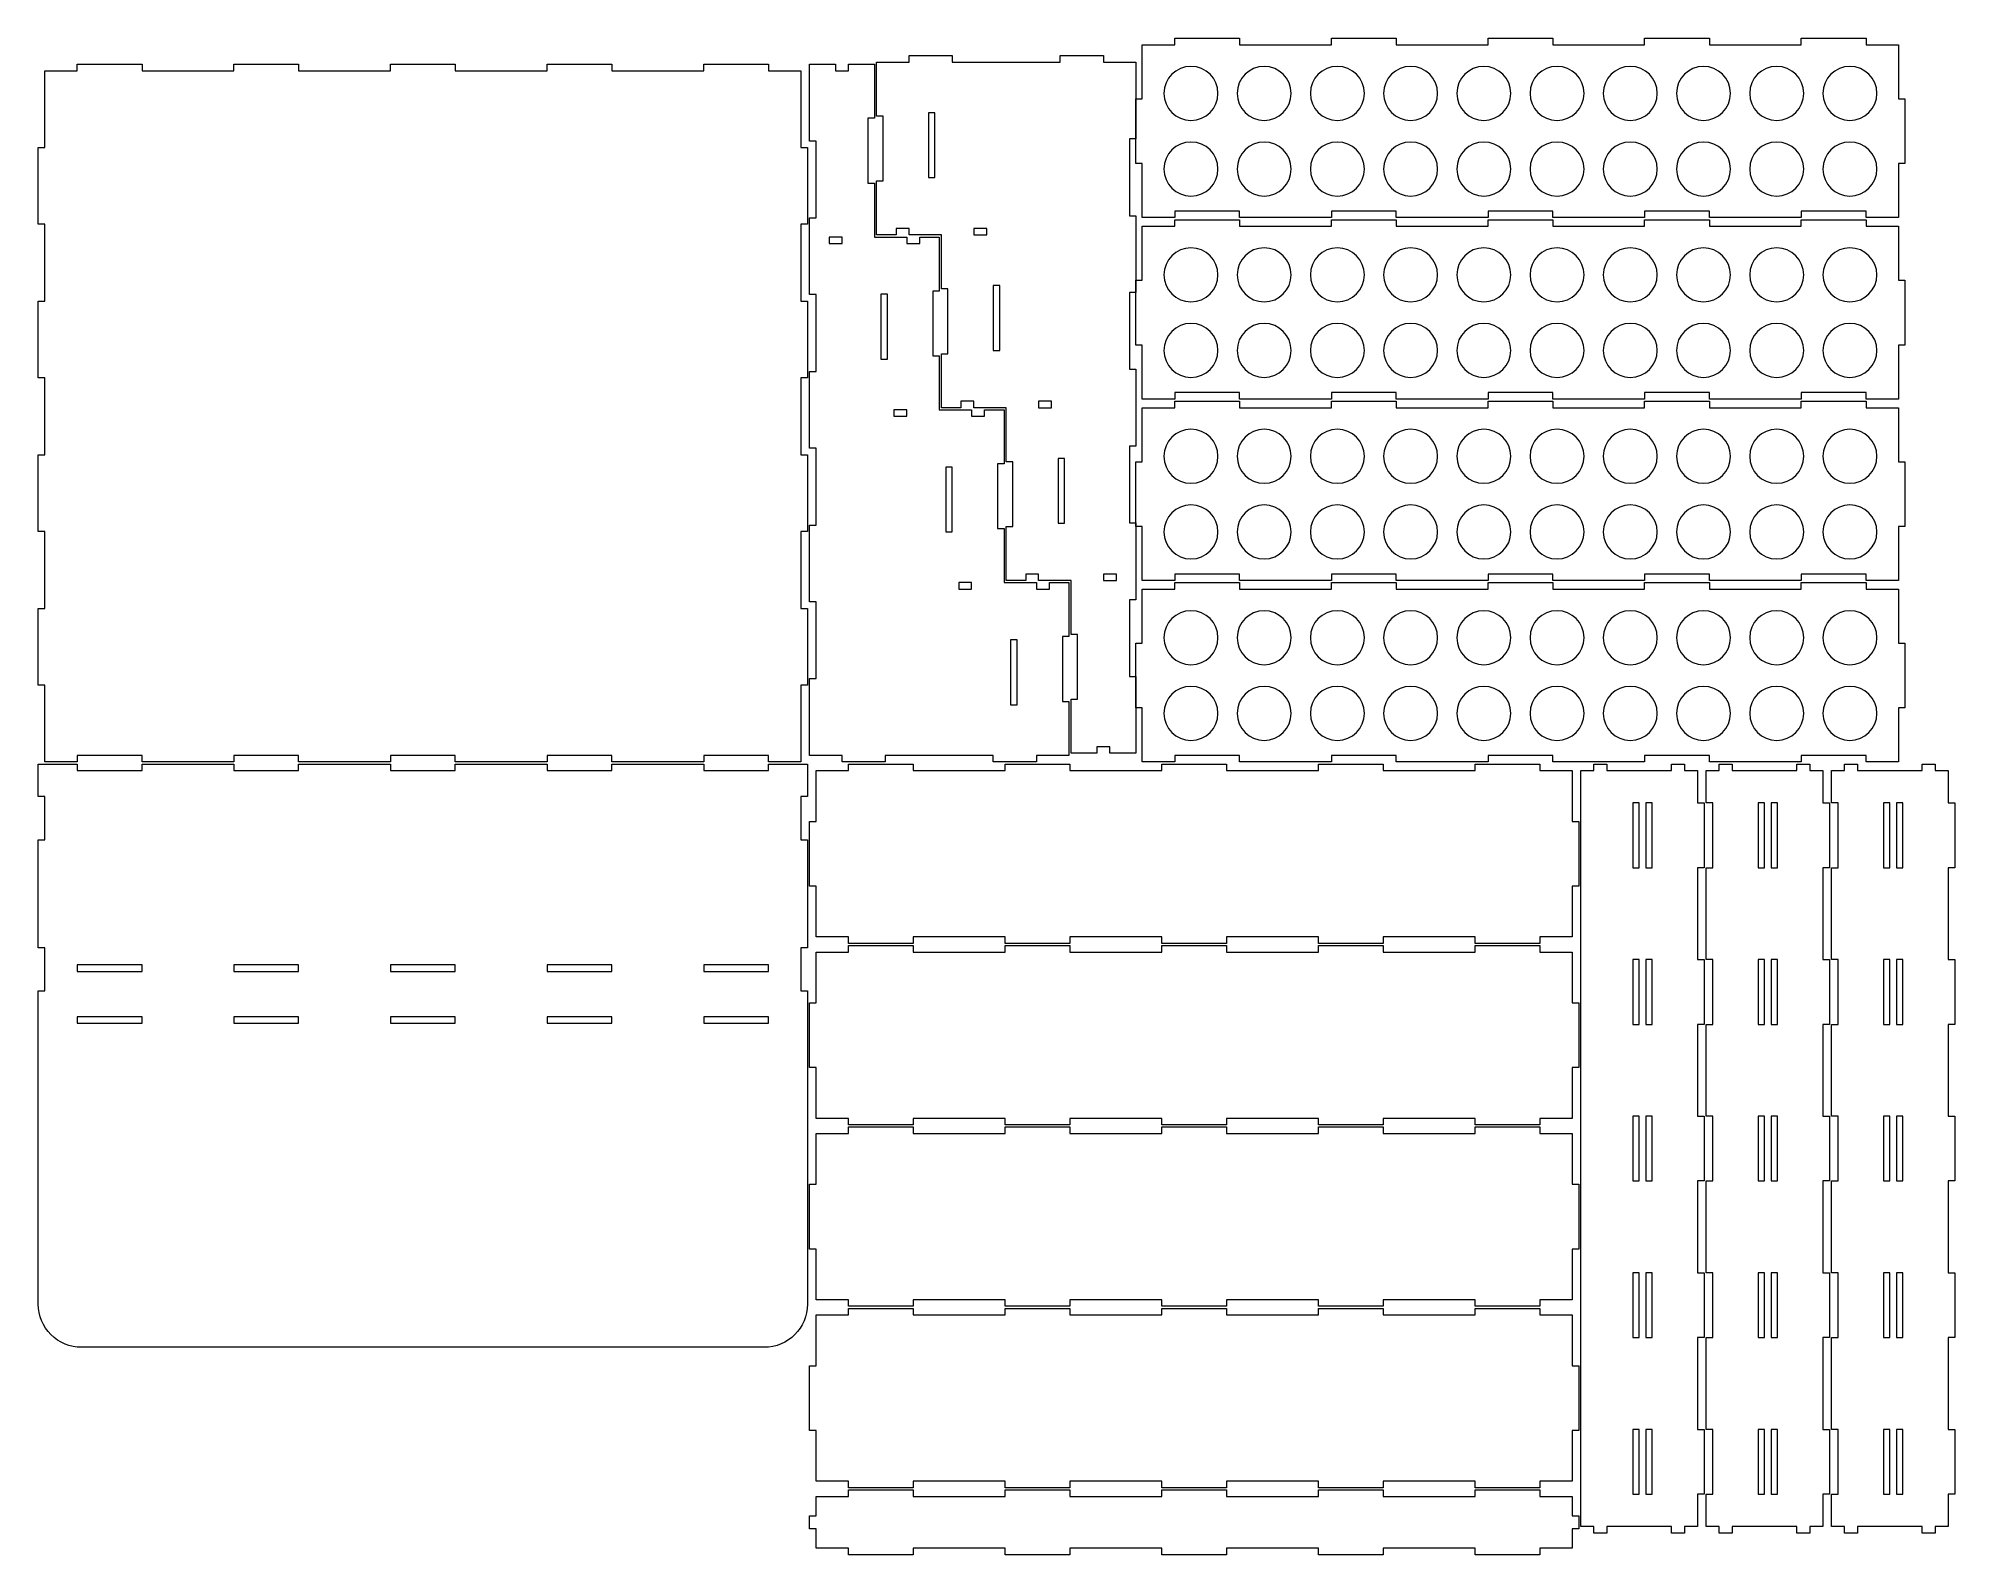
# Model space of a CAD drawing. Header units: millimetres. Extents: x -443 to 443, y -351 to 351.
import ezdxf

# ---------------------------------------------------------------- set-up
doc = ezdxf.new("R2010")
doc.units = ezdxf.units.MM
doc.header["$MEASUREMENT"] = 0
doc.layers.add('Camada 1', color=7, linetype='Continuous')

msp = doc.modelspace()

# ---------------------------------------------------------------- linework, layer by layer
at = {"layer": 'Camada 1', "color": 250, "lineweight": 20}
for points, knots in [([(402.5002, 268), (402.5002, 268), (417.5002, 268), (417.5002, 268), (417.5002, 268), (417.5002, 268), (417.5002, 293), (417.5002, 293), (417.5002, 293), (417.5002, 293), (420.5002, 293), (420.5002, 293), (420.5002, 293), (420.5002, 293), (420.5002, 323), (420.5002, 323), (420.5002, 323), (420.5002, 323), (417.5002, 323), (417.5002, 323), (417.5002, 323), (417.5002, 323), (417.5002, 348), (417.5002, 348), (417.5002, 348), (417.5002, 348), (402.5002, 348), (402.5002, 348), (402.5002, 348), (402.5002, 348), (402.5002, 351), (402.5002, 351), (402.5002, 351), (402.5002, 351), (372.5002, 351), (372.5002, 351), (372.5002, 351), (372.5002, 351), (372.5002, 348), (372.5002, 348), (372.5002, 348), (372.5002, 348), (330.0002, 348), (330.0002, 348), (330.0002, 348), (330.0002, 348), (330.0002, 351), (330.0002, 351), (330.0002, 351), (330.0002, 351), (300.0002, 351), (300.0002, 351), (300.0002, 351), (300.0002, 351), (300.0002, 348), (300.0002, 348), (300.0002, 348), (300.0002, 348), (257.5002, 348), (257.5002, 348), (257.5002, 348), (257.5002, 348), (257.5002, 351), (257.5002, 351), (257.5002, 351), (257.5002, 351), (227.5002, 351), (227.5002, 351), (227.5002, 351), (227.5002, 351), (227.5002, 348), (227.5002, 348), (227.5002, 348), (227.5002, 348), (185.0002, 348), (185.0002, 348), (185.0002, 348), (185.0002, 348), (185.0002, 351), (185.0002, 351), (185.0002, 351), (185.0002, 351), (155.0002, 351), (155.0002, 351), (155.0002, 351), (155.0002, 351), (155.0002, 348), (155.0002, 348), (155.0002, 348), (155.0002, 348), (112.5002, 348), (112.5002, 348), (112.5002, 348), (112.5002, 348), (112.5002, 351), (112.5002, 351), (112.5002, 351), (112.5002, 351), (82.5002, 351), (82.5002, 351), (82.5002, 351), (82.5002, 351), (82.5002, 348), (82.5002, 348), (82.5002, 348), (82.5002, 348), (67.5002, 348), (67.5002, 348), (67.5002, 348), (67.5002, 348), (67.5002, 323), (67.5002, 323), (67.5002, 323), (67.5002, 323), (64.5002, 323), (64.5002, 323), (64.5002, 323), (64.5002, 323), (64.5002, 293), (64.5002, 293), (64.5002, 293), (64.5002, 293), (67.5002, 293), (67.5002, 293), (67.5002, 293), (67.5002, 293), (67.5002, 268), (67.5002, 268), (67.5002, 268), (67.5002, 268), (82.5002, 268), (82.5002, 268), (82.5002, 268), (82.5002, 268), (82.5002, 271), (82.5002, 271), (82.5002, 271), (82.5002, 271), (112.5002, 271), (112.5002, 271), (112.5002, 271), (112.5002, 271), (112.5002, 268), (112.5002, 268), (112.5002, 268), (112.5002, 268), (155.0002, 268), (155.0002, 268), (155.0002, 268), (155.0002, 268), (155.0002, 271), (155.0002, 271), (155.0002, 271), (155.0002, 271), (185.0002, 271), (185.0002, 271), (185.0002, 271), (185.0002, 271), (185.0002, 268), (185.0002, 268), (185.0002, 268), (185.0002, 268), (227.5002, 268), (227.5002, 268), (227.5002, 268), (227.5002, 268), (227.5002, 271), (227.5002, 271), (227.5002, 271), (227.5002, 271), (257.5002, 271), (257.5002, 271), (257.5002, 271), (257.5002, 271), (257.5002, 268), (257.5002, 268), (257.5002, 268), (257.5002, 268), (300.0002, 268), (300.0002, 268), (300.0002, 268), (300.0002, 268), (300.0002, 271), (300.0002, 271), (300.0002, 271), (300.0002, 271), (330.0002, 271), (330.0002, 271), (330.0002, 271), (330.0002, 271), (330.0002, 268), (330.0002, 268), (330.0002, 268), (330.0002, 268), (372.5002, 268), (372.5002, 268), (372.5002, 268), (372.5002, 268), (372.5002, 271), (372.5002, 271), (372.5002, 271), (372.5002, 271), (402.5002, 271), (402.5002, 271), (402.5002, 271), (402.5002, 271), (402.5002, 268), (402.5002, 268)], [0, 0, 0, 0, 0.01886792, 0.01886792, 0.01886792, 0.01886792, 0.03773585, 0.03773585, 0.03773585, 0.03773585, 0.05660377, 0.05660377, 0.05660377, 0.05660377, 0.0754717, 0.0754717, 0.0754717, 0.0754717, 0.09433962, 0.09433962, 0.09433962, 0.09433962, 0.11320755, 0.11320755, 0.11320755, 0.11320755, 0.13207547, 0.13207547, 0.13207547, 0.13207547, 0.1509434, 0.1509434, 0.1509434, 0.1509434, 0.16981132, 0.16981132, 0.16981132, 0.16981132, 0.18867925, 0.18867925, 0.18867925, 0.18867925, 0.20754717, 0.20754717, 0.20754717, 0.20754717, 0.22641509, 0.22641509, 0.22641509, 0.22641509, 0.24528302, 0.24528302, 0.24528302, 0.24528302, 0.26415094, 0.26415094, 0.26415094, 0.26415094, 0.28301887, 0.28301887, 0.28301887, 0.28301887, 0.30188679, 0.30188679, 0.30188679, 0.30188679, 0.32075472, 0.32075472, 0.32075472, 0.32075472, 0.33962264, 0.33962264, 0.33962264, 0.33962264, 0.35849057, 0.35849057, 0.35849057, 0.35849057, 0.37735849, 0.37735849, 0.37735849, 0.37735849, 0.39622642, 0.39622642, 0.39622642, 0.39622642, 0.41509434, 0.41509434, 0.41509434, 0.41509434, 0.43396226, 0.43396226, 0.43396226, 0.43396226, 0.45283019, 0.45283019, 0.45283019, 0.45283019, 0.47169811, 0.47169811, 0.47169811, 0.47169811, 0.49056604, 0.49056604, 0.49056604, 0.49056604, 0.50943396, 0.50943396, 0.50943396, 0.50943396, 0.52830189, 0.52830189, 0.52830189, 0.52830189, 0.54716981, 0.54716981, 0.54716981, 0.54716981, 0.56603774, 0.56603774, 0.56603774, 0.56603774, 0.58490566, 0.58490566, 0.58490566, 0.58490566, 0.60377358, 0.60377358, 0.60377358, 0.60377358, 0.62264151, 0.62264151, 0.62264151, 0.62264151, 0.64150943, 0.64150943, 0.64150943, 0.64150943, 0.66037736, 0.66037736, 0.66037736, 0.66037736, 0.67924528, 0.67924528, 0.67924528, 0.67924528, 0.69811321, 0.69811321, 0.69811321, 0.69811321, 0.71698113, 0.71698113, 0.71698113, 0.71698113, 0.73584906, 0.73584906, 0.73584906, 0.73584906, 0.75471698, 0.75471698, 0.75471698, 0.75471698, 0.77358491, 0.77358491, 0.77358491, 0.77358491, 0.79245283, 0.79245283, 0.79245283, 0.79245283, 0.81132075, 0.81132075, 0.81132075, 0.81132075, 0.83018868, 0.83018868, 0.83018868, 0.83018868, 0.8490566, 0.8490566, 0.8490566, 0.8490566, 0.86792453, 0.86792453, 0.86792453, 0.86792453, 0.88679245, 0.88679245, 0.88679245, 0.88679245, 0.90566038, 0.90566038, 0.90566038, 0.90566038, 0.9245283, 0.9245283, 0.9245283, 0.9245283, 0.94339623, 0.94339623, 0.94339623, 0.94339623, 0.96226415, 0.96226415, 0.96226415, 0.96226415, 1, 1, 1, 1]), ([(-440.4998, 122.6667), (-440.4998, 122.6667), (-440.4998, 87.1111), (-440.4998, 87.1111), (-440.4998, 87.1111), (-440.4998, 87.1111), (-443.4998, 87.1111), (-443.4998, 87.1111), (-443.4998, 87.1111), (-443.4998, 87.1111), (-443.4998, 51.5556), (-443.4998, 51.5556), (-443.4998, 51.5556), (-443.4998, 51.5556), (-440.4998, 51.5556), (-440.4998, 51.5556), (-440.4998, 51.5556), (-440.4998, 51.5556), (-440.4998, 16), (-440.4998, 16), (-440.4998, 16), (-440.4998, 16), (-425.4998, 16), (-425.4998, 16), (-425.4998, 16), (-425.4998, 16), (-425.4998, 19), (-425.4998, 19), (-425.4998, 19), (-425.4998, 19), (-395.4998, 19), (-395.4998, 19), (-395.4998, 19), (-395.4998, 19), (-395.4998, 16), (-395.4998, 16), (-395.4998, 16), (-395.4998, 16), (-352.9998, 16), (-352.9998, 16), (-352.9998, 16), (-352.9998, 16), (-352.9998, 19), (-352.9998, 19), (-352.9998, 19), (-352.9998, 19), (-322.9998, 19), (-322.9998, 19), (-322.9998, 19), (-322.9998, 19), (-322.9998, 16), (-322.9998, 16), (-322.9998, 16), (-322.9998, 16), (-280.4998, 16), (-280.4998, 16), (-280.4998, 16), (-280.4998, 16), (-280.4998, 19), (-280.4998, 19), (-280.4998, 19), (-280.4998, 19), (-250.4998, 19), (-250.4998, 19), (-250.4998, 19), (-250.4998, 19), (-250.4998, 16), (-250.4998, 16), (-250.4998, 16), (-250.4998, 16), (-207.9998, 16), (-207.9998, 16), (-207.9998, 16), (-207.9998, 16), (-207.9998, 19), (-207.9998, 19), (-207.9998, 19), (-207.9998, 19), (-177.9998, 19), (-177.9998, 19), (-177.9998, 19), (-177.9998, 19), (-177.9998, 16), (-177.9998, 16), (-177.9998, 16), (-177.9998, 16), (-135.4998, 16), (-135.4998, 16), (-135.4998, 16), (-135.4998, 16), (-135.4998, 19), (-135.4998, 19), (-135.4998, 19), (-135.4998, 19), (-105.4998, 19), (-105.4998, 19), (-105.4998, 19), (-105.4998, 19), (-105.4998, 16), (-105.4998, 16), (-105.4998, 16), (-105.4998, 16), (-90.4998, 16), (-90.4998, 16), (-90.4998, 16), (-90.4998, 16), (-90.4998, 51.5556), (-90.4998, 51.5556), (-90.4998, 51.5556), (-90.4998, 51.5556), (-87.4998, 51.5556), (-87.4998, 51.5556), (-87.4998, 51.5556), (-87.4998, 51.5556), (-87.4998, 87.1111), (-87.4998, 87.1111), (-87.4998, 87.1111), (-87.4998, 87.1111), (-90.4998, 87.1111), (-90.4998, 87.1111), (-90.4998, 87.1111), (-90.4998, 87.1111), (-90.4998, 122.6667), (-90.4998, 122.6667), (-90.4998, 122.6667), (-90.4998, 122.6667), (-87.4998, 122.6667), (-87.4998, 122.6667), (-87.4998, 122.6667), (-87.4998, 122.6667), (-87.4998, 158.2222), (-87.4998, 158.2222), (-87.4998, 158.2222), (-87.4998, 158.2222), (-90.4998, 158.2222), (-90.4998, 158.2222), (-90.4998, 158.2222), (-90.4998, 158.2222), (-90.4998, 193.7778), (-90.4998, 193.7778), (-90.4998, 193.7778), (-90.4998, 193.7778), (-87.4998, 193.7778), (-87.4998, 193.7778), (-87.4998, 193.7778), (-87.4998, 193.7778), (-87.4998, 229.3333), (-87.4998, 229.3333), (-87.4998, 229.3333), (-87.4998, 229.3333), (-90.4998, 229.3333), (-90.4998, 229.3333), (-90.4998, 229.3333), (-90.4998, 229.3333), (-90.4998, 264.8889), (-90.4998, 264.8889), (-90.4998, 264.8889), (-90.4998, 264.8889), (-87.4998, 264.8889), (-87.4998, 264.8889), (-87.4998, 264.8889), (-87.4998, 264.8889), (-87.4998, 300.4444), (-87.4998, 300.4444), (-87.4998, 300.4444), (-87.4998, 300.4444), (-90.4998, 300.4444), (-90.4998, 300.4444), (-90.4998, 300.4444), (-90.4998, 300.4444), (-90.4998, 336), (-90.4998, 336), (-90.4998, 336), (-90.4998, 336), (-105.4998, 336), (-105.4998, 336), (-105.4998, 336), (-105.4998, 336), (-105.4998, 339), (-105.4998, 339), (-105.4998, 339), (-105.4998, 339), (-135.4998, 339), (-135.4998, 339), (-135.4998, 339), (-135.4998, 339), (-135.4998, 336), (-135.4998, 336), (-135.4998, 336), (-135.4998, 336), (-177.9998, 336), (-177.9998, 336), (-177.9998, 336), (-177.9998, 336), (-177.9998, 339), (-177.9998, 339), (-177.9998, 339), (-177.9998, 339), (-207.9998, 339), (-207.9998, 339), (-207.9998, 339), (-207.9998, 339), (-207.9998, 336), (-207.9998, 336), (-207.9998, 336), (-207.9998, 336), (-250.4998, 336), (-250.4998, 336), (-250.4998, 336), (-250.4998, 336), (-250.4998, 339), (-250.4998, 339), (-250.4998, 339), (-250.4998, 339), (-280.4998, 339), (-280.4998, 339), (-280.4998, 339), (-280.4998, 339), (-280.4998, 336), (-280.4998, 336), (-280.4998, 336), (-280.4998, 336), (-322.9998, 336), (-322.9998, 336), (-322.9998, 336), (-322.9998, 336), (-322.9998, 339), (-322.9998, 339), (-322.9998, 339), (-322.9998, 339), (-352.9998, 339), (-352.9998, 339), (-352.9998, 339), (-352.9998, 339), (-352.9998, 336), (-352.9998, 336), (-352.9998, 336), (-352.9998, 336), (-395.4998, 336), (-395.4998, 336), (-395.4998, 336), (-395.4998, 336), (-395.4998, 339), (-395.4998, 339), (-395.4998, 339), (-395.4998, 339), (-425.4998, 339), (-425.4998, 339), (-425.4998, 339), (-425.4998, 339), (-425.4998, 336), (-425.4998, 336), (-425.4998, 336), (-425.4998, 336), (-440.4998, 336), (-440.4998, 336), (-440.4998, 336), (-440.4998, 336), (-440.4998, 300.4444), (-440.4998, 300.4444), (-440.4998, 300.4444), (-440.4998, 300.4444), (-443.4998, 300.4444), (-443.4998, 300.4444), (-443.4998, 300.4444), (-443.4998, 300.4444), (-443.4998, 264.8889), (-443.4998, 264.8889), (-443.4998, 264.8889), (-443.4998, 264.8889), (-440.4998, 264.8889), (-440.4998, 264.8889), (-440.4998, 264.8889), (-440.4998, 264.8889), (-440.4998, 229.3333), (-440.4998, 229.3333), (-440.4998, 229.3333), (-440.4998, 229.3333), (-443.4998, 229.3333), (-443.4998, 229.3333), (-443.4998, 229.3333), (-443.4998, 229.3333), (-443.4998, 193.7778), (-443.4998, 193.7778), (-443.4998, 193.7778), (-443.4998, 193.7778), (-440.4998, 193.7778), (-440.4998, 193.7778), (-440.4998, 193.7778), (-440.4998, 193.7778), (-440.4998, 158.2222), (-440.4998, 158.2222), (-440.4998, 158.2222), (-440.4998, 158.2222), (-443.4998, 158.2222), (-443.4998, 158.2222), (-443.4998, 158.2222), (-443.4998, 158.2222), (-443.4998, 122.6667), (-443.4998, 122.6667), (-443.4998, 122.6667), (-443.4998, 122.6667), (-440.4998, 122.6667), (-440.4998, 122.6667)], [0, 0, 0, 0, 0.01298701, 0.01298701, 0.01298701, 0.01298701, 0.02597403, 0.02597403, 0.02597403, 0.02597403, 0.03896104, 0.03896104, 0.03896104, 0.03896104, 0.05194805, 0.05194805, 0.05194805, 0.05194805, 0.06493506, 0.06493506, 0.06493506, 0.06493506, 0.07792208, 0.07792208, 0.07792208, 0.07792208, 0.09090909, 0.09090909, 0.09090909, 0.09090909, 0.1038961, 0.1038961, 0.1038961, 0.1038961, 0.11688312, 0.11688312, 0.11688312, 0.11688312, 0.12987013, 0.12987013, 0.12987013, 0.12987013, 0.14285714, 0.14285714, 0.14285714, 0.14285714, 0.15584416, 0.15584416, 0.15584416, 0.15584416, 0.16883117, 0.16883117, 0.16883117, 0.16883117, 0.18181818, 0.18181818, 0.18181818, 0.18181818, 0.19480519, 0.19480519, 0.19480519, 0.19480519, 0.20779221, 0.20779221, 0.20779221, 0.20779221, 0.22077922, 0.22077922, 0.22077922, 0.22077922, 0.23376623, 0.23376623, 0.23376623, 0.23376623, 0.24675325, 0.24675325, 0.24675325, 0.24675325, 0.25974026, 0.25974026, 0.25974026, 0.25974026, 0.27272727, 0.27272727, 0.27272727, 0.27272727, 0.28571429, 0.28571429, 0.28571429, 0.28571429, 0.2987013, 0.2987013, 0.2987013, 0.2987013, 0.31168831, 0.31168831, 0.31168831, 0.31168831, 0.32467532, 0.32467532, 0.32467532, 0.32467532, 0.33766234, 0.33766234, 0.33766234, 0.33766234, 0.35064935, 0.35064935, 0.35064935, 0.35064935, 0.36363636, 0.36363636, 0.36363636, 0.36363636, 0.37662338, 0.37662338, 0.37662338, 0.37662338, 0.38961039, 0.38961039, 0.38961039, 0.38961039, 0.4025974, 0.4025974, 0.4025974, 0.4025974, 0.41558442, 0.41558442, 0.41558442, 0.41558442, 0.42857143, 0.42857143, 0.42857143, 0.42857143, 0.44155844, 0.44155844, 0.44155844, 0.44155844, 0.45454545, 0.45454545, 0.45454545, 0.45454545, 0.46753247, 0.46753247, 0.46753247, 0.46753247, 0.48051948, 0.48051948, 0.48051948, 0.48051948, 0.49350649, 0.49350649, 0.49350649, 0.49350649, 0.50649351, 0.50649351, 0.50649351, 0.50649351, 0.51948052, 0.51948052, 0.51948052, 0.51948052, 0.53246753, 0.53246753, 0.53246753, 0.53246753, 0.54545455, 0.54545455, 0.54545455, 0.54545455, 0.55844156, 0.55844156, 0.55844156, 0.55844156, 0.57142857, 0.57142857, 0.57142857, 0.57142857, 0.58441558, 0.58441558, 0.58441558, 0.58441558, 0.5974026, 0.5974026, 0.5974026, 0.5974026, 0.61038961, 0.61038961, 0.61038961, 0.61038961, 0.62337662, 0.62337662, 0.62337662, 0.62337662, 0.63636364, 0.63636364, 0.63636364, 0.63636364, 0.64935065, 0.64935065, 0.64935065, 0.64935065, 0.66233766, 0.66233766, 0.66233766, 0.66233766, 0.67532468, 0.67532468, 0.67532468, 0.67532468, 0.68831169, 0.68831169, 0.68831169, 0.68831169, 0.7012987, 0.7012987, 0.7012987, 0.7012987, 0.71428571, 0.71428571, 0.71428571, 0.71428571, 0.72727273, 0.72727273, 0.72727273, 0.72727273, 0.74025974, 0.74025974, 0.74025974, 0.74025974, 0.75324675, 0.75324675, 0.75324675, 0.75324675, 0.76623377, 0.76623377, 0.76623377, 0.76623377, 0.77922078, 0.77922078, 0.77922078, 0.77922078, 0.79220779, 0.79220779, 0.79220779, 0.79220779, 0.80519481, 0.80519481, 0.80519481, 0.80519481, 0.81818182, 0.81818182, 0.81818182, 0.81818182, 0.83116883, 0.83116883, 0.83116883, 0.83116883, 0.84415584, 0.84415584, 0.84415584, 0.84415584, 0.85714286, 0.85714286, 0.85714286, 0.85714286, 0.87012987, 0.87012987, 0.87012987, 0.87012987, 0.88311688, 0.88311688, 0.88311688, 0.88311688, 0.8961039, 0.8961039, 0.8961039, 0.8961039, 0.90909091, 0.90909091, 0.90909091, 0.90909091, 0.92207792, 0.92207792, 0.92207792, 0.92207792, 0.93506494, 0.93506494, 0.93506494, 0.93506494, 0.94805195, 0.94805195, 0.94805195, 0.94805195, 0.96103896, 0.96103896, 0.96103896, 0.96103896, 0.97402597, 0.97402597, 0.97402597, 0.97402597, 1, 1, 1, 1]), ([(3.5002, 99), (3.5002, 99), (3.5002, 124), (3.5002, 124), (3.5002, 124), (3.5002, 124), (0.5002, 124), (0.5002, 124), (0.5002, 124), (0.5002, 124), (0.5002, 154), (0.5002, 154), (0.5002, 154), (0.5002, 154), (3.5002, 154), (3.5002, 154), (3.5002, 154), (3.5002, 154), (3.5002, 179), (3.5002, 179), (3.5002, 179), (3.5002, 179), (-5.4998, 179), (-5.4998, 179), (-5.4998, 179), (-5.4998, 179), (-5.4998, 175.9999), (-5.4998, 175.9999), (-5.4998, 175.9999), (-5.4998, 175.9999), (-11.4998, 175.9999), (-11.4998, 175.9999), (-11.4998, 175.9999), (-11.4998, 175.9999), (-11.4998, 179), (-11.4998, 179), (-11.4998, 179), (-11.4998, 179), (-26.4998, 179), (-26.4998, 179), (-26.4998, 179), (-26.4998, 179), (-26.4998, 204), (-26.4998, 204), (-26.4998, 204), (-26.4998, 204), (-29.4998, 204), (-29.4998, 204), (-29.4998, 204), (-29.4998, 204), (-29.4998, 234), (-29.4998, 234), (-29.4998, 234), (-29.4998, 234), (-26.4998, 234), (-26.4998, 234), (-26.4998, 234), (-26.4998, 234), (-26.4998, 259), (-26.4998, 259), (-26.4998, 259), (-26.4998, 259), (-35.4998, 259), (-35.4998, 259), (-35.4998, 259), (-35.4998, 259), (-35.4998, 256), (-35.4998, 256), (-35.4998, 256), (-35.4998, 256), (-41.4998, 256), (-41.4998, 256), (-41.4998, 256), (-41.4998, 256), (-41.4998, 259), (-41.4998, 259), (-41.4998, 259), (-41.4998, 259), (-56.4998, 259), (-56.4998, 259), (-56.4998, 259), (-56.4998, 259), (-56.4998, 284), (-56.4998, 284), (-56.4998, 284), (-56.4998, 284), (-59.4998, 284), (-59.4998, 284), (-59.4998, 284), (-59.4998, 284), (-59.4998, 314), (-59.4998, 314), (-59.4998, 314), (-59.4998, 314), (-56.4998, 314), (-56.4998, 314), (-56.4998, 314), (-56.4998, 314), (-56.4998, 339), (-56.4998, 339), (-56.4998, 339), (-56.4998, 339), (-68.4998, 339), (-68.4998, 339), (-68.4998, 339), (-68.4998, 339), (-68.4998, 336), (-68.4998, 336), (-68.4998, 336), (-68.4998, 336), (-74.4998, 336), (-74.4998, 336), (-74.4998, 336), (-74.4998, 336), (-74.4998, 339), (-74.4998, 339), (-74.4998, 339), (-74.4998, 339), (-86.4998, 339), (-86.4998, 339), (-86.4998, 339), (-86.4998, 339), (-86.4998, 303.4444), (-86.4998, 303.4444), (-86.4998, 303.4444), (-86.4998, 303.4444), (-83.4998, 303.4444), (-83.4998, 303.4444), (-83.4998, 303.4444), (-83.4998, 303.4444), (-83.4998, 267.8889), (-83.4998, 267.8889), (-83.4998, 267.8889), (-83.4998, 267.8889), (-86.4998, 267.8889), (-86.4998, 267.8889), (-86.4998, 267.8889), (-86.4998, 267.8889), (-86.4998, 232.3333), (-86.4998, 232.3333), (-86.4998, 232.3333), (-86.4998, 232.3333), (-83.4998, 232.3333), (-83.4998, 232.3333), (-83.4998, 232.3333), (-83.4998, 232.3333), (-83.4998, 196.7778), (-83.4998, 196.7778), (-83.4998, 196.7778), (-83.4998, 196.7778), (-86.4998, 196.7778), (-86.4998, 196.7778), (-86.4998, 196.7778), (-86.4998, 196.7778), (-86.4998, 161.2222), (-86.4998, 161.2222), (-86.4998, 161.2222), (-86.4998, 161.2222), (-83.4998, 161.2222), (-83.4998, 161.2222), (-83.4998, 161.2222), (-83.4998, 161.2222), (-83.4998, 125.6667), (-83.4998, 125.6667), (-83.4998, 125.6667), (-83.4998, 125.6667), (-86.4998, 125.6667), (-86.4998, 125.6667), (-86.4998, 125.6667), (-86.4998, 125.6667), (-86.4998, 90.1111), (-86.4998, 90.1111), (-86.4998, 90.1111), (-86.4998, 90.1111), (-83.4998, 90.1111), (-83.4998, 90.1111), (-83.4998, 90.1111), (-83.4998, 90.1111), (-83.4998, 54.5556), (-83.4998, 54.5556), (-83.4998, 54.5556), (-83.4998, 54.5556), (-86.4998, 54.5556), (-86.4998, 54.5556), (-86.4998, 54.5556), (-86.4998, 54.5556), (-86.4998, 19), (-86.4998, 19), (-86.4998, 19), (-86.4998, 19), (-71.4998, 19), (-71.4998, 19), (-71.4998, 19), (-71.4998, 19), (-71.4998, 16), (-71.4998, 16), (-71.4998, 16), (-71.4998, 16), (-51.4998, 16), (-51.4998, 16), (-51.4998, 16), (-51.4998, 16), (-51.4998, 19), (-51.4998, 19), (-51.4998, 19), (-51.4998, 19), (-1.4998, 19), (-1.4998, 19), (-1.4998, 19), (-1.4998, 19), (-1.4998, 16), (-1.4998, 16), (-1.4998, 16), (-1.4998, 16), (18.5002, 16), (18.5002, 16), (18.5002, 16), (18.5002, 16), (18.5002, 19), (18.5002, 19), (18.5002, 19), (18.5002, 19), (33.5002, 19), (33.5002, 19), (33.5002, 19), (33.5002, 19), (33.5002, 44), (33.5002, 44), (33.5002, 44), (33.5002, 44), (30.5002, 44), (30.5002, 44), (30.5002, 44), (30.5002, 44), (30.5002, 74), (30.5002, 74), (30.5002, 74), (30.5002, 74), (33.5002, 74), (33.5002, 74), (33.5002, 74), (33.5002, 74), (33.5002, 99), (33.5002, 99), (33.5002, 99), (33.5002, 99), (24.5002, 99), (24.5002, 99), (24.5002, 99), (24.5002, 99), (24.5002, 95.9999), (24.5002, 95.9999), (24.5002, 95.9999), (24.5002, 95.9999), (18.5002, 95.9999), (18.5002, 95.9999), (18.5002, 95.9999), (18.5002, 95.9999), (18.5002, 99), (18.5002, 99), (18.5002, 99), (18.5002, 99), (3.5002, 99), (3.5002, 99)], [0, 0, 0, 0, 0.01492537, 0.01492537, 0.01492537, 0.01492537, 0.02985075, 0.02985075, 0.02985075, 0.02985075, 0.04477612, 0.04477612, 0.04477612, 0.04477612, 0.05970149, 0.05970149, 0.05970149, 0.05970149, 0.07462687, 0.07462687, 0.07462687, 0.07462687, 0.08955224, 0.08955224, 0.08955224, 0.08955224, 0.10447761, 0.10447761, 0.10447761, 0.10447761, 0.11940299, 0.11940299, 0.11940299, 0.11940299, 0.13432836, 0.13432836, 0.13432836, 0.13432836, 0.14925373, 0.14925373, 0.14925373, 0.14925373, 0.1641791, 0.1641791, 0.1641791, 0.1641791, 0.17910448, 0.17910448, 0.17910448, 0.17910448, 0.19402985, 0.19402985, 0.19402985, 0.19402985, 0.20895522, 0.20895522, 0.20895522, 0.20895522, 0.2238806, 0.2238806, 0.2238806, 0.2238806, 0.23880597, 0.23880597, 0.23880597, 0.23880597, 0.25373134, 0.25373134, 0.25373134, 0.25373134, 0.26865672, 0.26865672, 0.26865672, 0.26865672, 0.28358209, 0.28358209, 0.28358209, 0.28358209, 0.29850746, 0.29850746, 0.29850746, 0.29850746, 0.31343284, 0.31343284, 0.31343284, 0.31343284, 0.32835821, 0.32835821, 0.32835821, 0.32835821, 0.34328358, 0.34328358, 0.34328358, 0.34328358, 0.35820896, 0.35820896, 0.35820896, 0.35820896, 0.37313433, 0.37313433, 0.37313433, 0.37313433, 0.3880597, 0.3880597, 0.3880597, 0.3880597, 0.40298507, 0.40298507, 0.40298507, 0.40298507, 0.41791045, 0.41791045, 0.41791045, 0.41791045, 0.43283582, 0.43283582, 0.43283582, 0.43283582, 0.44776119, 0.44776119, 0.44776119, 0.44776119, 0.46268657, 0.46268657, 0.46268657, 0.46268657, 0.47761194, 0.47761194, 0.47761194, 0.47761194, 0.49253731, 0.49253731, 0.49253731, 0.49253731, 0.50746269, 0.50746269, 0.50746269, 0.50746269, 0.52238806, 0.52238806, 0.52238806, 0.52238806, 0.53731343, 0.53731343, 0.53731343, 0.53731343, 0.55223881, 0.55223881, 0.55223881, 0.55223881, 0.56716418, 0.56716418, 0.56716418, 0.56716418, 0.58208955, 0.58208955, 0.58208955, 0.58208955, 0.59701493, 0.59701493, 0.59701493, 0.59701493, 0.6119403, 0.6119403, 0.6119403, 0.6119403, 0.62686567, 0.62686567, 0.62686567, 0.62686567, 0.64179104, 0.64179104, 0.64179104, 0.64179104, 0.65671642, 0.65671642, 0.65671642, 0.65671642, 0.67164179, 0.67164179, 0.67164179, 0.67164179, 0.68656716, 0.68656716, 0.68656716, 0.68656716, 0.70149254, 0.70149254, 0.70149254, 0.70149254, 0.71641791, 0.71641791, 0.71641791, 0.71641791, 0.73134328, 0.73134328, 0.73134328, 0.73134328, 0.74626866, 0.74626866, 0.74626866, 0.74626866, 0.76119403, 0.76119403, 0.76119403, 0.76119403, 0.7761194, 0.7761194, 0.7761194, 0.7761194, 0.79104478, 0.79104478, 0.79104478, 0.79104478, 0.80597015, 0.80597015, 0.80597015, 0.80597015, 0.82089552, 0.82089552, 0.82089552, 0.82089552, 0.8358209, 0.8358209, 0.8358209, 0.8358209, 0.85074627, 0.85074627, 0.85074627, 0.85074627, 0.86567164, 0.86567164, 0.86567164, 0.86567164, 0.88059701, 0.88059701, 0.88059701, 0.88059701, 0.89552239, 0.89552239, 0.89552239, 0.89552239, 0.91044776, 0.91044776, 0.91044776, 0.91044776, 0.92537313, 0.92537313, 0.92537313, 0.92537313, 0.94029851, 0.94029851, 0.94029851, 0.94029851, 0.95522388, 0.95522388, 0.95522388, 0.95522388, 0.97014925, 0.97014925, 0.97014925, 0.97014925, 1, 1, 1, 1]), ([(-25.4998, 260), (-25.4998, 260), (-25.4998, 235), (-25.4998, 235), (-25.4998, 235), (-25.4998, 235), (-22.4998, 235), (-22.4998, 235), (-22.4998, 235), (-22.4998, 235), (-22.4998, 205), (-22.4998, 205), (-22.4998, 205), (-22.4998, 205), (-25.4998, 205), (-25.4998, 205), (-25.4998, 205), (-25.4998, 205), (-25.4998, 180), (-25.4998, 180), (-25.4998, 180), (-25.4998, 180), (-16.4998, 180), (-16.4998, 180), (-16.4998, 180), (-16.4998, 180), (-16.4998, 183.0001), (-16.4998, 183.0001), (-16.4998, 183.0001), (-16.4998, 183.0001), (-10.4998, 183.0001), (-10.4998, 183.0001), (-10.4998, 183.0001), (-10.4998, 183.0001), (-10.4998, 180), (-10.4998, 180), (-10.4998, 180), (-10.4998, 180), (4.5002, 180), (4.5002, 180), (4.5002, 180), (4.5002, 180), (4.5002, 155), (4.5002, 155), (4.5002, 155), (4.5002, 155), (7.5002, 155), (7.5002, 155), (7.5002, 155), (7.5002, 155), (7.5002, 125), (7.5002, 125), (7.5002, 125), (7.5002, 125), (4.5002, 125), (4.5002, 125), (4.5002, 125), (4.5002, 125), (4.5002, 100), (4.5002, 100), (4.5002, 100), (4.5002, 100), (13.5002, 100), (13.5002, 100), (13.5002, 100), (13.5002, 100), (13.5002, 103), (13.5002, 103), (13.5002, 103), (13.5002, 103), (19.5002, 103), (19.5002, 103), (19.5002, 103), (19.5002, 103), (19.5002, 100), (19.5002, 100), (19.5002, 100), (19.5002, 100), (34.5002, 100), (34.5002, 100), (34.5002, 100), (34.5002, 100), (34.5002, 75), (34.5002, 75), (34.5002, 75), (34.5002, 75), (37.5002, 75), (37.5002, 75), (37.5002, 75), (37.5002, 75), (37.5002, 45), (37.5002, 45), (37.5002, 45), (37.5002, 45), (34.5002, 45), (34.5002, 45), (34.5002, 45), (34.5002, 45), (34.5002, 20), (34.5002, 20), (34.5002, 20), (34.5002, 20), (46.5002, 20), (46.5002, 20), (46.5002, 20), (46.5002, 20), (46.5002, 23), (46.5002, 23), (46.5002, 23), (46.5002, 23), (52.5002, 23), (52.5002, 23), (52.5002, 23), (52.5002, 23), (52.5002, 20), (52.5002, 20), (52.5002, 20), (52.5002, 20), (64.5002, 20), (64.5002, 20), (64.5002, 20), (64.5002, 20), (64.5002, 55.5556), (64.5002, 55.5556), (64.5002, 55.5556), (64.5002, 55.5556), (61.5002, 55.5556), (61.5002, 55.5556), (61.5002, 55.5556), (61.5002, 55.5556), (61.5002, 91.1111), (61.5002, 91.1111), (61.5002, 91.1111), (61.5002, 91.1111), (64.5002, 91.1111), (64.5002, 91.1111), (64.5002, 91.1111), (64.5002, 91.1111), (64.5002, 126.6667), (64.5002, 126.6667), (64.5002, 126.6667), (64.5002, 126.6667), (61.5002, 126.6667), (61.5002, 126.6667), (61.5002, 126.6667), (61.5002, 126.6667), (61.5002, 162.2222), (61.5002, 162.2222), (61.5002, 162.2222), (61.5002, 162.2222), (64.5002, 162.2222), (64.5002, 162.2222), (64.5002, 162.2222), (64.5002, 162.2222), (64.5002, 197.7778), (64.5002, 197.7778), (64.5002, 197.7778), (64.5002, 197.7778), (61.5002, 197.7778), (61.5002, 197.7778), (61.5002, 197.7778), (61.5002, 197.7778), (61.5002, 233.3333), (61.5002, 233.3333), (61.5002, 233.3333), (61.5002, 233.3333), (64.5002, 233.3333), (64.5002, 233.3333), (64.5002, 233.3333), (64.5002, 233.3333), (64.5002, 268.8889), (64.5002, 268.8889), (64.5002, 268.8889), (64.5002, 268.8889), (61.5002, 268.8889), (61.5002, 268.8889), (61.5002, 268.8889), (61.5002, 268.8889), (61.5002, 304.4444), (61.5002, 304.4444), (61.5002, 304.4444), (61.5002, 304.4444), (64.5002, 304.4444), (64.5002, 304.4444), (64.5002, 304.4444), (64.5002, 304.4444), (64.5002, 340), (64.5002, 340), (64.5002, 340), (64.5002, 340), (49.5002, 340), (49.5002, 340), (49.5002, 340), (49.5002, 340), (49.5002, 343), (49.5002, 343), (49.5002, 343), (49.5002, 343), (29.5002, 343), (29.5002, 343), (29.5002, 343), (29.5002, 343), (29.5002, 340), (29.5002, 340), (29.5002, 340), (29.5002, 340), (-20.4998, 340), (-20.4998, 340), (-20.4998, 340), (-20.4998, 340), (-20.4998, 343), (-20.4998, 343), (-20.4998, 343), (-20.4998, 343), (-40.4998, 343), (-40.4998, 343), (-40.4998, 343), (-40.4998, 343), (-40.4998, 340), (-40.4998, 340), (-40.4998, 340), (-40.4998, 340), (-55.4998, 340), (-55.4998, 340), (-55.4998, 340), (-55.4998, 340), (-55.4998, 315), (-55.4998, 315), (-55.4998, 315), (-55.4998, 315), (-52.4998, 315), (-52.4998, 315), (-52.4998, 315), (-52.4998, 315), (-52.4998, 285), (-52.4998, 285), (-52.4998, 285), (-52.4998, 285), (-55.4998, 285), (-55.4998, 285), (-55.4998, 285), (-55.4998, 285), (-55.4998, 260), (-55.4998, 260), (-55.4998, 260), (-55.4998, 260), (-46.4998, 260), (-46.4998, 260), (-46.4998, 260), (-46.4998, 260), (-46.4998, 263.0001), (-46.4998, 263.0001), (-46.4998, 263.0001), (-46.4998, 263.0001), (-40.4998, 263.0001), (-40.4998, 263.0001), (-40.4998, 263.0001), (-40.4998, 263.0001), (-40.4998, 260), (-40.4998, 260), (-40.4998, 260), (-40.4998, 260), (-25.4998, 260), (-25.4998, 260)], [0, 0, 0, 0, 0.01492537, 0.01492537, 0.01492537, 0.01492537, 0.02985075, 0.02985075, 0.02985075, 0.02985075, 0.04477612, 0.04477612, 0.04477612, 0.04477612, 0.05970149, 0.05970149, 0.05970149, 0.05970149, 0.07462687, 0.07462687, 0.07462687, 0.07462687, 0.08955224, 0.08955224, 0.08955224, 0.08955224, 0.10447761, 0.10447761, 0.10447761, 0.10447761, 0.11940299, 0.11940299, 0.11940299, 0.11940299, 0.13432836, 0.13432836, 0.13432836, 0.13432836, 0.14925373, 0.14925373, 0.14925373, 0.14925373, 0.1641791, 0.1641791, 0.1641791, 0.1641791, 0.17910448, 0.17910448, 0.17910448, 0.17910448, 0.19402985, 0.19402985, 0.19402985, 0.19402985, 0.20895522, 0.20895522, 0.20895522, 0.20895522, 0.2238806, 0.2238806, 0.2238806, 0.2238806, 0.23880597, 0.23880597, 0.23880597, 0.23880597, 0.25373134, 0.25373134, 0.25373134, 0.25373134, 0.26865672, 0.26865672, 0.26865672, 0.26865672, 0.28358209, 0.28358209, 0.28358209, 0.28358209, 0.29850746, 0.29850746, 0.29850746, 0.29850746, 0.31343284, 0.31343284, 0.31343284, 0.31343284, 0.32835821, 0.32835821, 0.32835821, 0.32835821, 0.34328358, 0.34328358, 0.34328358, 0.34328358, 0.35820896, 0.35820896, 0.35820896, 0.35820896, 0.37313433, 0.37313433, 0.37313433, 0.37313433, 0.3880597, 0.3880597, 0.3880597, 0.3880597, 0.40298507, 0.40298507, 0.40298507, 0.40298507, 0.41791045, 0.41791045, 0.41791045, 0.41791045, 0.43283582, 0.43283582, 0.43283582, 0.43283582, 0.44776119, 0.44776119, 0.44776119, 0.44776119, 0.46268657, 0.46268657, 0.46268657, 0.46268657, 0.47761194, 0.47761194, 0.47761194, 0.47761194, 0.49253731, 0.49253731, 0.49253731, 0.49253731, 0.50746269, 0.50746269, 0.50746269, 0.50746269, 0.52238806, 0.52238806, 0.52238806, 0.52238806, 0.53731343, 0.53731343, 0.53731343, 0.53731343, 0.55223881, 0.55223881, 0.55223881, 0.55223881, 0.56716418, 0.56716418, 0.56716418, 0.56716418, 0.58208955, 0.58208955, 0.58208955, 0.58208955, 0.59701493, 0.59701493, 0.59701493, 0.59701493, 0.6119403, 0.6119403, 0.6119403, 0.6119403, 0.62686567, 0.62686567, 0.62686567, 0.62686567, 0.64179104, 0.64179104, 0.64179104, 0.64179104, 0.65671642, 0.65671642, 0.65671642, 0.65671642, 0.67164179, 0.67164179, 0.67164179, 0.67164179, 0.68656716, 0.68656716, 0.68656716, 0.68656716, 0.70149254, 0.70149254, 0.70149254, 0.70149254, 0.71641791, 0.71641791, 0.71641791, 0.71641791, 0.73134328, 0.73134328, 0.73134328, 0.73134328, 0.74626866, 0.74626866, 0.74626866, 0.74626866, 0.76119403, 0.76119403, 0.76119403, 0.76119403, 0.7761194, 0.7761194, 0.7761194, 0.7761194, 0.79104478, 0.79104478, 0.79104478, 0.79104478, 0.80597015, 0.80597015, 0.80597015, 0.80597015, 0.82089552, 0.82089552, 0.82089552, 0.82089552, 0.8358209, 0.8358209, 0.8358209, 0.8358209, 0.85074627, 0.85074627, 0.85074627, 0.85074627, 0.86567164, 0.86567164, 0.86567164, 0.86567164, 0.88059701, 0.88059701, 0.88059701, 0.88059701, 0.89552239, 0.89552239, 0.89552239, 0.89552239, 0.91044776, 0.91044776, 0.91044776, 0.91044776, 0.92537313, 0.92537313, 0.92537313, 0.92537313, 0.94029851, 0.94029851, 0.94029851, 0.94029851, 0.95522388, 0.95522388, 0.95522388, 0.95522388, 0.97014925, 0.97014925, 0.97014925, 0.97014925, 1, 1, 1, 1]), ([(90.0002, 338), (96.9038, 338), (102.5002, 332.4036), (102.5002, 325.4999), (102.5002, 325.4999), (102.5002, 318.5964), (96.9037, 313), (90.0002, 313), (90.0002, 313), (83.0966, 313), (77.5002, 318.5965), (77.5002, 325.5), (77.5002, 325.5), (77.5002, 332.4036), (83.0967, 338), (90.0002, 338)], [0, 0, 0, 0, 0.2, 0.2, 0.2, 0.2, 0.4, 0.4, 0.4, 0.4, 0.6, 0.6, 0.6, 0.6, 1, 1, 1, 1]), ([(123.8891, 338), (130.7927, 338), (136.3891, 332.4036), (136.3891, 325.4999), (136.3891, 325.4999), (136.3891, 318.5964), (130.7926, 313), (123.889, 313), (123.889, 313), (116.9855, 313), (111.3891, 318.5965), (111.3891, 325.5), (111.3891, 325.5), (111.3891, 332.4036), (116.9856, 338), (123.8891, 338)], [0, 0, 0, 0, 0.2, 0.2, 0.2, 0.2, 0.4, 0.4, 0.4, 0.4, 0.6, 0.6, 0.6, 0.6, 1, 1, 1, 1]), ([(170.278, 325.4999), (170.2779, 318.5964), (164.6815, 313), (157.7779, 313), (157.7779, 313), (150.8744, 313), (145.278, 318.5965), (145.278, 325.5), (145.278, 325.5), (145.278, 332.4036), (150.8744, 338), (157.778, 338), (157.778, 338), (164.6815, 338), (170.278, 332.4036), (170.278, 325.4999)], [0, 0, 0, 0, 0.2, 0.2, 0.2, 0.2, 0.4, 0.4, 0.4, 0.4, 0.6, 0.6, 0.6, 0.6, 1, 1, 1, 1]), ([(204.1669, 325.4999), (204.1668, 318.5964), (198.5704, 313), (191.6668, 313), (191.6668, 313), (184.7633, 313), (179.1668, 318.5965), (179.1669, 325.5), (179.1669, 325.5), (179.1669, 332.4036), (184.7633, 338), (191.6669, 338), (191.6669, 338), (198.5704, 338), (204.1669, 332.4036), (204.1669, 325.4999)], [0, 0, 0, 0, 0.2, 0.2, 0.2, 0.2, 0.4, 0.4, 0.4, 0.4, 0.6, 0.6, 0.6, 0.6, 1, 1, 1, 1]), ([(225.5558, 338), (232.4593, 338), (238.0558, 332.4036), (238.0558, 325.4999), (238.0558, 325.4999), (238.0557, 318.5964), (232.4593, 313), (225.5557, 313), (225.5557, 313), (218.6522, 313), (213.0557, 318.5965), (213.0558, 325.5), (213.0558, 325.5), (213.0558, 332.4036), (218.6522, 338), (225.5558, 338)], [0, 0, 0, 0, 0.2, 0.2, 0.2, 0.2, 0.4, 0.4, 0.4, 0.4, 0.6, 0.6, 0.6, 0.6, 1, 1, 1, 1]), ([(271.9446, 325.4999), (271.9446, 318.5964), (266.3481, 313), (259.4446, 313), (259.4446, 313), (252.541, 313), (246.9446, 318.5965), (246.9446, 325.5), (246.9446, 325.5), (246.9447, 332.4036), (252.5411, 338), (259.4447, 338), (259.4447, 338), (266.3482, 338), (271.9446, 332.4036), (271.9446, 325.4999)], [0, 0, 0, 0, 0.2, 0.2, 0.2, 0.2, 0.4, 0.4, 0.4, 0.4, 0.6, 0.6, 0.6, 0.6, 1, 1, 1, 1]), ([(305.8335, 325.4999), (305.8335, 318.5964), (300.237, 313), (293.3335, 313), (293.3335, 313), (286.4299, 313), (280.8335, 318.5965), (280.8335, 325.5), (280.8335, 325.5), (280.8336, 332.4036), (286.43, 338), (293.3335, 338), (293.3335, 338), (300.2371, 338), (305.8335, 332.4036), (305.8335, 325.4999)], [0, 0, 0, 0, 0.2, 0.2, 0.2, 0.2, 0.4, 0.4, 0.4, 0.4, 0.6, 0.6, 0.6, 0.6, 1, 1, 1, 1]), ([(327.2224, 338), (334.126, 338), (339.7224, 332.4036), (339.7224, 325.4999), (339.7224, 325.4999), (339.7224, 318.5964), (334.1259, 313), (327.2224, 313), (327.2224, 313), (320.3188, 313), (314.7224, 318.5965), (314.7224, 325.5), (314.7224, 325.5), (314.7224, 332.4036), (320.3189, 338), (327.2224, 338)], [0, 0, 0, 0, 0.2, 0.2, 0.2, 0.2, 0.4, 0.4, 0.4, 0.4, 0.6, 0.6, 0.6, 0.6, 1, 1, 1, 1]), ([(373.6113, 325.4999), (373.6113, 318.5964), (368.0148, 313), (361.1113, 313), (361.1113, 313), (354.2077, 313), (348.6113, 318.5965), (348.6113, 325.5), (348.6113, 325.5), (348.6113, 332.4036), (354.2078, 338), (361.1113, 338), (361.1113, 338), (368.0149, 338), (373.6113, 332.4036), (373.6113, 325.4999)], [0, 0, 0, 0, 0.2, 0.2, 0.2, 0.2, 0.4, 0.4, 0.4, 0.4, 0.6, 0.6, 0.6, 0.6, 1, 1, 1, 1]), ([(407.5002, 325.4999), (407.5002, 318.5964), (401.9037, 313), (395.0002, 313), (395.0002, 313), (388.0966, 313), (382.5002, 318.5965), (382.5002, 325.5), (382.5002, 325.5), (382.5002, 332.4036), (388.0967, 338), (395.0002, 338), (395.0002, 338), (401.9038, 338), (407.5002, 332.4036), (407.5002, 325.4999)], [0, 0, 0, 0, 0.2, 0.2, 0.2, 0.2, 0.4, 0.4, 0.4, 0.4, 0.6, 0.6, 0.6, 0.6, 1, 1, 1, 1]), ([(-28.4998, 316.5), (-28.4998, 316.5), (-28.4998, 286.5), (-28.4998, 286.5), (-28.4998, 286.5), (-28.4998, 286.5), (-31.4998, 286.5), (-31.4998, 286.5), (-31.4998, 286.5), (-31.4998, 286.5), (-31.4998, 316.5), (-31.4998, 316.5), (-31.4998, 316.5), (-31.4998, 316.5), (-28.4998, 316.5), (-28.4998, 316.5)], [0, 0, 0, 0, 0.2, 0.2, 0.2, 0.2, 0.4, 0.4, 0.4, 0.4, 0.6, 0.6, 0.6, 0.6, 1, 1, 1, 1]), ([(90.0002, 303), (96.9038, 303), (102.5002, 297.4036), (102.5002, 290.4999), (102.5002, 290.4999), (102.5002, 283.5964), (96.9037, 278), (90.0002, 278), (90.0002, 278), (83.0966, 278), (77.5002, 283.5965), (77.5002, 290.5), (77.5002, 290.5), (77.5002, 297.4036), (83.0967, 303), (90.0002, 303)], [0, 0, 0, 0, 0.2, 0.2, 0.2, 0.2, 0.4, 0.4, 0.4, 0.4, 0.6, 0.6, 0.6, 0.6, 1, 1, 1, 1]), ([(123.8891, 303), (130.7927, 303), (136.3891, 297.4036), (136.3891, 290.4999), (136.3891, 290.4999), (136.3891, 283.5964), (130.7926, 278), (123.889, 278), (123.889, 278), (116.9855, 278), (111.3891, 283.5965), (111.3891, 290.5), (111.3891, 290.5), (111.3891, 297.4036), (116.9856, 303), (123.8891, 303)], [0, 0, 0, 0, 0.2, 0.2, 0.2, 0.2, 0.4, 0.4, 0.4, 0.4, 0.6, 0.6, 0.6, 0.6, 1, 1, 1, 1]), ([(157.778, 303), (164.6815, 303), (170.278, 297.4036), (170.278, 290.4999), (170.278, 290.4999), (170.2779, 283.5964), (164.6815, 278), (157.7779, 278), (157.7779, 278), (150.8744, 278), (145.278, 283.5965), (145.278, 290.5), (145.278, 290.5), (145.278, 297.4036), (150.8744, 303), (157.778, 303)], [0, 0, 0, 0, 0.2, 0.2, 0.2, 0.2, 0.4, 0.4, 0.4, 0.4, 0.6, 0.6, 0.6, 0.6, 1, 1, 1, 1]), ([(204.1669, 290.4999), (204.1668, 283.5964), (198.5704, 278), (191.6668, 278), (191.6668, 278), (184.7633, 278), (179.1668, 283.5965), (179.1669, 290.5), (179.1669, 290.5), (179.1669, 297.4036), (184.7633, 303), (191.6669, 303), (191.6669, 303), (198.5704, 303), (204.1669, 297.4036), (204.1669, 290.4999)], [0, 0, 0, 0, 0.2, 0.2, 0.2, 0.2, 0.4, 0.4, 0.4, 0.4, 0.6, 0.6, 0.6, 0.6, 1, 1, 1, 1]), ([(238.0558, 290.4999), (238.0557, 283.5964), (232.4593, 278), (225.5557, 278), (225.5557, 278), (218.6522, 278), (213.0557, 283.5965), (213.0558, 290.5), (213.0558, 290.5), (213.0558, 297.4036), (218.6522, 303), (225.5558, 303), (225.5558, 303), (232.4593, 303), (238.0558, 297.4036), (238.0558, 290.4999)], [0, 0, 0, 0, 0.2, 0.2, 0.2, 0.2, 0.4, 0.4, 0.4, 0.4, 0.6, 0.6, 0.6, 0.6, 1, 1, 1, 1]), ([(259.4447, 303), (266.3482, 303), (271.9446, 297.4036), (271.9446, 290.4999), (271.9446, 290.4999), (271.9446, 283.5964), (266.3481, 278), (259.4446, 278), (259.4446, 278), (252.541, 278), (246.9446, 283.5965), (246.9446, 290.5), (246.9446, 290.5), (246.9447, 297.4036), (252.5411, 303), (259.4447, 303)], [0, 0, 0, 0, 0.2, 0.2, 0.2, 0.2, 0.4, 0.4, 0.4, 0.4, 0.6, 0.6, 0.6, 0.6, 1, 1, 1, 1]), ([(293.3335, 303), (300.2371, 303), (305.8335, 297.4036), (305.8335, 290.4999), (305.8335, 290.4999), (305.8335, 283.5964), (300.237, 278), (293.3335, 278), (293.3335, 278), (286.4299, 278), (280.8335, 283.5965), (280.8335, 290.5), (280.8335, 290.5), (280.8336, 297.4036), (286.43, 303), (293.3335, 303)], [0, 0, 0, 0, 0.2, 0.2, 0.2, 0.2, 0.4, 0.4, 0.4, 0.4, 0.6, 0.6, 0.6, 0.6, 1, 1, 1, 1]), ([(339.7224, 290.4999), (339.7224, 283.5964), (334.1259, 278), (327.2224, 278), (327.2224, 278), (320.3188, 278), (314.7224, 283.5965), (314.7224, 290.5), (314.7224, 290.5), (314.7224, 297.4036), (320.3189, 303), (327.2224, 303), (327.2224, 303), (334.126, 303), (339.7224, 297.4036), (339.7224, 290.4999)], [0, 0, 0, 0, 0.2, 0.2, 0.2, 0.2, 0.4, 0.4, 0.4, 0.4, 0.6, 0.6, 0.6, 0.6, 1, 1, 1, 1]), ([(373.6113, 290.4999), (373.6113, 283.5964), (368.0148, 278), (361.1113, 278), (361.1113, 278), (354.2077, 278), (348.6113, 283.5965), (348.6113, 290.5), (348.6113, 290.5), (348.6113, 297.4036), (354.2078, 303), (361.1113, 303), (361.1113, 303), (368.0149, 303), (373.6113, 297.4036), (373.6113, 290.4999)], [0, 0, 0, 0, 0.2, 0.2, 0.2, 0.2, 0.4, 0.4, 0.4, 0.4, 0.6, 0.6, 0.6, 0.6, 1, 1, 1, 1]), ([(407.5002, 290.4999), (407.5002, 283.5964), (401.9037, 278), (395.0002, 278), (395.0002, 278), (388.0966, 278), (382.5002, 283.5965), (382.5002, 290.5), (382.5002, 290.5), (382.5002, 297.4036), (388.0967, 303), (395.0002, 303), (395.0002, 303), (401.9038, 303), (407.5002, 297.4036), (407.5002, 290.4999)], [0, 0, 0, 0, 0.2, 0.2, 0.2, 0.2, 0.4, 0.4, 0.4, 0.4, 0.6, 0.6, 0.6, 0.6, 1, 1, 1, 1]), ([(402.5002, 184), (402.5002, 184), (417.5002, 184), (417.5002, 184), (417.5002, 184), (417.5002, 184), (417.5002, 209), (417.5002, 209), (417.5002, 209), (417.5002, 209), (420.5002, 209), (420.5002, 209), (420.5002, 209), (420.5002, 209), (420.5002, 239), (420.5002, 239), (420.5002, 239), (420.5002, 239), (417.5002, 239), (417.5002, 239), (417.5002, 239), (417.5002, 239), (417.5002, 264), (417.5002, 264), (417.5002, 264), (417.5002, 264), (402.5002, 264), (402.5002, 264), (402.5002, 264), (402.5002, 264), (402.5002, 267), (402.5002, 267), (402.5002, 267), (402.5002, 267), (372.5002, 267), (372.5002, 267), (372.5002, 267), (372.5002, 267), (372.5002, 264), (372.5002, 264), (372.5002, 264), (372.5002, 264), (330.0002, 264), (330.0002, 264), (330.0002, 264), (330.0002, 264), (330.0002, 267), (330.0002, 267), (330.0002, 267), (330.0002, 267), (300.0002, 267), (300.0002, 267), (300.0002, 267), (300.0002, 267), (300.0002, 264), (300.0002, 264), (300.0002, 264), (300.0002, 264), (257.5002, 264), (257.5002, 264), (257.5002, 264), (257.5002, 264), (257.5002, 267), (257.5002, 267), (257.5002, 267), (257.5002, 267), (227.5002, 267), (227.5002, 267), (227.5002, 267), (227.5002, 267), (227.5002, 264), (227.5002, 264), (227.5002, 264), (227.5002, 264), (185.0002, 264), (185.0002, 264), (185.0002, 264), (185.0002, 264), (185.0002, 267), (185.0002, 267), (185.0002, 267), (185.0002, 267), (155.0002, 267), (155.0002, 267), (155.0002, 267), (155.0002, 267), (155.0002, 264), (155.0002, 264), (155.0002, 264), (155.0002, 264), (112.5002, 264), (112.5002, 264), (112.5002, 264), (112.5002, 264), (112.5002, 267), (112.5002, 267), (112.5002, 267), (112.5002, 267), (82.5002, 267), (82.5002, 267), (82.5002, 267), (82.5002, 267), (82.5002, 264), (82.5002, 264), (82.5002, 264), (82.5002, 264), (67.5002, 264), (67.5002, 264), (67.5002, 264), (67.5002, 264), (67.5002, 239), (67.5002, 239), (67.5002, 239), (67.5002, 239), (64.5002, 239), (64.5002, 239), (64.5002, 239), (64.5002, 239), (64.5002, 209), (64.5002, 209), (64.5002, 209), (64.5002, 209), (67.5002, 209), (67.5002, 209), (67.5002, 209), (67.5002, 209), (67.5002, 184), (67.5002, 184), (67.5002, 184), (67.5002, 184), (82.5002, 184), (82.5002, 184), (82.5002, 184), (82.5002, 184), (82.5002, 187), (82.5002, 187), (82.5002, 187), (82.5002, 187), (112.5002, 187), (112.5002, 187), (112.5002, 187), (112.5002, 187), (112.5002, 184), (112.5002, 184), (112.5002, 184), (112.5002, 184), (155.0002, 184), (155.0002, 184), (155.0002, 184), (155.0002, 184), (155.0002, 187), (155.0002, 187), (155.0002, 187), (155.0002, 187), (185.0002, 187), (185.0002, 187), (185.0002, 187), (185.0002, 187), (185.0002, 184), (185.0002, 184), (185.0002, 184), (185.0002, 184), (227.5002, 184), (227.5002, 184), (227.5002, 184), (227.5002, 184), (227.5002, 187), (227.5002, 187), (227.5002, 187), (227.5002, 187), (257.5002, 187), (257.5002, 187), (257.5002, 187), (257.5002, 187), (257.5002, 184), (257.5002, 184), (257.5002, 184), (257.5002, 184), (300.0002, 184), (300.0002, 184), (300.0002, 184), (300.0002, 184), (300.0002, 187), (300.0002, 187), (300.0002, 187), (300.0002, 187), (330.0002, 187), (330.0002, 187), (330.0002, 187), (330.0002, 187), (330.0002, 184), (330.0002, 184), (330.0002, 184), (330.0002, 184), (372.5002, 184), (372.5002, 184), (372.5002, 184), (372.5002, 184), (372.5002, 187), (372.5002, 187), (372.5002, 187), (372.5002, 187), (402.5002, 187), (402.5002, 187), (402.5002, 187), (402.5002, 187), (402.5002, 184), (402.5002, 184)], [0, 0, 0, 0, 0.01886792, 0.01886792, 0.01886792, 0.01886792, 0.03773585, 0.03773585, 0.03773585, 0.03773585, 0.05660377, 0.05660377, 0.05660377, 0.05660377, 0.0754717, 0.0754717, 0.0754717, 0.0754717, 0.09433962, 0.09433962, 0.09433962, 0.09433962, 0.11320755, 0.11320755, 0.11320755, 0.11320755, 0.13207547, 0.13207547, 0.13207547, 0.13207547, 0.1509434, 0.1509434, 0.1509434, 0.1509434, 0.16981132, 0.16981132, 0.16981132, 0.16981132, 0.18867925, 0.18867925, 0.18867925, 0.18867925, 0.20754717, 0.20754717, 0.20754717, 0.20754717, 0.22641509, 0.22641509, 0.22641509, 0.22641509, 0.24528302, 0.24528302, 0.24528302, 0.24528302, 0.26415094, 0.26415094, 0.26415094, 0.26415094, 0.28301887, 0.28301887, 0.28301887, 0.28301887, 0.30188679, 0.30188679, 0.30188679, 0.30188679, 0.32075472, 0.32075472, 0.32075472, 0.32075472, 0.33962264, 0.33962264, 0.33962264, 0.33962264, 0.35849057, 0.35849057, 0.35849057, 0.35849057, 0.37735849, 0.37735849, 0.37735849, 0.37735849, 0.39622642, 0.39622642, 0.39622642, 0.39622642, 0.41509434, 0.41509434, 0.41509434, 0.41509434, 0.43396226, 0.43396226, 0.43396226, 0.43396226, 0.45283019, 0.45283019, 0.45283019, 0.45283019, 0.47169811, 0.47169811, 0.47169811, 0.47169811, 0.49056604, 0.49056604, 0.49056604, 0.49056604, 0.50943396, 0.50943396, 0.50943396, 0.50943396, 0.52830189, 0.52830189, 0.52830189, 0.52830189, 0.54716981, 0.54716981, 0.54716981, 0.54716981, 0.56603774, 0.56603774, 0.56603774, 0.56603774, 0.58490566, 0.58490566, 0.58490566, 0.58490566, 0.60377358, 0.60377358, 0.60377358, 0.60377358, 0.62264151, 0.62264151, 0.62264151, 0.62264151, 0.64150943, 0.64150943, 0.64150943, 0.64150943, 0.66037736, 0.66037736, 0.66037736, 0.66037736, 0.67924528, 0.67924528, 0.67924528, 0.67924528, 0.69811321, 0.69811321, 0.69811321, 0.69811321, 0.71698113, 0.71698113, 0.71698113, 0.71698113, 0.73584906, 0.73584906, 0.73584906, 0.73584906, 0.75471698, 0.75471698, 0.75471698, 0.75471698, 0.77358491, 0.77358491, 0.77358491, 0.77358491, 0.79245283, 0.79245283, 0.79245283, 0.79245283, 0.81132075, 0.81132075, 0.81132075, 0.81132075, 0.83018868, 0.83018868, 0.83018868, 0.83018868, 0.8490566, 0.8490566, 0.8490566, 0.8490566, 0.86792453, 0.86792453, 0.86792453, 0.86792453, 0.88679245, 0.88679245, 0.88679245, 0.88679245, 0.90566038, 0.90566038, 0.90566038, 0.90566038, 0.9245283, 0.9245283, 0.9245283, 0.9245283, 0.94339623, 0.94339623, 0.94339623, 0.94339623, 0.96226415, 0.96226415, 0.96226415, 0.96226415, 1, 1, 1, 1]), ([(-71.4998, 256), (-71.4998, 256), (-77.4998, 256), (-77.4998, 256), (-77.4998, 256), (-77.4998, 256), (-77.4998, 259), (-77.4998, 259), (-77.4998, 259), (-77.4998, 259), (-71.4998, 259), (-71.4998, 259), (-71.4998, 259), (-71.4998, 259), (-71.4998, 256), (-71.4998, 256)], [0, 0, 0, 0, 0.2, 0.2, 0.2, 0.2, 0.4, 0.4, 0.4, 0.4, 0.6, 0.6, 0.6, 0.6, 1, 1, 1, 1]), ([(-4.4998, 263.0001), (-4.4998, 263.0001), (-4.4998, 260), (-4.4998, 260), (-4.4998, 260), (-4.4998, 260), (-10.4998, 260), (-10.4998, 260), (-10.4998, 260), (-10.4998, 260), (-10.4998, 263.0001), (-10.4998, 263.0001), (-10.4998, 263.0001), (-10.4998, 263.0001), (-4.4998, 263.0001), (-4.4998, 263.0001)], [0, 0, 0, 0, 0.2, 0.2, 0.2, 0.2, 0.4, 0.4, 0.4, 0.4, 0.6, 0.6, 0.6, 0.6, 1, 1, 1, 1]), ([(90.0002, 254), (96.9038, 254), (102.5002, 248.4036), (102.5002, 241.4999), (102.5002, 241.4999), (102.5002, 234.5964), (96.9037, 229), (90.0002, 229), (90.0002, 229), (83.0966, 229), (77.5002, 234.5965), (77.5002, 241.5), (77.5002, 241.5), (77.5002, 248.4036), (83.0967, 254), (90.0002, 254)], [0, 0, 0, 0, 0.2, 0.2, 0.2, 0.2, 0.4, 0.4, 0.4, 0.4, 0.6, 0.6, 0.6, 0.6, 1, 1, 1, 1]), ([(123.8891, 254), (130.7927, 254), (136.3891, 248.4036), (136.3891, 241.4999), (136.3891, 241.4999), (136.3891, 234.5964), (130.7926, 229), (123.889, 229), (123.889, 229), (116.9855, 229), (111.3891, 234.5965), (111.3891, 241.5), (111.3891, 241.5), (111.3891, 248.4036), (116.9856, 254), (123.8891, 254)], [0, 0, 0, 0, 0.2, 0.2, 0.2, 0.2, 0.4, 0.4, 0.4, 0.4, 0.6, 0.6, 0.6, 0.6, 1, 1, 1, 1]), ([(170.278, 241.4999), (170.2779, 234.5964), (164.6815, 229), (157.7779, 229), (157.7779, 229), (150.8744, 229), (145.278, 234.5965), (145.278, 241.5), (145.278, 241.5), (145.278, 248.4036), (150.8744, 254), (157.778, 254), (157.778, 254), (164.6815, 254), (170.278, 248.4036), (170.278, 241.4999)], [0, 0, 0, 0, 0.2, 0.2, 0.2, 0.2, 0.4, 0.4, 0.4, 0.4, 0.6, 0.6, 0.6, 0.6, 1, 1, 1, 1]), ([(204.1669, 241.4999), (204.1668, 234.5964), (198.5704, 229), (191.6668, 229), (191.6668, 229), (184.7633, 229), (179.1668, 234.5965), (179.1669, 241.5), (179.1669, 241.5), (179.1669, 248.4036), (184.7633, 254), (191.6669, 254), (191.6669, 254), (198.5704, 254), (204.1669, 248.4036), (204.1669, 241.4999)], [0, 0, 0, 0, 0.2, 0.2, 0.2, 0.2, 0.4, 0.4, 0.4, 0.4, 0.6, 0.6, 0.6, 0.6, 1, 1, 1, 1]), ([(225.5558, 254), (232.4593, 254), (238.0558, 248.4036), (238.0558, 241.4999), (238.0558, 241.4999), (238.0557, 234.5964), (232.4593, 229), (225.5557, 229), (225.5557, 229), (218.6522, 229), (213.0557, 234.5965), (213.0558, 241.5), (213.0558, 241.5), (213.0558, 248.4036), (218.6522, 254), (225.5558, 254)], [0, 0, 0, 0, 0.2, 0.2, 0.2, 0.2, 0.4, 0.4, 0.4, 0.4, 0.6, 0.6, 0.6, 0.6, 1, 1, 1, 1]), ([(271.9446, 241.4999), (271.9446, 234.5964), (266.3481, 229), (259.4446, 229), (259.4446, 229), (252.541, 229), (246.9446, 234.5965), (246.9446, 241.5), (246.9446, 241.5), (246.9447, 248.4036), (252.5411, 254), (259.4447, 254), (259.4447, 254), (266.3482, 254), (271.9446, 248.4036), (271.9446, 241.4999)], [0, 0, 0, 0, 0.2, 0.2, 0.2, 0.2, 0.4, 0.4, 0.4, 0.4, 0.6, 0.6, 0.6, 0.6, 1, 1, 1, 1]), ([(305.8335, 241.4999), (305.8335, 234.5964), (300.237, 229), (293.3335, 229), (293.3335, 229), (286.4299, 229), (280.8335, 234.5965), (280.8335, 241.5), (280.8335, 241.5), (280.8336, 248.4036), (286.43, 254), (293.3335, 254), (293.3335, 254), (300.2371, 254), (305.8335, 248.4036), (305.8335, 241.4999)], [0, 0, 0, 0, 0.2, 0.2, 0.2, 0.2, 0.4, 0.4, 0.4, 0.4, 0.6, 0.6, 0.6, 0.6, 1, 1, 1, 1]), ([(327.2224, 254), (334.126, 254), (339.7224, 248.4036), (339.7224, 241.4999), (339.7224, 241.4999), (339.7224, 234.5964), (334.1259, 229), (327.2224, 229), (327.2224, 229), (320.3188, 229), (314.7224, 234.5965), (314.7224, 241.5), (314.7224, 241.5), (314.7224, 248.4036), (320.3189, 254), (327.2224, 254)], [0, 0, 0, 0, 0.2, 0.2, 0.2, 0.2, 0.4, 0.4, 0.4, 0.4, 0.6, 0.6, 0.6, 0.6, 1, 1, 1, 1]), ([(373.6113, 241.4999), (373.6113, 234.5964), (368.0148, 229), (361.1113, 229), (361.1113, 229), (354.2077, 229), (348.6113, 234.5965), (348.6113, 241.5), (348.6113, 241.5), (348.6113, 248.4036), (354.2078, 254), (361.1113, 254), (361.1113, 254), (368.0149, 254), (373.6113, 248.4036), (373.6113, 241.4999)], [0, 0, 0, 0, 0.2, 0.2, 0.2, 0.2, 0.4, 0.4, 0.4, 0.4, 0.6, 0.6, 0.6, 0.6, 1, 1, 1, 1]), ([(407.5002, 241.4999), (407.5002, 234.5964), (401.9037, 229), (395.0002, 229), (395.0002, 229), (388.0966, 229), (382.5002, 234.5965), (382.5002, 241.5), (382.5002, 241.5), (382.5002, 248.4036), (388.0967, 254), (395.0002, 254), (395.0002, 254), (401.9038, 254), (407.5002, 248.4036), (407.5002, 241.4999)], [0, 0, 0, 0, 0.2, 0.2, 0.2, 0.2, 0.4, 0.4, 0.4, 0.4, 0.6, 0.6, 0.6, 0.6, 1, 1, 1, 1]), ([(-50.4998, 202.5), (-50.4998, 202.5), (-53.4998, 202.5), (-53.4998, 202.5), (-53.4998, 202.5), (-53.4998, 202.5), (-53.4998, 232.5), (-53.4998, 232.5), (-53.4998, 232.5), (-53.4998, 232.5), (-50.4998, 232.5), (-50.4998, 232.5), (-50.4998, 232.5), (-50.4998, 232.5), (-50.4998, 202.5), (-50.4998, 202.5)], [0, 0, 0, 0, 0.2, 0.2, 0.2, 0.2, 0.4, 0.4, 0.4, 0.4, 0.6, 0.6, 0.6, 0.6, 1, 1, 1, 1]), ([(1.5002, 236.5), (1.5002, 236.5), (1.5002, 206.5), (1.5002, 206.5), (1.5002, 206.5), (1.5002, 206.5), (-1.4998, 206.5), (-1.4998, 206.5), (-1.4998, 206.5), (-1.4998, 206.5), (-1.4998, 236.5), (-1.4998, 236.5), (-1.4998, 236.5), (-1.4998, 236.5), (1.5002, 236.5), (1.5002, 236.5)], [0, 0, 0, 0, 0.2, 0.2, 0.2, 0.2, 0.4, 0.4, 0.4, 0.4, 0.6, 0.6, 0.6, 0.6, 1, 1, 1, 1]), ([(90.0002, 219), (96.9038, 219), (102.5002, 213.4036), (102.5002, 206.4999), (102.5002, 206.4999), (102.5002, 199.5964), (96.9037, 194), (90.0002, 194), (90.0002, 194), (83.0966, 194), (77.5002, 199.5965), (77.5002, 206.5), (77.5002, 206.5), (77.5002, 213.4036), (83.0967, 219), (90.0002, 219)], [0, 0, 0, 0, 0.2, 0.2, 0.2, 0.2, 0.4, 0.4, 0.4, 0.4, 0.6, 0.6, 0.6, 0.6, 1, 1, 1, 1]), ([(123.8891, 219), (130.7927, 219), (136.3891, 213.4036), (136.3891, 206.4999), (136.3891, 206.4999), (136.3891, 199.5964), (130.7926, 194), (123.889, 194), (123.889, 194), (116.9855, 194), (111.3891, 199.5965), (111.3891, 206.5), (111.3891, 206.5), (111.3891, 213.4036), (116.9856, 219), (123.8891, 219)], [0, 0, 0, 0, 0.2, 0.2, 0.2, 0.2, 0.4, 0.4, 0.4, 0.4, 0.6, 0.6, 0.6, 0.6, 1, 1, 1, 1]), ([(157.778, 219), (164.6815, 219), (170.278, 213.4036), (170.278, 206.4999), (170.278, 206.4999), (170.2779, 199.5964), (164.6815, 194), (157.7779, 194), (157.7779, 194), (150.8744, 194), (145.278, 199.5965), (145.278, 206.5), (145.278, 206.5), (145.278, 213.4036), (150.8744, 219), (157.778, 219)], [0, 0, 0, 0, 0.2, 0.2, 0.2, 0.2, 0.4, 0.4, 0.4, 0.4, 0.6, 0.6, 0.6, 0.6, 1, 1, 1, 1]), ([(204.1669, 206.4999), (204.1668, 199.5964), (198.5704, 194), (191.6668, 194), (191.6668, 194), (184.7633, 194), (179.1668, 199.5965), (179.1669, 206.5), (179.1669, 206.5), (179.1669, 213.4036), (184.7633, 219), (191.6669, 219), (191.6669, 219), (198.5704, 219), (204.1669, 213.4036), (204.1669, 206.4999)], [0, 0, 0, 0, 0.2, 0.2, 0.2, 0.2, 0.4, 0.4, 0.4, 0.4, 0.6, 0.6, 0.6, 0.6, 1, 1, 1, 1]), ([(238.0558, 206.4999), (238.0557, 199.5964), (232.4593, 194), (225.5557, 194), (225.5557, 194), (218.6522, 194), (213.0557, 199.5965), (213.0558, 206.5), (213.0558, 206.5), (213.0558, 213.4036), (218.6522, 219), (225.5558, 219), (225.5558, 219), (232.4593, 219), (238.0558, 213.4036), (238.0558, 206.4999)], [0, 0, 0, 0, 0.2, 0.2, 0.2, 0.2, 0.4, 0.4, 0.4, 0.4, 0.6, 0.6, 0.6, 0.6, 1, 1, 1, 1]), ([(259.4447, 219), (266.3482, 219), (271.9446, 213.4036), (271.9446, 206.4999), (271.9446, 206.4999), (271.9446, 199.5964), (266.3481, 194), (259.4446, 194), (259.4446, 194), (252.541, 194), (246.9446, 199.5965), (246.9446, 206.5), (246.9446, 206.5), (246.9447, 213.4036), (252.5411, 219), (259.4447, 219)], [0, 0, 0, 0, 0.2, 0.2, 0.2, 0.2, 0.4, 0.4, 0.4, 0.4, 0.6, 0.6, 0.6, 0.6, 1, 1, 1, 1]), ([(293.3335, 219), (300.2371, 219), (305.8335, 213.4036), (305.8335, 206.4999), (305.8335, 206.4999), (305.8335, 199.5964), (300.237, 194), (293.3335, 194), (293.3335, 194), (286.4299, 194), (280.8335, 199.5965), (280.8335, 206.5), (280.8335, 206.5), (280.8336, 213.4036), (286.43, 219), (293.3335, 219)], [0, 0, 0, 0, 0.2, 0.2, 0.2, 0.2, 0.4, 0.4, 0.4, 0.4, 0.6, 0.6, 0.6, 0.6, 1, 1, 1, 1]), ([(339.7224, 206.4999), (339.7224, 199.5964), (334.1259, 194), (327.2224, 194), (327.2224, 194), (320.3188, 194), (314.7224, 199.5965), (314.7224, 206.5), (314.7224, 206.5), (314.7224, 213.4036), (320.3189, 219), (327.2224, 219), (327.2224, 219), (334.126, 219), (339.7224, 213.4036), (339.7224, 206.4999)], [0, 0, 0, 0, 0.2, 0.2, 0.2, 0.2, 0.4, 0.4, 0.4, 0.4, 0.6, 0.6, 0.6, 0.6, 1, 1, 1, 1]), ([(373.6113, 206.4999), (373.6113, 199.5964), (368.0148, 194), (361.1113, 194), (361.1113, 194), (354.2077, 194), (348.6113, 199.5965), (348.6113, 206.5), (348.6113, 206.5), (348.6113, 213.4036), (354.2078, 219), (361.1113, 219), (361.1113, 219), (368.0149, 219), (373.6113, 213.4036), (373.6113, 206.4999)], [0, 0, 0, 0, 0.2, 0.2, 0.2, 0.2, 0.4, 0.4, 0.4, 0.4, 0.6, 0.6, 0.6, 0.6, 1, 1, 1, 1]), ([(407.5002, 206.4999), (407.5002, 199.5964), (401.9037, 194), (395.0002, 194), (395.0002, 194), (388.0966, 194), (382.5002, 199.5965), (382.5002, 206.5), (382.5002, 206.5), (382.5002, 213.4036), (388.0967, 219), (395.0002, 219), (395.0002, 219), (401.9038, 219), (407.5002, 213.4036), (407.5002, 206.4999)], [0, 0, 0, 0, 0.2, 0.2, 0.2, 0.2, 0.4, 0.4, 0.4, 0.4, 0.6, 0.6, 0.6, 0.6, 1, 1, 1, 1]), ([(-41.4998, 175.9999), (-41.4998, 175.9999), (-47.4998, 175.9999), (-47.4998, 175.9999), (-47.4998, 175.9999), (-47.4998, 175.9999), (-47.4998, 179), (-47.4998, 179), (-47.4998, 179), (-47.4998, 179), (-41.4998, 179), (-41.4998, 179), (-41.4998, 179), (-41.4998, 179), (-41.4998, 175.9999), (-41.4998, 175.9999)], [0, 0, 0, 0, 0.2, 0.2, 0.2, 0.2, 0.4, 0.4, 0.4, 0.4, 0.6, 0.6, 0.6, 0.6, 1, 1, 1, 1]), ([(19.5002, 183.0001), (19.5002, 183.0001), (25.5002, 183.0001), (25.5002, 183.0001), (25.5002, 183.0001), (25.5002, 183.0001), (25.5002, 180), (25.5002, 180), (25.5002, 180), (25.5002, 180), (19.5002, 180), (19.5002, 180), (19.5002, 180), (19.5002, 180), (19.5002, 183.0001), (19.5002, 183.0001)], [0, 0, 0, 0, 0.2, 0.2, 0.2, 0.2, 0.4, 0.4, 0.4, 0.4, 0.6, 0.6, 0.6, 0.6, 1, 1, 1, 1]), ([(402.5002, 100), (402.5002, 100), (417.5002, 100), (417.5002, 100), (417.5002, 100), (417.5002, 100), (417.5002, 125), (417.5002, 125), (417.5002, 125), (417.5002, 125), (420.5002, 125), (420.5002, 125), (420.5002, 125), (420.5002, 125), (420.5002, 155), (420.5002, 155), (420.5002, 155), (420.5002, 155), (417.5002, 155), (417.5002, 155), (417.5002, 155), (417.5002, 155), (417.5002, 180), (417.5002, 180), (417.5002, 180), (417.5002, 180), (402.5002, 180), (402.5002, 180), (402.5002, 180), (402.5002, 180), (402.5002, 183), (402.5002, 183), (402.5002, 183), (402.5002, 183), (372.5002, 183), (372.5002, 183), (372.5002, 183), (372.5002, 183), (372.5002, 180), (372.5002, 180), (372.5002, 180), (372.5002, 180), (330.0002, 180), (330.0002, 180), (330.0002, 180), (330.0002, 180), (330.0002, 183), (330.0002, 183), (330.0002, 183), (330.0002, 183), (300.0002, 183), (300.0002, 183), (300.0002, 183), (300.0002, 183), (300.0002, 180), (300.0002, 180), (300.0002, 180), (300.0002, 180), (257.5002, 180), (257.5002, 180), (257.5002, 180), (257.5002, 180), (257.5002, 183), (257.5002, 183), (257.5002, 183), (257.5002, 183), (227.5002, 183), (227.5002, 183), (227.5002, 183), (227.5002, 183), (227.5002, 180), (227.5002, 180), (227.5002, 180), (227.5002, 180), (185.0002, 180), (185.0002, 180), (185.0002, 180), (185.0002, 180), (185.0002, 183), (185.0002, 183), (185.0002, 183), (185.0002, 183), (155.0002, 183), (155.0002, 183), (155.0002, 183), (155.0002, 183), (155.0002, 180), (155.0002, 180), (155.0002, 180), (155.0002, 180), (112.5002, 180), (112.5002, 180), (112.5002, 180), (112.5002, 180), (112.5002, 183), (112.5002, 183), (112.5002, 183), (112.5002, 183), (82.5002, 183), (82.5002, 183), (82.5002, 183), (82.5002, 183), (82.5002, 180), (82.5002, 180), (82.5002, 180), (82.5002, 180), (67.5002, 180), (67.5002, 180), (67.5002, 180), (67.5002, 180), (67.5002, 155), (67.5002, 155), (67.5002, 155), (67.5002, 155), (64.5002, 155), (64.5002, 155), (64.5002, 155), (64.5002, 155), (64.5002, 125), (64.5002, 125), (64.5002, 125), (64.5002, 125), (67.5002, 125), (67.5002, 125), (67.5002, 125), (67.5002, 125), (67.5002, 100), (67.5002, 100), (67.5002, 100), (67.5002, 100), (82.5002, 100), (82.5002, 100), (82.5002, 100), (82.5002, 100), (82.5002, 103), (82.5002, 103), (82.5002, 103), (82.5002, 103), (112.5002, 103), (112.5002, 103), (112.5002, 103), (112.5002, 103), (112.5002, 100), (112.5002, 100), (112.5002, 100), (112.5002, 100), (155.0002, 100), (155.0002, 100), (155.0002, 100), (155.0002, 100), (155.0002, 103), (155.0002, 103), (155.0002, 103), (155.0002, 103), (185.0002, 103), (185.0002, 103), (185.0002, 103), (185.0002, 103), (185.0002, 100), (185.0002, 100), (185.0002, 100), (185.0002, 100), (227.5002, 100), (227.5002, 100), (227.5002, 100), (227.5002, 100), (227.5002, 103), (227.5002, 103), (227.5002, 103), (227.5002, 103), (257.5002, 103), (257.5002, 103), (257.5002, 103), (257.5002, 103), (257.5002, 100), (257.5002, 100), (257.5002, 100), (257.5002, 100), (300.0002, 100), (300.0002, 100), (300.0002, 100), (300.0002, 100), (300.0002, 103), (300.0002, 103), (300.0002, 103), (300.0002, 103), (330.0002, 103), (330.0002, 103), (330.0002, 103), (330.0002, 103), (330.0002, 100), (330.0002, 100), (330.0002, 100), (330.0002, 100), (372.5002, 100), (372.5002, 100), (372.5002, 100), (372.5002, 100), (372.5002, 103), (372.5002, 103), (372.5002, 103), (372.5002, 103), (402.5002, 103), (402.5002, 103), (402.5002, 103), (402.5002, 103), (402.5002, 100), (402.5002, 100)], [0, 0, 0, 0, 0.01886792, 0.01886792, 0.01886792, 0.01886792, 0.03773585, 0.03773585, 0.03773585, 0.03773585, 0.05660377, 0.05660377, 0.05660377, 0.05660377, 0.0754717, 0.0754717, 0.0754717, 0.0754717, 0.09433962, 0.09433962, 0.09433962, 0.09433962, 0.11320755, 0.11320755, 0.11320755, 0.11320755, 0.13207547, 0.13207547, 0.13207547, 0.13207547, 0.1509434, 0.1509434, 0.1509434, 0.1509434, 0.16981132, 0.16981132, 0.16981132, 0.16981132, 0.18867925, 0.18867925, 0.18867925, 0.18867925, 0.20754717, 0.20754717, 0.20754717, 0.20754717, 0.22641509, 0.22641509, 0.22641509, 0.22641509, 0.24528302, 0.24528302, 0.24528302, 0.24528302, 0.26415094, 0.26415094, 0.26415094, 0.26415094, 0.28301887, 0.28301887, 0.28301887, 0.28301887, 0.30188679, 0.30188679, 0.30188679, 0.30188679, 0.32075472, 0.32075472, 0.32075472, 0.32075472, 0.33962264, 0.33962264, 0.33962264, 0.33962264, 0.35849057, 0.35849057, 0.35849057, 0.35849057, 0.37735849, 0.37735849, 0.37735849, 0.37735849, 0.39622642, 0.39622642, 0.39622642, 0.39622642, 0.41509434, 0.41509434, 0.41509434, 0.41509434, 0.43396226, 0.43396226, 0.43396226, 0.43396226, 0.45283019, 0.45283019, 0.45283019, 0.45283019, 0.47169811, 0.47169811, 0.47169811, 0.47169811, 0.49056604, 0.49056604, 0.49056604, 0.49056604, 0.50943396, 0.50943396, 0.50943396, 0.50943396, 0.52830189, 0.52830189, 0.52830189, 0.52830189, 0.54716981, 0.54716981, 0.54716981, 0.54716981, 0.56603774, 0.56603774, 0.56603774, 0.56603774, 0.58490566, 0.58490566, 0.58490566, 0.58490566, 0.60377358, 0.60377358, 0.60377358, 0.60377358, 0.62264151, 0.62264151, 0.62264151, 0.62264151, 0.64150943, 0.64150943, 0.64150943, 0.64150943, 0.66037736, 0.66037736, 0.66037736, 0.66037736, 0.67924528, 0.67924528, 0.67924528, 0.67924528, 0.69811321, 0.69811321, 0.69811321, 0.69811321, 0.71698113, 0.71698113, 0.71698113, 0.71698113, 0.73584906, 0.73584906, 0.73584906, 0.73584906, 0.75471698, 0.75471698, 0.75471698, 0.75471698, 0.77358491, 0.77358491, 0.77358491, 0.77358491, 0.79245283, 0.79245283, 0.79245283, 0.79245283, 0.81132075, 0.81132075, 0.81132075, 0.81132075, 0.83018868, 0.83018868, 0.83018868, 0.83018868, 0.8490566, 0.8490566, 0.8490566, 0.8490566, 0.86792453, 0.86792453, 0.86792453, 0.86792453, 0.88679245, 0.88679245, 0.88679245, 0.88679245, 0.90566038, 0.90566038, 0.90566038, 0.90566038, 0.9245283, 0.9245283, 0.9245283, 0.9245283, 0.94339623, 0.94339623, 0.94339623, 0.94339623, 0.96226415, 0.96226415, 0.96226415, 0.96226415, 1, 1, 1, 1]), ([(90.0002, 170), (96.9038, 170), (102.5002, 164.4036), (102.5002, 157.4999), (102.5002, 157.4999), (102.5002, 150.5964), (96.9037, 145), (90.0002, 145), (90.0002, 145), (83.0966, 145), (77.5002, 150.5965), (77.5002, 157.5), (77.5002, 157.5), (77.5002, 164.4036), (83.0967, 170), (90.0002, 170)], [0, 0, 0, 0, 0.2, 0.2, 0.2, 0.2, 0.4, 0.4, 0.4, 0.4, 0.6, 0.6, 0.6, 0.6, 1, 1, 1, 1]), ([(123.8891, 170), (130.7927, 170), (136.3891, 164.4036), (136.3891, 157.4999), (136.3891, 157.4999), (136.3891, 150.5964), (130.7926, 145), (123.889, 145), (123.889, 145), (116.9855, 145), (111.3891, 150.5965), (111.3891, 157.5), (111.3891, 157.5), (111.3891, 164.4036), (116.9856, 170), (123.8891, 170)], [0, 0, 0, 0, 0.2, 0.2, 0.2, 0.2, 0.4, 0.4, 0.4, 0.4, 0.6, 0.6, 0.6, 0.6, 1, 1, 1, 1]), ([(170.278, 157.4999), (170.2779, 150.5964), (164.6815, 145), (157.7779, 145), (157.7779, 145), (150.8744, 145), (145.278, 150.5965), (145.278, 157.5), (145.278, 157.5), (145.278, 164.4036), (150.8744, 170), (157.778, 170), (157.778, 170), (164.6815, 170), (170.278, 164.4036), (170.278, 157.4999)], [0, 0, 0, 0, 0.2, 0.2, 0.2, 0.2, 0.4, 0.4, 0.4, 0.4, 0.6, 0.6, 0.6, 0.6, 1, 1, 1, 1]), ([(204.1669, 157.4999), (204.1668, 150.5964), (198.5704, 145), (191.6668, 145), (191.6668, 145), (184.7633, 145), (179.1668, 150.5965), (179.1669, 157.5), (179.1669, 157.5), (179.1669, 164.4036), (184.7633, 170), (191.6669, 170), (191.6669, 170), (198.5704, 170), (204.1669, 164.4036), (204.1669, 157.4999)], [0, 0, 0, 0, 0.2, 0.2, 0.2, 0.2, 0.4, 0.4, 0.4, 0.4, 0.6, 0.6, 0.6, 0.6, 1, 1, 1, 1]), ([(225.5558, 170), (232.4593, 170), (238.0558, 164.4036), (238.0558, 157.4999), (238.0558, 157.4999), (238.0557, 150.5964), (232.4593, 145), (225.5557, 145), (225.5557, 145), (218.6522, 145), (213.0557, 150.5965), (213.0558, 157.5), (213.0558, 157.5), (213.0558, 164.4036), (218.6522, 170), (225.5558, 170)], [0, 0, 0, 0, 0.2, 0.2, 0.2, 0.2, 0.4, 0.4, 0.4, 0.4, 0.6, 0.6, 0.6, 0.6, 1, 1, 1, 1]), ([(271.9446, 157.4999), (271.9446, 150.5964), (266.3481, 145), (259.4446, 145), (259.4446, 145), (252.541, 145), (246.9446, 150.5965), (246.9446, 157.5), (246.9446, 157.5), (246.9447, 164.4036), (252.5411, 170), (259.4447, 170), (259.4447, 170), (266.3482, 170), (271.9446, 164.4036), (271.9446, 157.4999)], [0, 0, 0, 0, 0.2, 0.2, 0.2, 0.2, 0.4, 0.4, 0.4, 0.4, 0.6, 0.6, 0.6, 0.6, 1, 1, 1, 1]), ([(305.8335, 157.4999), (305.8335, 150.5964), (300.237, 145), (293.3335, 145), (293.3335, 145), (286.4299, 145), (280.8335, 150.5965), (280.8335, 157.5), (280.8335, 157.5), (280.8336, 164.4036), (286.43, 170), (293.3335, 170), (293.3335, 170), (300.2371, 170), (305.8335, 164.4036), (305.8335, 157.4999)], [0, 0, 0, 0, 0.2, 0.2, 0.2, 0.2, 0.4, 0.4, 0.4, 0.4, 0.6, 0.6, 0.6, 0.6, 1, 1, 1, 1]), ([(327.2224, 170), (334.126, 170), (339.7224, 164.4036), (339.7224, 157.4999), (339.7224, 157.4999), (339.7224, 150.5964), (334.1259, 145), (327.2224, 145), (327.2224, 145), (320.3188, 145), (314.7224, 150.5965), (314.7224, 157.5), (314.7224, 157.5), (314.7224, 164.4036), (320.3189, 170), (327.2224, 170)], [0, 0, 0, 0, 0.2, 0.2, 0.2, 0.2, 0.4, 0.4, 0.4, 0.4, 0.6, 0.6, 0.6, 0.6, 1, 1, 1, 1]), ([(373.6113, 157.4999), (373.6113, 150.5964), (368.0148, 145), (361.1113, 145), (361.1113, 145), (354.2077, 145), (348.6113, 150.5965), (348.6113, 157.5), (348.6113, 157.5), (348.6113, 164.4036), (354.2078, 170), (361.1113, 170), (361.1113, 170), (368.0149, 170), (373.6113, 164.4036), (373.6113, 157.4999)], [0, 0, 0, 0, 0.2, 0.2, 0.2, 0.2, 0.4, 0.4, 0.4, 0.4, 0.6, 0.6, 0.6, 0.6, 1, 1, 1, 1]), ([(407.5002, 157.4999), (407.5002, 150.5964), (401.9037, 145), (395.0002, 145), (395.0002, 145), (388.0966, 145), (382.5002, 150.5965), (382.5002, 157.5), (382.5002, 157.5), (382.5002, 164.4036), (388.0967, 170), (395.0002, 170), (395.0002, 170), (401.9038, 170), (407.5002, 164.4036), (407.5002, 157.4999)], [0, 0, 0, 0, 0.2, 0.2, 0.2, 0.2, 0.4, 0.4, 0.4, 0.4, 0.6, 0.6, 0.6, 0.6, 1, 1, 1, 1]), ([(-23.4998, 122.5), (-23.4998, 122.5), (-23.4998, 152.5), (-23.4998, 152.5), (-23.4998, 152.5), (-23.4998, 152.5), (-20.4998, 152.5), (-20.4998, 152.5), (-20.4998, 152.5), (-20.4998, 152.5), (-20.4998, 122.5), (-20.4998, 122.5), (-20.4998, 122.5), (-20.4998, 122.5), (-23.4998, 122.5), (-23.4998, 122.5)], [0, 0, 0, 0, 0.2, 0.2, 0.2, 0.2, 0.4, 0.4, 0.4, 0.4, 0.6, 0.6, 0.6, 0.6, 1, 1, 1, 1]), ([(28.5002, 156.5), (28.5002, 156.5), (31.5002, 156.5), (31.5002, 156.5), (31.5002, 156.5), (31.5002, 156.5), (31.5002, 126.5), (31.5002, 126.5), (31.5002, 126.5), (31.5002, 126.5), (28.5002, 126.5), (28.5002, 126.5), (28.5002, 126.5), (28.5002, 126.5), (28.5002, 156.5), (28.5002, 156.5)], [0, 0, 0, 0, 0.2, 0.2, 0.2, 0.2, 0.4, 0.4, 0.4, 0.4, 0.6, 0.6, 0.6, 0.6, 1, 1, 1, 1]), ([(90.0002, 135), (96.9038, 135), (102.5002, 129.4036), (102.5002, 122.4999), (102.5002, 122.4999), (102.5002, 115.5964), (96.9037, 110), (90.0002, 110), (90.0002, 110), (83.0966, 110), (77.5002, 115.5965), (77.5002, 122.5), (77.5002, 122.5), (77.5002, 129.4036), (83.0967, 135), (90.0002, 135)], [0, 0, 0, 0, 0.2, 0.2, 0.2, 0.2, 0.4, 0.4, 0.4, 0.4, 0.6, 0.6, 0.6, 0.6, 1, 1, 1, 1]), ([(123.8891, 135), (130.7927, 135), (136.3891, 129.4036), (136.3891, 122.4999), (136.3891, 122.4999), (136.3891, 115.5964), (130.7926, 110), (123.889, 110), (123.889, 110), (116.9855, 110), (111.3891, 115.5965), (111.3891, 122.5), (111.3891, 122.5), (111.3891, 129.4036), (116.9856, 135), (123.8891, 135)], [0, 0, 0, 0, 0.2, 0.2, 0.2, 0.2, 0.4, 0.4, 0.4, 0.4, 0.6, 0.6, 0.6, 0.6, 1, 1, 1, 1]), ([(157.778, 135), (164.6815, 135), (170.278, 129.4036), (170.278, 122.4999), (170.278, 122.4999), (170.2779, 115.5964), (164.6815, 110), (157.7779, 110), (157.7779, 110), (150.8744, 110), (145.278, 115.5965), (145.278, 122.5), (145.278, 122.5), (145.278, 129.4036), (150.8744, 135), (157.778, 135)], [0, 0, 0, 0, 0.2, 0.2, 0.2, 0.2, 0.4, 0.4, 0.4, 0.4, 0.6, 0.6, 0.6, 0.6, 1, 1, 1, 1]), ([(204.1669, 122.4999), (204.1668, 115.5964), (198.5704, 110), (191.6668, 110), (191.6668, 110), (184.7633, 110), (179.1668, 115.5965), (179.1669, 122.5), (179.1669, 122.5), (179.1669, 129.4036), (184.7633, 135), (191.6669, 135), (191.6669, 135), (198.5704, 135), (204.1669, 129.4036), (204.1669, 122.4999)], [0, 0, 0, 0, 0.2, 0.2, 0.2, 0.2, 0.4, 0.4, 0.4, 0.4, 0.6, 0.6, 0.6, 0.6, 1, 1, 1, 1]), ([(238.0558, 122.4999), (238.0557, 115.5964), (232.4593, 110), (225.5557, 110), (225.5557, 110), (218.6522, 110), (213.0557, 115.5965), (213.0558, 122.5), (213.0558, 122.5), (213.0558, 129.4036), (218.6522, 135), (225.5558, 135), (225.5558, 135), (232.4593, 135), (238.0558, 129.4036), (238.0558, 122.4999)], [0, 0, 0, 0, 0.2, 0.2, 0.2, 0.2, 0.4, 0.4, 0.4, 0.4, 0.6, 0.6, 0.6, 0.6, 1, 1, 1, 1]), ([(259.4447, 135), (266.3482, 135), (271.9446, 129.4036), (271.9446, 122.4999), (271.9446, 122.4999), (271.9446, 115.5964), (266.3481, 110), (259.4446, 110), (259.4446, 110), (252.541, 110), (246.9446, 115.5965), (246.9446, 122.5), (246.9446, 122.5), (246.9447, 129.4036), (252.5411, 135), (259.4447, 135)], [0, 0, 0, 0, 0.2, 0.2, 0.2, 0.2, 0.4, 0.4, 0.4, 0.4, 0.6, 0.6, 0.6, 0.6, 1, 1, 1, 1]), ([(293.3335, 135), (300.2371, 135), (305.8335, 129.4036), (305.8335, 122.4999), (305.8335, 122.4999), (305.8335, 115.5964), (300.237, 110), (293.3335, 110), (293.3335, 110), (286.4299, 110), (280.8335, 115.5965), (280.8335, 122.5), (280.8335, 122.5), (280.8336, 129.4036), (286.43, 135), (293.3335, 135)], [0, 0, 0, 0, 0.2, 0.2, 0.2, 0.2, 0.4, 0.4, 0.4, 0.4, 0.6, 0.6, 0.6, 0.6, 1, 1, 1, 1]), ([(339.7224, 122.4999), (339.7224, 115.5964), (334.1259, 110), (327.2224, 110), (327.2224, 110), (320.3188, 110), (314.7224, 115.5965), (314.7224, 122.5), (314.7224, 122.5), (314.7224, 129.4036), (320.3189, 135), (327.2224, 135), (327.2224, 135), (334.126, 135), (339.7224, 129.4036), (339.7224, 122.4999)], [0, 0, 0, 0, 0.2, 0.2, 0.2, 0.2, 0.4, 0.4, 0.4, 0.4, 0.6, 0.6, 0.6, 0.6, 1, 1, 1, 1]), ([(373.6113, 122.4999), (373.6113, 115.5964), (368.0148, 110), (361.1113, 110), (361.1113, 110), (354.2077, 110), (348.6113, 115.5965), (348.6113, 122.5), (348.6113, 122.5), (348.6113, 129.4036), (354.2078, 135), (361.1113, 135), (361.1113, 135), (368.0149, 135), (373.6113, 129.4036), (373.6113, 122.4999)], [0, 0, 0, 0, 0.2, 0.2, 0.2, 0.2, 0.4, 0.4, 0.4, 0.4, 0.6, 0.6, 0.6, 0.6, 1, 1, 1, 1]), ([(407.5002, 122.4999), (407.5002, 115.5964), (401.9037, 110), (395.0002, 110), (395.0002, 110), (388.0966, 110), (382.5002, 115.5965), (382.5002, 122.5), (382.5002, 122.5), (382.5002, 129.4036), (388.0967, 135), (395.0002, 135), (395.0002, 135), (401.9038, 135), (407.5002, 129.4036), (407.5002, 122.4999)], [0, 0, 0, 0, 0.2, 0.2, 0.2, 0.2, 0.4, 0.4, 0.4, 0.4, 0.6, 0.6, 0.6, 0.6, 1, 1, 1, 1]), ([(-17.4998, 95.9999), (-17.4998, 95.9999), (-17.4998, 99), (-17.4998, 99), (-17.4998, 99), (-17.4998, 99), (-11.4998, 99), (-11.4998, 99), (-11.4998, 99), (-11.4998, 99), (-11.4998, 95.9999), (-11.4998, 95.9999), (-11.4998, 95.9999), (-11.4998, 95.9999), (-17.4998, 95.9999), (-17.4998, 95.9999)], [0, 0, 0, 0, 0.2, 0.2, 0.2, 0.2, 0.4, 0.4, 0.4, 0.4, 0.6, 0.6, 0.6, 0.6, 1, 1, 1, 1]), ([(49.5002, 103), (49.5002, 103), (55.5002, 103), (55.5002, 103), (55.5002, 103), (55.5002, 103), (55.5002, 100), (55.5002, 100), (55.5002, 100), (55.5002, 100), (49.5002, 100), (49.5002, 100), (49.5002, 100), (49.5002, 100), (49.5002, 103), (49.5002, 103)], [0, 0, 0, 0, 0.2, 0.2, 0.2, 0.2, 0.4, 0.4, 0.4, 0.4, 0.6, 0.6, 0.6, 0.6, 1, 1, 1, 1]), ([(402.5002, 16), (402.5002, 16), (417.5002, 16), (417.5002, 16), (417.5002, 16), (417.5002, 16), (417.5002, 41), (417.5002, 41), (417.5002, 41), (417.5002, 41), (420.5002, 41), (420.5002, 41), (420.5002, 41), (420.5002, 41), (420.5002, 71), (420.5002, 71), (420.5002, 71), (420.5002, 71), (417.5002, 71), (417.5002, 71), (417.5002, 71), (417.5002, 71), (417.5002, 96), (417.5002, 96), (417.5002, 96), (417.5002, 96), (402.5002, 96), (402.5002, 96), (402.5002, 96), (402.5002, 96), (402.5002, 99), (402.5002, 99), (402.5002, 99), (402.5002, 99), (372.5002, 99), (372.5002, 99), (372.5002, 99), (372.5002, 99), (372.5002, 96), (372.5002, 96), (372.5002, 96), (372.5002, 96), (330.0002, 96), (330.0002, 96), (330.0002, 96), (330.0002, 96), (330.0002, 99), (330.0002, 99), (330.0002, 99), (330.0002, 99), (300.0002, 99), (300.0002, 99), (300.0002, 99), (300.0002, 99), (300.0002, 96), (300.0002, 96), (300.0002, 96), (300.0002, 96), (257.5002, 96), (257.5002, 96), (257.5002, 96), (257.5002, 96), (257.5002, 99), (257.5002, 99), (257.5002, 99), (257.5002, 99), (227.5002, 99), (227.5002, 99), (227.5002, 99), (227.5002, 99), (227.5002, 96), (227.5002, 96), (227.5002, 96), (227.5002, 96), (185.0002, 96), (185.0002, 96), (185.0002, 96), (185.0002, 96), (185.0002, 99), (185.0002, 99), (185.0002, 99), (185.0002, 99), (155.0002, 99), (155.0002, 99), (155.0002, 99), (155.0002, 99), (155.0002, 96), (155.0002, 96), (155.0002, 96), (155.0002, 96), (112.5002, 96), (112.5002, 96), (112.5002, 96), (112.5002, 96), (112.5002, 99), (112.5002, 99), (112.5002, 99), (112.5002, 99), (82.5002, 99), (82.5002, 99), (82.5002, 99), (82.5002, 99), (82.5002, 96), (82.5002, 96), (82.5002, 96), (82.5002, 96), (67.5002, 96), (67.5002, 96), (67.5002, 96), (67.5002, 96), (67.5002, 71), (67.5002, 71), (67.5002, 71), (67.5002, 71), (64.5002, 71), (64.5002, 71), (64.5002, 71), (64.5002, 71), (64.5002, 41), (64.5002, 41), (64.5002, 41), (64.5002, 41), (67.5002, 41), (67.5002, 41), (67.5002, 41), (67.5002, 41), (67.5002, 16), (67.5002, 16), (67.5002, 16), (67.5002, 16), (82.5002, 16), (82.5002, 16), (82.5002, 16), (82.5002, 16), (82.5002, 19), (82.5002, 19), (82.5002, 19), (82.5002, 19), (112.5002, 19), (112.5002, 19), (112.5002, 19), (112.5002, 19), (112.5002, 16), (112.5002, 16), (112.5002, 16), (112.5002, 16), (155.0002, 16), (155.0002, 16), (155.0002, 16), (155.0002, 16), (155.0002, 19), (155.0002, 19), (155.0002, 19), (155.0002, 19), (185.0002, 19), (185.0002, 19), (185.0002, 19), (185.0002, 19), (185.0002, 16), (185.0002, 16), (185.0002, 16), (185.0002, 16), (227.5002, 16), (227.5002, 16), (227.5002, 16), (227.5002, 16), (227.5002, 19), (227.5002, 19), (227.5002, 19), (227.5002, 19), (257.5002, 19), (257.5002, 19), (257.5002, 19), (257.5002, 19), (257.5002, 16), (257.5002, 16), (257.5002, 16), (257.5002, 16), (300.0002, 16), (300.0002, 16), (300.0002, 16), (300.0002, 16), (300.0002, 19), (300.0002, 19), (300.0002, 19), (300.0002, 19), (330.0002, 19), (330.0002, 19), (330.0002, 19), (330.0002, 19), (330.0002, 16), (330.0002, 16), (330.0002, 16), (330.0002, 16), (372.5002, 16), (372.5002, 16), (372.5002, 16), (372.5002, 16), (372.5002, 19), (372.5002, 19), (372.5002, 19), (372.5002, 19), (402.5002, 19), (402.5002, 19), (402.5002, 19), (402.5002, 19), (402.5002, 16), (402.5002, 16)], [0, 0, 0, 0, 0.01886792, 0.01886792, 0.01886792, 0.01886792, 0.03773585, 0.03773585, 0.03773585, 0.03773585, 0.05660377, 0.05660377, 0.05660377, 0.05660377, 0.0754717, 0.0754717, 0.0754717, 0.0754717, 0.09433962, 0.09433962, 0.09433962, 0.09433962, 0.11320755, 0.11320755, 0.11320755, 0.11320755, 0.13207547, 0.13207547, 0.13207547, 0.13207547, 0.1509434, 0.1509434, 0.1509434, 0.1509434, 0.16981132, 0.16981132, 0.16981132, 0.16981132, 0.18867925, 0.18867925, 0.18867925, 0.18867925, 0.20754717, 0.20754717, 0.20754717, 0.20754717, 0.22641509, 0.22641509, 0.22641509, 0.22641509, 0.24528302, 0.24528302, 0.24528302, 0.24528302, 0.26415094, 0.26415094, 0.26415094, 0.26415094, 0.28301887, 0.28301887, 0.28301887, 0.28301887, 0.30188679, 0.30188679, 0.30188679, 0.30188679, 0.32075472, 0.32075472, 0.32075472, 0.32075472, 0.33962264, 0.33962264, 0.33962264, 0.33962264, 0.35849057, 0.35849057, 0.35849057, 0.35849057, 0.37735849, 0.37735849, 0.37735849, 0.37735849, 0.39622642, 0.39622642, 0.39622642, 0.39622642, 0.41509434, 0.41509434, 0.41509434, 0.41509434, 0.43396226, 0.43396226, 0.43396226, 0.43396226, 0.45283019, 0.45283019, 0.45283019, 0.45283019, 0.47169811, 0.47169811, 0.47169811, 0.47169811, 0.49056604, 0.49056604, 0.49056604, 0.49056604, 0.50943396, 0.50943396, 0.50943396, 0.50943396, 0.52830189, 0.52830189, 0.52830189, 0.52830189, 0.54716981, 0.54716981, 0.54716981, 0.54716981, 0.56603774, 0.56603774, 0.56603774, 0.56603774, 0.58490566, 0.58490566, 0.58490566, 0.58490566, 0.60377358, 0.60377358, 0.60377358, 0.60377358, 0.62264151, 0.62264151, 0.62264151, 0.62264151, 0.64150943, 0.64150943, 0.64150943, 0.64150943, 0.66037736, 0.66037736, 0.66037736, 0.66037736, 0.67924528, 0.67924528, 0.67924528, 0.67924528, 0.69811321, 0.69811321, 0.69811321, 0.69811321, 0.71698113, 0.71698113, 0.71698113, 0.71698113, 0.73584906, 0.73584906, 0.73584906, 0.73584906, 0.75471698, 0.75471698, 0.75471698, 0.75471698, 0.77358491, 0.77358491, 0.77358491, 0.77358491, 0.79245283, 0.79245283, 0.79245283, 0.79245283, 0.81132075, 0.81132075, 0.81132075, 0.81132075, 0.83018868, 0.83018868, 0.83018868, 0.83018868, 0.8490566, 0.8490566, 0.8490566, 0.8490566, 0.86792453, 0.86792453, 0.86792453, 0.86792453, 0.88679245, 0.88679245, 0.88679245, 0.88679245, 0.90566038, 0.90566038, 0.90566038, 0.90566038, 0.9245283, 0.9245283, 0.9245283, 0.9245283, 0.94339623, 0.94339623, 0.94339623, 0.94339623, 0.96226415, 0.96226415, 0.96226415, 0.96226415, 1, 1, 1, 1]), ([(90.0002, 86), (96.9038, 86), (102.5002, 80.4036), (102.5002, 73.4999), (102.5002, 73.4999), (102.5002, 66.5964), (96.9037, 61), (90.0002, 61), (90.0002, 61), (83.0966, 61), (77.5002, 66.5965), (77.5002, 73.5), (77.5002, 73.5), (77.5002, 80.4036), (83.0967, 86), (90.0002, 86)], [0, 0, 0, 0, 0.2, 0.2, 0.2, 0.2, 0.4, 0.4, 0.4, 0.4, 0.6, 0.6, 0.6, 0.6, 1, 1, 1, 1]), ([(123.8891, 86), (130.7927, 86), (136.3891, 80.4036), (136.3891, 73.4999), (136.3891, 73.4999), (136.3891, 66.5964), (130.7926, 61), (123.889, 61), (123.889, 61), (116.9855, 61), (111.3891, 66.5965), (111.3891, 73.5), (111.3891, 73.5), (111.3891, 80.4036), (116.9856, 86), (123.8891, 86)], [0, 0, 0, 0, 0.2, 0.2, 0.2, 0.2, 0.4, 0.4, 0.4, 0.4, 0.6, 0.6, 0.6, 0.6, 1, 1, 1, 1]), ([(170.278, 73.4999), (170.2779, 66.5964), (164.6815, 61), (157.7779, 61), (157.7779, 61), (150.8744, 61), (145.278, 66.5965), (145.278, 73.5), (145.278, 73.5), (145.278, 80.4036), (150.8744, 86), (157.778, 86), (157.778, 86), (164.6815, 86), (170.278, 80.4036), (170.278, 73.4999)], [0, 0, 0, 0, 0.2, 0.2, 0.2, 0.2, 0.4, 0.4, 0.4, 0.4, 0.6, 0.6, 0.6, 0.6, 1, 1, 1, 1]), ([(204.1669, 73.4999), (204.1668, 66.5964), (198.5704, 61), (191.6668, 61), (191.6668, 61), (184.7633, 61), (179.1668, 66.5965), (179.1669, 73.5), (179.1669, 73.5), (179.1669, 80.4036), (184.7633, 86), (191.6669, 86), (191.6669, 86), (198.5704, 86), (204.1669, 80.4036), (204.1669, 73.4999)], [0, 0, 0, 0, 0.2, 0.2, 0.2, 0.2, 0.4, 0.4, 0.4, 0.4, 0.6, 0.6, 0.6, 0.6, 1, 1, 1, 1]), ([(225.5558, 86), (232.4593, 86), (238.0558, 80.4036), (238.0558, 73.4999), (238.0558, 73.4999), (238.0557, 66.5964), (232.4593, 61), (225.5557, 61), (225.5557, 61), (218.6522, 61), (213.0557, 66.5965), (213.0558, 73.5), (213.0558, 73.5), (213.0558, 80.4036), (218.6522, 86), (225.5558, 86)], [0, 0, 0, 0, 0.2, 0.2, 0.2, 0.2, 0.4, 0.4, 0.4, 0.4, 0.6, 0.6, 0.6, 0.6, 1, 1, 1, 1]), ([(271.9446, 73.4999), (271.9446, 66.5964), (266.3481, 61), (259.4446, 61), (259.4446, 61), (252.541, 61), (246.9446, 66.5965), (246.9446, 73.5), (246.9446, 73.5), (246.9447, 80.4036), (252.5411, 86), (259.4447, 86), (259.4447, 86), (266.3482, 86), (271.9446, 80.4036), (271.9446, 73.4999)], [0, 0, 0, 0, 0.2, 0.2, 0.2, 0.2, 0.4, 0.4, 0.4, 0.4, 0.6, 0.6, 0.6, 0.6, 1, 1, 1, 1]), ([(305.8335, 73.4999), (305.8335, 66.5964), (300.237, 61), (293.3335, 61), (293.3335, 61), (286.4299, 61), (280.8335, 66.5965), (280.8335, 73.5), (280.8335, 73.5), (280.8336, 80.4036), (286.43, 86), (293.3335, 86), (293.3335, 86), (300.2371, 86), (305.8335, 80.4036), (305.8335, 73.4999)], [0, 0, 0, 0, 0.2, 0.2, 0.2, 0.2, 0.4, 0.4, 0.4, 0.4, 0.6, 0.6, 0.6, 0.6, 1, 1, 1, 1]), ([(327.2224, 86), (334.126, 86), (339.7224, 80.4036), (339.7224, 73.4999), (339.7224, 73.4999), (339.7224, 66.5964), (334.1259, 61), (327.2224, 61), (327.2224, 61), (320.3188, 61), (314.7224, 66.5965), (314.7224, 73.5), (314.7224, 73.5), (314.7224, 80.4036), (320.3189, 86), (327.2224, 86)], [0, 0, 0, 0, 0.2, 0.2, 0.2, 0.2, 0.4, 0.4, 0.4, 0.4, 0.6, 0.6, 0.6, 0.6, 1, 1, 1, 1]), ([(373.6113, 73.4999), (373.6113, 66.5964), (368.0148, 61), (361.1113, 61), (361.1113, 61), (354.2077, 61), (348.6113, 66.5965), (348.6113, 73.5), (348.6113, 73.5), (348.6113, 80.4036), (354.2078, 86), (361.1113, 86), (361.1113, 86), (368.0149, 86), (373.6113, 80.4036), (373.6113, 73.4999)], [0, 0, 0, 0, 0.2, 0.2, 0.2, 0.2, 0.4, 0.4, 0.4, 0.4, 0.6, 0.6, 0.6, 0.6, 1, 1, 1, 1]), ([(407.5002, 73.4999), (407.5002, 66.5964), (401.9037, 61), (395.0002, 61), (395.0002, 61), (388.0966, 61), (382.5002, 66.5965), (382.5002, 73.5), (382.5002, 73.5), (382.5002, 80.4036), (388.0967, 86), (395.0002, 86), (395.0002, 86), (401.9038, 86), (407.5002, 80.4036), (407.5002, 73.4999)], [0, 0, 0, 0, 0.2, 0.2, 0.2, 0.2, 0.4, 0.4, 0.4, 0.4, 0.6, 0.6, 0.6, 0.6, 1, 1, 1, 1]), ([(6.5002, 42.5), (6.5002, 42.5), (6.5002, 72.5), (6.5002, 72.5), (6.5002, 72.5), (6.5002, 72.5), (9.5002, 72.5), (9.5002, 72.5), (9.5002, 72.5), (9.5002, 72.5), (9.5002, 42.5), (9.5002, 42.5), (9.5002, 42.5), (9.5002, 42.5), (6.5002, 42.5), (6.5002, 42.5)], [0, 0, 0, 0, 0.2, 0.2, 0.2, 0.2, 0.4, 0.4, 0.4, 0.4, 0.6, 0.6, 0.6, 0.6, 1, 1, 1, 1]), ([(90.0002, 51), (96.9038, 51), (102.5002, 45.4036), (102.5002, 38.4999), (102.5002, 38.4999), (102.5002, 31.5964), (96.9037, 26), (90.0002, 26), (90.0002, 26), (83.0966, 26), (77.5002, 31.5965), (77.5002, 38.5), (77.5002, 38.5), (77.5002, 45.4036), (83.0967, 51), (90.0002, 51)], [0, 0, 0, 0, 0.2, 0.2, 0.2, 0.2, 0.4, 0.4, 0.4, 0.4, 0.6, 0.6, 0.6, 0.6, 1, 1, 1, 1]), ([(123.8891, 51), (130.7927, 51), (136.3891, 45.4036), (136.3891, 38.4999), (136.3891, 38.4999), (136.3891, 31.5964), (130.7926, 26), (123.889, 26), (123.889, 26), (116.9855, 26), (111.3891, 31.5965), (111.3891, 38.5), (111.3891, 38.5), (111.3891, 45.4036), (116.9856, 51), (123.8891, 51)], [0, 0, 0, 0, 0.2, 0.2, 0.2, 0.2, 0.4, 0.4, 0.4, 0.4, 0.6, 0.6, 0.6, 0.6, 1, 1, 1, 1]), ([(157.778, 51), (164.6815, 51), (170.278, 45.4036), (170.278, 38.4999), (170.278, 38.4999), (170.2779, 31.5964), (164.6815, 26), (157.7779, 26), (157.7779, 26), (150.8744, 26), (145.278, 31.5965), (145.278, 38.5), (145.278, 38.5), (145.278, 45.4036), (150.8744, 51), (157.778, 51)], [0, 0, 0, 0, 0.2, 0.2, 0.2, 0.2, 0.4, 0.4, 0.4, 0.4, 0.6, 0.6, 0.6, 0.6, 1, 1, 1, 1]), ([(204.1669, 38.4999), (204.1668, 31.5964), (198.5704, 26), (191.6668, 26), (191.6668, 26), (184.7633, 26), (179.1668, 31.5965), (179.1669, 38.5), (179.1669, 38.5), (179.1669, 45.4036), (184.7633, 51), (191.6669, 51), (191.6669, 51), (198.5704, 51), (204.1669, 45.4036), (204.1669, 38.4999)], [0, 0, 0, 0, 0.2, 0.2, 0.2, 0.2, 0.4, 0.4, 0.4, 0.4, 0.6, 0.6, 0.6, 0.6, 1, 1, 1, 1]), ([(238.0558, 38.4999), (238.0557, 31.5964), (232.4593, 26), (225.5557, 26), (225.5557, 26), (218.6522, 26), (213.0557, 31.5965), (213.0558, 38.5), (213.0558, 38.5), (213.0558, 45.4036), (218.6522, 51), (225.5558, 51), (225.5558, 51), (232.4593, 51), (238.0558, 45.4036), (238.0558, 38.4999)], [0, 0, 0, 0, 0.2, 0.2, 0.2, 0.2, 0.4, 0.4, 0.4, 0.4, 0.6, 0.6, 0.6, 0.6, 1, 1, 1, 1]), ([(259.4447, 51), (266.3482, 51), (271.9446, 45.4036), (271.9446, 38.4999), (271.9446, 38.4999), (271.9446, 31.5964), (266.3481, 26), (259.4446, 26), (259.4446, 26), (252.541, 26), (246.9446, 31.5965), (246.9446, 38.5), (246.9446, 38.5), (246.9447, 45.4036), (252.5411, 51), (259.4447, 51)], [0, 0, 0, 0, 0.2, 0.2, 0.2, 0.2, 0.4, 0.4, 0.4, 0.4, 0.6, 0.6, 0.6, 0.6, 1, 1, 1, 1]), ([(293.3335, 51), (300.2371, 51), (305.8335, 45.4036), (305.8335, 38.4999), (305.8335, 38.4999), (305.8335, 31.5964), (300.237, 26), (293.3335, 26), (293.3335, 26), (286.4299, 26), (280.8335, 31.5965), (280.8335, 38.5), (280.8335, 38.5), (280.8336, 45.4036), (286.43, 51), (293.3335, 51)], [0, 0, 0, 0, 0.2, 0.2, 0.2, 0.2, 0.4, 0.4, 0.4, 0.4, 0.6, 0.6, 0.6, 0.6, 1, 1, 1, 1]), ([(339.7224, 38.4999), (339.7224, 31.5964), (334.1259, 26), (327.2224, 26), (327.2224, 26), (320.3188, 26), (314.7224, 31.5965), (314.7224, 38.5), (314.7224, 38.5), (314.7224, 45.4036), (320.3189, 51), (327.2224, 51), (327.2224, 51), (334.126, 51), (339.7224, 45.4036), (339.7224, 38.4999)], [0, 0, 0, 0, 0.2, 0.2, 0.2, 0.2, 0.4, 0.4, 0.4, 0.4, 0.6, 0.6, 0.6, 0.6, 1, 1, 1, 1]), ([(373.6113, 38.4999), (373.6113, 31.5964), (368.0148, 26), (361.1113, 26), (361.1113, 26), (354.2077, 26), (348.6113, 31.5965), (348.6113, 38.5), (348.6113, 38.5), (348.6113, 45.4036), (354.2078, 51), (361.1113, 51), (361.1113, 51), (368.0149, 51), (373.6113, 45.4036), (373.6113, 38.4999)], [0, 0, 0, 0, 0.2, 0.2, 0.2, 0.2, 0.4, 0.4, 0.4, 0.4, 0.6, 0.6, 0.6, 0.6, 1, 1, 1, 1]), ([(407.5002, 38.4999), (407.5002, 31.5964), (401.9037, 26), (395.0002, 26), (395.0002, 26), (388.0966, 26), (382.5002, 31.5965), (382.5002, 38.5), (382.5002, 38.5), (382.5002, 45.4036), (388.0967, 51), (395.0002, 51), (395.0002, 51), (401.9038, 51), (407.5002, 45.4036), (407.5002, 38.4999)], [0, 0, 0, 0, 0.2, 0.2, 0.2, 0.2, 0.4, 0.4, 0.4, 0.4, 0.6, 0.6, 0.6, 0.6, 1, 1, 1, 1]), ([(-87.4998, -235), (-87.4998, -235), (-87.4998, -105), (-87.4998, -105), (-87.4998, -105), (-87.4998, -105), (-87.4998, -90), (-87.4998, -90), (-87.4998, -90), (-87.4998, -90), (-90.4998, -90), (-90.4998, -90), (-90.4998, -90), (-90.4998, -90), (-90.4998, -70), (-90.4998, -70), (-90.4998, -70), (-90.4998, -70), (-87.4998, -70), (-87.4998, -70), (-87.4998, -70), (-87.4998, -70), (-87.4998, -20), (-87.4998, -20), (-87.4998, -20), (-87.4998, -20), (-90.4998, -20), (-90.4998, -20), (-90.4998, -20), (-90.4998, -20), (-90.4998, 0), (-90.4998, 0), (-90.4998, 0), (-90.4998, 0), (-87.4998, 0), (-87.4998, 0), (-87.4998, 0), (-87.4998, 0), (-87.4998, 15), (-87.4998, 15), (-87.4998, 15), (-87.4998, 15), (-105.4998, 15), (-105.4998, 15), (-105.4998, 15), (-105.4998, 15), (-105.4998, 12), (-105.4998, 12), (-105.4998, 12), (-105.4998, 12), (-135.4998, 12), (-135.4998, 12), (-135.4998, 12), (-135.4998, 12), (-135.4998, 15), (-135.4998, 15), (-135.4998, 15), (-135.4998, 15), (-177.9998, 15), (-177.9998, 15), (-177.9998, 15), (-177.9998, 15), (-177.9998, 12), (-177.9998, 12), (-177.9998, 12), (-177.9998, 12), (-207.9998, 12), (-207.9998, 12), (-207.9998, 12), (-207.9998, 12), (-207.9998, 15), (-207.9998, 15), (-207.9998, 15), (-207.9998, 15), (-250.4998, 15), (-250.4998, 15), (-250.4998, 15), (-250.4998, 15), (-250.4998, 12), (-250.4998, 12), (-250.4998, 12), (-250.4998, 12), (-280.4998, 12), (-280.4998, 12), (-280.4998, 12), (-280.4998, 12), (-280.4998, 15), (-280.4998, 15), (-280.4998, 15), (-280.4998, 15), (-322.9998, 15), (-322.9998, 15), (-322.9998, 15), (-322.9998, 15), (-322.9998, 12), (-322.9998, 12), (-322.9998, 12), (-322.9998, 12), (-352.9998, 12), (-352.9998, 12), (-352.9998, 12), (-352.9998, 12), (-352.9998, 15), (-352.9998, 15), (-352.9998, 15), (-352.9998, 15), (-395.4998, 15), (-395.4998, 15), (-395.4998, 15), (-395.4998, 15), (-395.4998, 12), (-395.4998, 12), (-395.4998, 12), (-395.4998, 12), (-425.4998, 12), (-425.4998, 12), (-425.4998, 12), (-425.4998, 12), (-425.4998, 15), (-425.4998, 15), (-425.4998, 15), (-425.4998, 15), (-443.4998, 15), (-443.4998, 15), (-443.4998, 15), (-443.4998, 15), (-443.4998, 0), (-443.4998, 0), (-443.4998, 0), (-443.4998, 0), (-440.4998, 0), (-440.4998, 0), (-440.4998, 0), (-440.4998, 0), (-440.4998, -20), (-440.4998, -20), (-440.4998, -20), (-440.4998, -20), (-443.4998, -20), (-443.4998, -20), (-443.4998, -20), (-443.4998, -20), (-443.4998, -70), (-443.4998, -70), (-443.4998, -70), (-443.4998, -70), (-440.4998, -70), (-440.4998, -70), (-440.4998, -70), (-440.4998, -70), (-440.4998, -90), (-440.4998, -90), (-440.4998, -90), (-440.4998, -90), (-443.4998, -90), (-443.4998, -90), (-443.4998, -90), (-443.4998, -90), (-443.4998, -105), (-443.4998, -105), (-443.4998, -105), (-443.4998, -105), (-443.4998, -235), (-443.4998, -235), (-443.4998, -235), (-443.4998, -240.3043), (-441.3927, -245.3914), (-437.6419, -249.1421), (-437.6419, -249.1421), (-433.8912, -252.8929), (-428.8041, -255), (-423.4998, -255), (-423.4998, -255), (-423.4998, -255), (-107.4998, -255), (-107.4998, -255), (-107.4998, -255), (-96.4541, -255), (-87.4999, -246.0458), (-87.4998, -235)], [0, 0, 0, 0, 0.02173913, 0.02173913, 0.02173913, 0.02173913, 0.04347826, 0.04347826, 0.04347826, 0.04347826, 0.06521739, 0.06521739, 0.06521739, 0.06521739, 0.08695652, 0.08695652, 0.08695652, 0.08695652, 0.10869565, 0.10869565, 0.10869565, 0.10869565, 0.13043478, 0.13043478, 0.13043478, 0.13043478, 0.15217391, 0.15217391, 0.15217391, 0.15217391, 0.17391304, 0.17391304, 0.17391304, 0.17391304, 0.19565217, 0.19565217, 0.19565217, 0.19565217, 0.2173913, 0.2173913, 0.2173913, 0.2173913, 0.23913043, 0.23913043, 0.23913043, 0.23913043, 0.26086957, 0.26086957, 0.26086957, 0.26086957, 0.2826087, 0.2826087, 0.2826087, 0.2826087, 0.30434783, 0.30434783, 0.30434783, 0.30434783, 0.32608696, 0.32608696, 0.32608696, 0.32608696, 0.34782609, 0.34782609, 0.34782609, 0.34782609, 0.36956522, 0.36956522, 0.36956522, 0.36956522, 0.39130435, 0.39130435, 0.39130435, 0.39130435, 0.41304348, 0.41304348, 0.41304348, 0.41304348, 0.43478261, 0.43478261, 0.43478261, 0.43478261, 0.45652174, 0.45652174, 0.45652174, 0.45652174, 0.47826087, 0.47826087, 0.47826087, 0.47826087, 0.5, 0.5, 0.5, 0.5, 0.52173913, 0.52173913, 0.52173913, 0.52173913, 0.54347826, 0.54347826, 0.54347826, 0.54347826, 0.56521739, 0.56521739, 0.56521739, 0.56521739, 0.58695652, 0.58695652, 0.58695652, 0.58695652, 0.60869565, 0.60869565, 0.60869565, 0.60869565, 0.63043478, 0.63043478, 0.63043478, 0.63043478, 0.65217391, 0.65217391, 0.65217391, 0.65217391, 0.67391304, 0.67391304, 0.67391304, 0.67391304, 0.69565217, 0.69565217, 0.69565217, 0.69565217, 0.7173913, 0.7173913, 0.7173913, 0.7173913, 0.73913043, 0.73913043, 0.73913043, 0.73913043, 0.76086957, 0.76086957, 0.76086957, 0.76086957, 0.7826087, 0.7826087, 0.7826087, 0.7826087, 0.80434783, 0.80434783, 0.80434783, 0.80434783, 0.82608696, 0.82608696, 0.82608696, 0.82608696, 0.84782609, 0.84782609, 0.84782609, 0.84782609, 0.86956522, 0.86956522, 0.86956522, 0.86956522, 0.89130435, 0.89130435, 0.89130435, 0.89130435, 0.91304348, 0.91304348, 0.91304348, 0.91304348, 0.93478261, 0.93478261, 0.93478261, 0.93478261, 0.95652174, 0.95652174, 0.95652174, 0.95652174, 1, 1, 1, 1]), ([(269.5002, -41.5), (269.5002, -41.5), (269.5002, -11.5), (269.5002, -11.5), (269.5002, -11.5), (269.5002, -11.5), (266.5002, -11.5), (266.5002, -11.5), (266.5002, -11.5), (266.5002, -11.5), (266.5002, 12), (266.5002, 12), (266.5002, 12), (266.5002, 12), (251.5002, 12), (251.5002, 12), (251.5002, 12), (251.5002, 12), (251.5002, 15), (251.5002, 15), (251.5002, 15), (251.5002, 15), (221.5002, 15), (221.5002, 15), (221.5002, 15), (221.5002, 15), (221.5002, 12), (221.5002, 12), (221.5002, 12), (221.5002, 12), (179.0002, 12), (179.0002, 12), (179.0002, 12), (179.0002, 12), (179.0002, 15), (179.0002, 15), (179.0002, 15), (179.0002, 15), (149.0002, 15), (149.0002, 15), (149.0002, 15), (149.0002, 15), (149.0002, 12), (149.0002, 12), (149.0002, 12), (149.0002, 12), (106.5002, 12), (106.5002, 12), (106.5002, 12), (106.5002, 12), (106.5002, 15), (106.5002, 15), (106.5002, 15), (106.5002, 15), (76.5002, 15), (76.5002, 15), (76.5002, 15), (76.5002, 15), (76.5002, 12), (76.5002, 12), (76.5002, 12), (76.5002, 12), (34.0002, 12), (34.0002, 12), (34.0002, 12), (34.0002, 12), (34.0002, 15), (34.0002, 15), (34.0002, 15), (34.0002, 15), (4.0002, 15), (4.0002, 15), (4.0002, 15), (4.0002, 15), (4.0002, 12), (4.0002, 12), (4.0002, 12), (4.0002, 12), (-38.4998, 12), (-38.4998, 12), (-38.4998, 12), (-38.4998, 12), (-38.4998, 15), (-38.4998, 15), (-38.4998, 15), (-38.4998, 15), (-68.4998, 15), (-68.4998, 15), (-68.4998, 15), (-68.4998, 15), (-68.4998, 12), (-68.4998, 12), (-68.4998, 12), (-68.4998, 12), (-83.4998, 12), (-83.4998, 12), (-83.4998, 12), (-83.4998, 12), (-83.4998, -11.5), (-83.4998, -11.5), (-83.4998, -11.5), (-83.4998, -11.5), (-86.4998, -11.5), (-86.4998, -11.5), (-86.4998, -11.5), (-86.4998, -11.5), (-86.4998, -41.5), (-86.4998, -41.5), (-86.4998, -41.5), (-86.4998, -41.5), (-83.4998, -41.5), (-83.4998, -41.5), (-83.4998, -41.5), (-83.4998, -41.5), (-83.4998, -65), (-83.4998, -65), (-83.4998, -65), (-83.4998, -65), (-68.4998, -65), (-68.4998, -65), (-68.4998, -65), (-68.4998, -65), (-68.4998, -68), (-68.4998, -68), (-68.4998, -68), (-68.4998, -68), (-38.4998, -68), (-38.4998, -68), (-38.4998, -68), (-38.4998, -68), (-38.4998, -65), (-38.4998, -65), (-38.4998, -65), (-38.4998, -65), (4.0002, -65), (4.0002, -65), (4.0002, -65), (4.0002, -65), (4.0002, -68), (4.0002, -68), (4.0002, -68), (4.0002, -68), (34.0002, -68), (34.0002, -68), (34.0002, -68), (34.0002, -68), (34.0002, -65), (34.0002, -65), (34.0002, -65), (34.0002, -65), (76.5002, -65), (76.5002, -65), (76.5002, -65), (76.5002, -65), (76.5002, -68), (76.5002, -68), (76.5002, -68), (76.5002, -68), (106.5002, -68), (106.5002, -68), (106.5002, -68), (106.5002, -68), (106.5002, -65), (106.5002, -65), (106.5002, -65), (106.5002, -65), (149.0002, -65), (149.0002, -65), (149.0002, -65), (149.0002, -65), (149.0002, -68), (149.0002, -68), (149.0002, -68), (149.0002, -68), (179.0002, -68), (179.0002, -68), (179.0002, -68), (179.0002, -68), (179.0002, -65), (179.0002, -65), (179.0002, -65), (179.0002, -65), (221.5002, -65), (221.5002, -65), (221.5002, -65), (221.5002, -65), (221.5002, -68), (221.5002, -68), (221.5002, -68), (221.5002, -68), (251.5002, -68), (251.5002, -68), (251.5002, -68), (251.5002, -68), (251.5002, -65), (251.5002, -65), (251.5002, -65), (251.5002, -65), (266.5002, -65), (266.5002, -65), (266.5002, -65), (266.5002, -65), (266.5002, -41.5), (266.5002, -41.5), (266.5002, -41.5), (266.5002, -41.5), (269.5002, -41.5), (269.5002, -41.5)], [0, 0, 0, 0, 0.01886792, 0.01886792, 0.01886792, 0.01886792, 0.03773585, 0.03773585, 0.03773585, 0.03773585, 0.05660377, 0.05660377, 0.05660377, 0.05660377, 0.0754717, 0.0754717, 0.0754717, 0.0754717, 0.09433962, 0.09433962, 0.09433962, 0.09433962, 0.11320755, 0.11320755, 0.11320755, 0.11320755, 0.13207547, 0.13207547, 0.13207547, 0.13207547, 0.1509434, 0.1509434, 0.1509434, 0.1509434, 0.16981132, 0.16981132, 0.16981132, 0.16981132, 0.18867925, 0.18867925, 0.18867925, 0.18867925, 0.20754717, 0.20754717, 0.20754717, 0.20754717, 0.22641509, 0.22641509, 0.22641509, 0.22641509, 0.24528302, 0.24528302, 0.24528302, 0.24528302, 0.26415094, 0.26415094, 0.26415094, 0.26415094, 0.28301887, 0.28301887, 0.28301887, 0.28301887, 0.30188679, 0.30188679, 0.30188679, 0.30188679, 0.32075472, 0.32075472, 0.32075472, 0.32075472, 0.33962264, 0.33962264, 0.33962264, 0.33962264, 0.35849057, 0.35849057, 0.35849057, 0.35849057, 0.37735849, 0.37735849, 0.37735849, 0.37735849, 0.39622642, 0.39622642, 0.39622642, 0.39622642, 0.41509434, 0.41509434, 0.41509434, 0.41509434, 0.43396226, 0.43396226, 0.43396226, 0.43396226, 0.45283019, 0.45283019, 0.45283019, 0.45283019, 0.47169811, 0.47169811, 0.47169811, 0.47169811, 0.49056604, 0.49056604, 0.49056604, 0.49056604, 0.50943396, 0.50943396, 0.50943396, 0.50943396, 0.52830189, 0.52830189, 0.52830189, 0.52830189, 0.54716981, 0.54716981, 0.54716981, 0.54716981, 0.56603774, 0.56603774, 0.56603774, 0.56603774, 0.58490566, 0.58490566, 0.58490566, 0.58490566, 0.60377358, 0.60377358, 0.60377358, 0.60377358, 0.62264151, 0.62264151, 0.62264151, 0.62264151, 0.64150943, 0.64150943, 0.64150943, 0.64150943, 0.66037736, 0.66037736, 0.66037736, 0.66037736, 0.67924528, 0.67924528, 0.67924528, 0.67924528, 0.69811321, 0.69811321, 0.69811321, 0.69811321, 0.71698113, 0.71698113, 0.71698113, 0.71698113, 0.73584906, 0.73584906, 0.73584906, 0.73584906, 0.75471698, 0.75471698, 0.75471698, 0.75471698, 0.77358491, 0.77358491, 0.77358491, 0.77358491, 0.79245283, 0.79245283, 0.79245283, 0.79245283, 0.81132075, 0.81132075, 0.81132075, 0.81132075, 0.83018868, 0.83018868, 0.83018868, 0.83018868, 0.8490566, 0.8490566, 0.8490566, 0.8490566, 0.86792453, 0.86792453, 0.86792453, 0.86792453, 0.88679245, 0.88679245, 0.88679245, 0.88679245, 0.90566038, 0.90566038, 0.90566038, 0.90566038, 0.9245283, 0.9245283, 0.9245283, 0.9245283, 0.94339623, 0.94339623, 0.94339623, 0.94339623, 0.96226415, 0.96226415, 0.96226415, 0.96226415, 1, 1, 1, 1]), ([(324.5001, -75.4999), (324.5001, -75.4999), (324.5001, -32.9999), (324.5001, -32.9999), (324.5001, -32.9999), (324.5001, -32.9999), (327.5001, -32.9999), (327.5001, -32.9999), (327.5001, -32.9999), (327.5001, -32.9999), (327.5001, -3), (327.5001, -3), (327.5001, -3), (327.5001, -3), (324.5001, -3), (324.5001, -3), (324.5001, -3), (324.5001, -3), (324.5001, 12), (324.5001, 12), (324.5001, 12), (324.5001, 12), (318.5001, 12), (318.5001, 12), (318.5001, 12), (318.5001, 12), (318.5001, 15), (318.5001, 15), (318.5001, 15), (318.5001, 15), (312.5001, 15), (312.5001, 15), (312.5001, 15), (312.5001, 15), (312.5001, 12), (312.5001, 12), (312.5001, 12), (312.5001, 12), (282.5002, 12), (282.5002, 12), (282.5002, 12), (282.5002, 12), (282.5002, 15), (282.5002, 15), (282.5002, 15), (282.5002, 15), (276.5002, 15), (276.5002, 15), (276.5002, 15), (276.5002, 15), (276.5002, 12), (276.5002, 12), (276.5002, 12), (276.5002, 12), (270.5002, 12), (270.5002, 12), (270.5002, 12), (270.5002, 12), (270.5002, -337.9996), (270.5002, -337.9996), (270.5002, -337.9996), (270.5002, -337.9996), (276.5002, -337.9996), (276.5002, -337.9996), (276.5002, -337.9996), (276.5002, -337.9996), (276.5002, -340.9996), (276.5002, -340.9996), (276.5002, -340.9996), (276.5002, -340.9996), (282.5002, -340.9996), (282.5002, -340.9996), (282.5002, -340.9996), (282.5002, -340.9996), (282.5002, -337.9996), (282.5002, -337.9996), (282.5002, -337.9996), (282.5002, -337.9996), (312.5001, -337.9996), (312.5001, -337.9996), (312.5001, -337.9996), (312.5001, -337.9996), (312.5001, -340.9996), (312.5001, -340.9996), (312.5001, -340.9996), (312.5001, -340.9996), (318.5001, -340.9996), (318.5001, -340.9996), (318.5001, -340.9996), (318.5001, -340.9996), (318.5001, -337.9996), (318.5001, -337.9996), (318.5001, -337.9996), (318.5001, -337.9996), (324.5001, -337.9996), (324.5001, -337.9996), (324.5001, -337.9996), (324.5001, -337.9996), (324.5001, -322.9996), (324.5001, -322.9996), (324.5001, -322.9996), (324.5001, -322.9996), (327.5001, -322.9996), (327.5001, -322.9996), (327.5001, -322.9996), (327.5001, -322.9996), (327.5001, -292.9996), (327.5001, -292.9996), (327.5001, -292.9996), (327.5001, -292.9996), (324.5001, -292.9996), (324.5001, -292.9996), (324.5001, -292.9996), (324.5001, -292.9996), (324.5001, -250.4997), (324.5001, -250.4997), (324.5001, -250.4997), (324.5001, -250.4997), (327.5001, -250.4997), (327.5001, -250.4997), (327.5001, -250.4997), (327.5001, -250.4997), (327.5001, -220.4997), (327.5001, -220.4997), (327.5001, -220.4997), (327.5001, -220.4997), (324.5001, -220.4997), (324.5001, -220.4997), (324.5001, -220.4997), (324.5001, -220.4997), (324.5001, -177.9998), (324.5001, -177.9998), (324.5001, -177.9998), (324.5001, -177.9998), (327.5001, -177.9998), (327.5001, -177.9998), (327.5001, -177.9998), (327.5001, -177.9998), (327.5001, -147.9998), (327.5001, -147.9998), (327.5001, -147.9998), (327.5001, -147.9998), (324.5001, -147.9998), (324.5001, -147.9998), (324.5001, -147.9998), (324.5001, -147.9998), (324.5001, -105.4999), (324.5001, -105.4999), (324.5001, -105.4999), (324.5001, -105.4999), (327.5001, -105.4999), (327.5001, -105.4999), (327.5001, -105.4999), (327.5001, -105.4999), (327.5001, -75.4999), (327.5001, -75.4999), (327.5001, -75.4999), (327.5001, -75.4999), (324.5001, -75.4999), (324.5001, -75.4999)], [0, 0, 0, 0, 0.02439024, 0.02439024, 0.02439024, 0.02439024, 0.04878049, 0.04878049, 0.04878049, 0.04878049, 0.07317073, 0.07317073, 0.07317073, 0.07317073, 0.09756098, 0.09756098, 0.09756098, 0.09756098, 0.12195122, 0.12195122, 0.12195122, 0.12195122, 0.14634146, 0.14634146, 0.14634146, 0.14634146, 0.17073171, 0.17073171, 0.17073171, 0.17073171, 0.19512195, 0.19512195, 0.19512195, 0.19512195, 0.2195122, 0.2195122, 0.2195122, 0.2195122, 0.24390244, 0.24390244, 0.24390244, 0.24390244, 0.26829268, 0.26829268, 0.26829268, 0.26829268, 0.29268293, 0.29268293, 0.29268293, 0.29268293, 0.31707317, 0.31707317, 0.31707317, 0.31707317, 0.34146341, 0.34146341, 0.34146341, 0.34146341, 0.36585366, 0.36585366, 0.36585366, 0.36585366, 0.3902439, 0.3902439, 0.3902439, 0.3902439, 0.41463415, 0.41463415, 0.41463415, 0.41463415, 0.43902439, 0.43902439, 0.43902439, 0.43902439, 0.46341463, 0.46341463, 0.46341463, 0.46341463, 0.48780488, 0.48780488, 0.48780488, 0.48780488, 0.51219512, 0.51219512, 0.51219512, 0.51219512, 0.53658537, 0.53658537, 0.53658537, 0.53658537, 0.56097561, 0.56097561, 0.56097561, 0.56097561, 0.58536585, 0.58536585, 0.58536585, 0.58536585, 0.6097561, 0.6097561, 0.6097561, 0.6097561, 0.63414634, 0.63414634, 0.63414634, 0.63414634, 0.65853659, 0.65853659, 0.65853659, 0.65853659, 0.68292683, 0.68292683, 0.68292683, 0.68292683, 0.70731707, 0.70731707, 0.70731707, 0.70731707, 0.73170732, 0.73170732, 0.73170732, 0.73170732, 0.75609756, 0.75609756, 0.75609756, 0.75609756, 0.7804878, 0.7804878, 0.7804878, 0.7804878, 0.80487805, 0.80487805, 0.80487805, 0.80487805, 0.82926829, 0.82926829, 0.82926829, 0.82926829, 0.85365854, 0.85365854, 0.85365854, 0.85365854, 0.87804878, 0.87804878, 0.87804878, 0.87804878, 0.90243902, 0.90243902, 0.90243902, 0.90243902, 0.92682927, 0.92682927, 0.92682927, 0.92682927, 0.95121951, 0.95121951, 0.95121951, 0.95121951, 1, 1, 1, 1]), ([(382.5, -75.4999), (382.5, -75.4999), (382.5, -32.9999), (382.5, -32.9999), (382.5, -32.9999), (382.5, -32.9999), (385.5, -32.9999), (385.5, -32.9999), (385.5, -32.9999), (385.5, -32.9999), (385.5, -3), (385.5, -3), (385.5, -3), (385.5, -3), (382.5, -3), (382.5, -3), (382.5, -3), (382.5, -3), (382.5, 12), (382.5, 12), (382.5, 12), (382.5, 12), (376.5, 12), (376.5, 12), (376.5, 12), (376.5, 12), (376.5, 15), (376.5, 15), (376.5, 15), (376.5, 15), (370.5, 15), (370.5, 15), (370.5, 15), (370.5, 15), (370.5, 12), (370.5, 12), (370.5, 12), (370.5, 12), (340.5001, 12), (340.5001, 12), (340.5001, 12), (340.5001, 12), (340.5001, 15), (340.5001, 15), (340.5001, 15), (340.5001, 15), (334.5001, 15), (334.5001, 15), (334.5001, 15), (334.5001, 15), (334.5001, 12), (334.5001, 12), (334.5001, 12), (334.5001, 12), (328.5001, 12), (328.5001, 12), (328.5001, 12), (328.5001, 12), (328.5001, -3), (328.5001, -3), (328.5001, -3), (328.5001, -3), (331.5001, -3), (331.5001, -3), (331.5001, -3), (331.5001, -3), (331.5001, -32.9999), (331.5001, -32.9999), (331.5001, -32.9999), (331.5001, -32.9999), (328.5001, -32.9999), (328.5001, -32.9999), (328.5001, -32.9999), (328.5001, -32.9999), (328.5001, -75.4999), (328.5001, -75.4999), (328.5001, -75.4999), (328.5001, -75.4999), (331.5001, -75.4999), (331.5001, -75.4999), (331.5001, -75.4999), (331.5001, -75.4999), (331.5001, -105.4999), (331.5001, -105.4999), (331.5001, -105.4999), (331.5001, -105.4999), (328.5001, -105.4999), (328.5001, -105.4999), (328.5001, -105.4999), (328.5001, -105.4999), (328.5001, -147.9998), (328.5001, -147.9998), (328.5001, -147.9998), (328.5001, -147.9998), (331.5001, -147.9998), (331.5001, -147.9998), (331.5001, -147.9998), (331.5001, -147.9998), (331.5001, -177.9998), (331.5001, -177.9998), (331.5001, -177.9998), (331.5001, -177.9998), (328.5001, -177.9998), (328.5001, -177.9998), (328.5001, -177.9998), (328.5001, -177.9998), (328.5001, -220.4997), (328.5001, -220.4997), (328.5001, -220.4997), (328.5001, -220.4997), (331.5001, -220.4997), (331.5001, -220.4997), (331.5001, -220.4997), (331.5001, -220.4997), (331.5001, -250.4997), (331.5001, -250.4997), (331.5001, -250.4997), (331.5001, -250.4997), (328.5001, -250.4997), (328.5001, -250.4997), (328.5001, -250.4997), (328.5001, -250.4997), (328.5001, -292.9996), (328.5001, -292.9996), (328.5001, -292.9996), (328.5001, -292.9996), (331.5001, -292.9996), (331.5001, -292.9996), (331.5001, -292.9996), (331.5001, -292.9996), (331.5001, -322.9996), (331.5001, -322.9996), (331.5001, -322.9996), (331.5001, -322.9996), (328.5001, -322.9996), (328.5001, -322.9996), (328.5001, -322.9996), (328.5001, -322.9996), (328.5001, -337.9996), (328.5001, -337.9996), (328.5001, -337.9996), (328.5001, -337.9996), (334.5001, -337.9996), (334.5001, -337.9996), (334.5001, -337.9996), (334.5001, -337.9996), (334.5001, -340.9996), (334.5001, -340.9996), (334.5001, -340.9996), (334.5001, -340.9996), (340.5001, -340.9996), (340.5001, -340.9996), (340.5001, -340.9996), (340.5001, -340.9996), (340.5001, -337.9996), (340.5001, -337.9996), (340.5001, -337.9996), (340.5001, -337.9996), (370.5, -337.9996), (370.5, -337.9996), (370.5, -337.9996), (370.5, -337.9996), (370.5, -340.9996), (370.5, -340.9996), (370.5, -340.9996), (370.5, -340.9996), (376.5, -340.9996), (376.5, -340.9996), (376.5, -340.9996), (376.5, -340.9996), (376.5, -337.9996), (376.5, -337.9996), (376.5, -337.9996), (376.5, -337.9996), (382.5, -337.9996), (382.5, -337.9996), (382.5, -337.9996), (382.5, -337.9996), (382.5, -322.9996), (382.5, -322.9996), (382.5, -322.9996), (382.5, -322.9996), (385.5, -322.9996), (385.5, -322.9996), (385.5, -322.9996), (385.5, -322.9996), (385.5, -292.9996), (385.5, -292.9996), (385.5, -292.9996), (385.5, -292.9996), (382.5, -292.9996), (382.5, -292.9996), (382.5, -292.9996), (382.5, -292.9996), (382.5, -250.4997), (382.5, -250.4997), (382.5, -250.4997), (382.5, -250.4997), (385.5, -250.4997), (385.5, -250.4997), (385.5, -250.4997), (385.5, -250.4997), (385.5, -220.4997), (385.5, -220.4997), (385.5, -220.4997), (385.5, -220.4997), (382.5, -220.4997), (382.5, -220.4997), (382.5, -220.4997), (382.5, -220.4997), (382.5, -177.9998), (382.5, -177.9998), (382.5, -177.9998), (382.5, -177.9998), (385.5, -177.9998), (385.5, -177.9998), (385.5, -177.9998), (385.5, -177.9998), (385.5, -147.9998), (385.5, -147.9998), (385.5, -147.9998), (385.5, -147.9998), (382.5, -147.9998), (382.5, -147.9998), (382.5, -147.9998), (382.5, -147.9998), (382.5, -105.4999), (382.5, -105.4999), (382.5, -105.4999), (382.5, -105.4999), (385.5, -105.4999), (385.5, -105.4999), (385.5, -105.4999), (385.5, -105.4999), (385.5, -75.4999), (385.5, -75.4999), (385.5, -75.4999), (385.5, -75.4999), (382.5, -75.4999), (382.5, -75.4999)], [0, 0, 0, 0, 0.01639344, 0.01639344, 0.01639344, 0.01639344, 0.03278689, 0.03278689, 0.03278689, 0.03278689, 0.04918033, 0.04918033, 0.04918033, 0.04918033, 0.06557377, 0.06557377, 0.06557377, 0.06557377, 0.08196721, 0.08196721, 0.08196721, 0.08196721, 0.09836066, 0.09836066, 0.09836066, 0.09836066, 0.1147541, 0.1147541, 0.1147541, 0.1147541, 0.13114754, 0.13114754, 0.13114754, 0.13114754, 0.14754098, 0.14754098, 0.14754098, 0.14754098, 0.16393443, 0.16393443, 0.16393443, 0.16393443, 0.18032787, 0.18032787, 0.18032787, 0.18032787, 0.19672131, 0.19672131, 0.19672131, 0.19672131, 0.21311475, 0.21311475, 0.21311475, 0.21311475, 0.2295082, 0.2295082, 0.2295082, 0.2295082, 0.24590164, 0.24590164, 0.24590164, 0.24590164, 0.26229508, 0.26229508, 0.26229508, 0.26229508, 0.27868852, 0.27868852, 0.27868852, 0.27868852, 0.29508197, 0.29508197, 0.29508197, 0.29508197, 0.31147541, 0.31147541, 0.31147541, 0.31147541, 0.32786885, 0.32786885, 0.32786885, 0.32786885, 0.3442623, 0.3442623, 0.3442623, 0.3442623, 0.36065574, 0.36065574, 0.36065574, 0.36065574, 0.37704918, 0.37704918, 0.37704918, 0.37704918, 0.39344262, 0.39344262, 0.39344262, 0.39344262, 0.40983607, 0.40983607, 0.40983607, 0.40983607, 0.42622951, 0.42622951, 0.42622951, 0.42622951, 0.44262295, 0.44262295, 0.44262295, 0.44262295, 0.45901639, 0.45901639, 0.45901639, 0.45901639, 0.47540984, 0.47540984, 0.47540984, 0.47540984, 0.49180328, 0.49180328, 0.49180328, 0.49180328, 0.50819672, 0.50819672, 0.50819672, 0.50819672, 0.52459016, 0.52459016, 0.52459016, 0.52459016, 0.54098361, 0.54098361, 0.54098361, 0.54098361, 0.55737705, 0.55737705, 0.55737705, 0.55737705, 0.57377049, 0.57377049, 0.57377049, 0.57377049, 0.59016393, 0.59016393, 0.59016393, 0.59016393, 0.60655738, 0.60655738, 0.60655738, 0.60655738, 0.62295082, 0.62295082, 0.62295082, 0.62295082, 0.63934426, 0.63934426, 0.63934426, 0.63934426, 0.6557377, 0.6557377, 0.6557377, 0.6557377, 0.67213115, 0.67213115, 0.67213115, 0.67213115, 0.68852459, 0.68852459, 0.68852459, 0.68852459, 0.70491803, 0.70491803, 0.70491803, 0.70491803, 0.72131148, 0.72131148, 0.72131148, 0.72131148, 0.73770492, 0.73770492, 0.73770492, 0.73770492, 0.75409836, 0.75409836, 0.75409836, 0.75409836, 0.7704918, 0.7704918, 0.7704918, 0.7704918, 0.78688525, 0.78688525, 0.78688525, 0.78688525, 0.80327869, 0.80327869, 0.80327869, 0.80327869, 0.81967213, 0.81967213, 0.81967213, 0.81967213, 0.83606557, 0.83606557, 0.83606557, 0.83606557, 0.85245902, 0.85245902, 0.85245902, 0.85245902, 0.86885246, 0.86885246, 0.86885246, 0.86885246, 0.8852459, 0.8852459, 0.8852459, 0.8852459, 0.90163934, 0.90163934, 0.90163934, 0.90163934, 0.91803279, 0.91803279, 0.91803279, 0.91803279, 0.93442623, 0.93442623, 0.93442623, 0.93442623, 0.95081967, 0.95081967, 0.95081967, 0.95081967, 0.96721311, 0.96721311, 0.96721311, 0.96721311, 1, 1, 1, 1]), ([(440.4999, -75.4999), (440.4999, -75.4999), (440.4999, -32.9999), (440.4999, -32.9999), (440.4999, -32.9999), (440.4999, -32.9999), (443.4999, -32.9999), (443.4999, -32.9999), (443.4999, -32.9999), (443.4999, -32.9999), (443.4999, -3), (443.4999, -3), (443.4999, -3), (443.4999, -3), (440.4999, -3), (440.4999, -3), (440.4999, -3), (440.4999, -3), (440.4999, 12), (440.4999, 12), (440.4999, 12), (440.4999, 12), (434.4999, 12), (434.4999, 12), (434.4999, 12), (434.4999, 12), (434.4999, 15), (434.4999, 15), (434.4999, 15), (434.4999, 15), (428.4999, 15), (428.4999, 15), (428.4999, 15), (428.4999, 15), (428.4999, 12), (428.4999, 12), (428.4999, 12), (428.4999, 12), (398.5, 12), (398.5, 12), (398.5, 12), (398.5, 12), (398.5, 15), (398.5, 15), (398.5, 15), (398.5, 15), (392.5, 15), (392.5, 15), (392.5, 15), (392.5, 15), (392.5, 12), (392.5, 12), (392.5, 12), (392.5, 12), (386.5, 12), (386.5, 12), (386.5, 12), (386.5, 12), (386.5, -3), (386.5, -3), (386.5, -3), (386.5, -3), (389.5, -3), (389.5, -3), (389.5, -3), (389.5, -3), (389.5, -32.9999), (389.5, -32.9999), (389.5, -32.9999), (389.5, -32.9999), (386.5, -32.9999), (386.5, -32.9999), (386.5, -32.9999), (386.5, -32.9999), (386.5, -75.4999), (386.5, -75.4999), (386.5, -75.4999), (386.5, -75.4999), (389.5, -75.4999), (389.5, -75.4999), (389.5, -75.4999), (389.5, -75.4999), (389.5, -105.4999), (389.5, -105.4999), (389.5, -105.4999), (389.5, -105.4999), (386.5, -105.4999), (386.5, -105.4999), (386.5, -105.4999), (386.5, -105.4999), (386.5, -147.9998), (386.5, -147.9998), (386.5, -147.9998), (386.5, -147.9998), (389.5, -147.9998), (389.5, -147.9998), (389.5, -147.9998), (389.5, -147.9998), (389.5, -177.9998), (389.5, -177.9998), (389.5, -177.9998), (389.5, -177.9998), (386.5, -177.9998), (386.5, -177.9998), (386.5, -177.9998), (386.5, -177.9998), (386.5, -220.4997), (386.5, -220.4997), (386.5, -220.4997), (386.5, -220.4997), (389.5, -220.4997), (389.5, -220.4997), (389.5, -220.4997), (389.5, -220.4997), (389.5, -250.4997), (389.5, -250.4997), (389.5, -250.4997), (389.5, -250.4997), (386.5, -250.4997), (386.5, -250.4997), (386.5, -250.4997), (386.5, -250.4997), (386.5, -292.9996), (386.5, -292.9996), (386.5, -292.9996), (386.5, -292.9996), (389.5, -292.9996), (389.5, -292.9996), (389.5, -292.9996), (389.5, -292.9996), (389.5, -322.9996), (389.5, -322.9996), (389.5, -322.9996), (389.5, -322.9996), (386.5, -322.9996), (386.5, -322.9996), (386.5, -322.9996), (386.5, -322.9996), (386.5, -337.9996), (386.5, -337.9996), (386.5, -337.9996), (386.5, -337.9996), (392.5, -337.9996), (392.5, -337.9996), (392.5, -337.9996), (392.5, -337.9996), (392.5, -340.9996), (392.5, -340.9996), (392.5, -340.9996), (392.5, -340.9996), (398.5, -340.9996), (398.5, -340.9996), (398.5, -340.9996), (398.5, -340.9996), (398.5, -337.9996), (398.5, -337.9996), (398.5, -337.9996), (398.5, -337.9996), (428.4999, -337.9996), (428.4999, -337.9996), (428.4999, -337.9996), (428.4999, -337.9996), (428.4999, -340.9996), (428.4999, -340.9996), (428.4999, -340.9996), (428.4999, -340.9996), (434.4999, -340.9996), (434.4999, -340.9996), (434.4999, -340.9996), (434.4999, -340.9996), (434.4999, -337.9996), (434.4999, -337.9996), (434.4999, -337.9996), (434.4999, -337.9996), (440.4999, -337.9996), (440.4999, -337.9996), (440.4999, -337.9996), (440.4999, -337.9996), (440.4999, -322.9996), (440.4999, -322.9996), (440.4999, -322.9996), (440.4999, -322.9996), (443.4999, -322.9996), (443.4999, -322.9996), (443.4999, -322.9996), (443.4999, -322.9996), (443.4999, -292.9996), (443.4999, -292.9996), (443.4999, -292.9996), (443.4999, -292.9996), (440.4999, -292.9996), (440.4999, -292.9996), (440.4999, -292.9996), (440.4999, -292.9996), (440.4999, -250.4997), (440.4999, -250.4997), (440.4999, -250.4997), (440.4999, -250.4997), (443.4999, -250.4997), (443.4999, -250.4997), (443.4999, -250.4997), (443.4999, -250.4997), (443.4999, -220.4997), (443.4999, -220.4997), (443.4999, -220.4997), (443.4999, -220.4997), (440.4999, -220.4997), (440.4999, -220.4997), (440.4999, -220.4997), (440.4999, -220.4997), (440.4999, -177.9998), (440.4999, -177.9998), (440.4999, -177.9998), (440.4999, -177.9998), (443.4999, -177.9998), (443.4999, -177.9998), (443.4999, -177.9998), (443.4999, -177.9998), (443.4999, -147.9998), (443.4999, -147.9998), (443.4999, -147.9998), (443.4999, -147.9998), (440.4999, -147.9998), (440.4999, -147.9998), (440.4999, -147.9998), (440.4999, -147.9998), (440.4999, -105.4999), (440.4999, -105.4999), (440.4999, -105.4999), (440.4999, -105.4999), (443.4999, -105.4999), (443.4999, -105.4999), (443.4999, -105.4999), (443.4999, -105.4999), (443.4999, -75.4999), (443.4999, -75.4999), (443.4999, -75.4999), (443.4999, -75.4999), (440.4999, -75.4999), (440.4999, -75.4999)], [0, 0, 0, 0, 0.01639344, 0.01639344, 0.01639344, 0.01639344, 0.03278689, 0.03278689, 0.03278689, 0.03278689, 0.04918033, 0.04918033, 0.04918033, 0.04918033, 0.06557377, 0.06557377, 0.06557377, 0.06557377, 0.08196721, 0.08196721, 0.08196721, 0.08196721, 0.09836066, 0.09836066, 0.09836066, 0.09836066, 0.1147541, 0.1147541, 0.1147541, 0.1147541, 0.13114754, 0.13114754, 0.13114754, 0.13114754, 0.14754098, 0.14754098, 0.14754098, 0.14754098, 0.16393443, 0.16393443, 0.16393443, 0.16393443, 0.18032787, 0.18032787, 0.18032787, 0.18032787, 0.19672131, 0.19672131, 0.19672131, 0.19672131, 0.21311475, 0.21311475, 0.21311475, 0.21311475, 0.2295082, 0.2295082, 0.2295082, 0.2295082, 0.24590164, 0.24590164, 0.24590164, 0.24590164, 0.26229508, 0.26229508, 0.26229508, 0.26229508, 0.27868852, 0.27868852, 0.27868852, 0.27868852, 0.29508197, 0.29508197, 0.29508197, 0.29508197, 0.31147541, 0.31147541, 0.31147541, 0.31147541, 0.32786885, 0.32786885, 0.32786885, 0.32786885, 0.3442623, 0.3442623, 0.3442623, 0.3442623, 0.36065574, 0.36065574, 0.36065574, 0.36065574, 0.37704918, 0.37704918, 0.37704918, 0.37704918, 0.39344262, 0.39344262, 0.39344262, 0.39344262, 0.40983607, 0.40983607, 0.40983607, 0.40983607, 0.42622951, 0.42622951, 0.42622951, 0.42622951, 0.44262295, 0.44262295, 0.44262295, 0.44262295, 0.45901639, 0.45901639, 0.45901639, 0.45901639, 0.47540984, 0.47540984, 0.47540984, 0.47540984, 0.49180328, 0.49180328, 0.49180328, 0.49180328, 0.50819672, 0.50819672, 0.50819672, 0.50819672, 0.52459016, 0.52459016, 0.52459016, 0.52459016, 0.54098361, 0.54098361, 0.54098361, 0.54098361, 0.55737705, 0.55737705, 0.55737705, 0.55737705, 0.57377049, 0.57377049, 0.57377049, 0.57377049, 0.59016393, 0.59016393, 0.59016393, 0.59016393, 0.60655738, 0.60655738, 0.60655738, 0.60655738, 0.62295082, 0.62295082, 0.62295082, 0.62295082, 0.63934426, 0.63934426, 0.63934426, 0.63934426, 0.6557377, 0.6557377, 0.6557377, 0.6557377, 0.67213115, 0.67213115, 0.67213115, 0.67213115, 0.68852459, 0.68852459, 0.68852459, 0.68852459, 0.70491803, 0.70491803, 0.70491803, 0.70491803, 0.72131148, 0.72131148, 0.72131148, 0.72131148, 0.73770492, 0.73770492, 0.73770492, 0.73770492, 0.75409836, 0.75409836, 0.75409836, 0.75409836, 0.7704918, 0.7704918, 0.7704918, 0.7704918, 0.78688525, 0.78688525, 0.78688525, 0.78688525, 0.80327869, 0.80327869, 0.80327869, 0.80327869, 0.81967213, 0.81967213, 0.81967213, 0.81967213, 0.83606557, 0.83606557, 0.83606557, 0.83606557, 0.85245902, 0.85245902, 0.85245902, 0.85245902, 0.86885246, 0.86885246, 0.86885246, 0.86885246, 0.8852459, 0.8852459, 0.8852459, 0.8852459, 0.90163934, 0.90163934, 0.90163934, 0.90163934, 0.91803279, 0.91803279, 0.91803279, 0.91803279, 0.93442623, 0.93442623, 0.93442623, 0.93442623, 0.95081967, 0.95081967, 0.95081967, 0.95081967, 0.96721311, 0.96721311, 0.96721311, 0.96721311, 1, 1, 1, 1]), ([(297.5002, -3), (297.5002, -3), (297.5002, -32.9999), (297.5002, -32.9999), (297.5002, -32.9999), (297.5002, -32.9999), (294.5002, -32.9999), (294.5002, -32.9999), (294.5002, -32.9999), (294.5002, -32.9999), (294.5002, -3), (294.5002, -3), (294.5002, -3), (294.5002, -3), (297.5002, -3), (297.5002, -3)], [0, 0, 0, 0, 0.2, 0.2, 0.2, 0.2, 0.4, 0.4, 0.4, 0.4, 0.6, 0.6, 0.6, 0.6, 1, 1, 1, 1]), ([(303.5002, -32.9999), (303.5002, -32.9999), (300.5002, -32.9999), (300.5002, -32.9999), (300.5002, -32.9999), (300.5002, -32.9999), (300.5002, -3), (300.5002, -3), (300.5002, -3), (300.5002, -3), (303.5002, -3), (303.5002, -3), (303.5002, -3), (303.5002, -3), (303.5002, -32.9999), (303.5002, -32.9999)], [0, 0, 0, 0, 0.2, 0.2, 0.2, 0.2, 0.4, 0.4, 0.4, 0.4, 0.6, 0.6, 0.6, 0.6, 1, 1, 1, 1]), ([(355.5001, -32.9999), (355.5001, -32.9999), (352.5001, -32.9999), (352.5001, -32.9999), (352.5001, -32.9999), (352.5001, -32.9999), (352.5001, -3), (352.5001, -3), (352.5001, -3), (352.5001, -3), (355.5001, -3), (355.5001, -3), (355.5001, -3), (355.5001, -3), (355.5001, -32.9999), (355.5001, -32.9999)], [0, 0, 0, 0, 0.2, 0.2, 0.2, 0.2, 0.4, 0.4, 0.4, 0.4, 0.6, 0.6, 0.6, 0.6, 1, 1, 1, 1]), ([(358.5001, -32.9999), (358.5001, -32.9999), (358.5001, -3), (358.5001, -3), (358.5001, -3), (358.5001, -3), (361.5001, -3), (361.5001, -3), (361.5001, -3), (361.5001, -3), (361.5001, -32.9999), (361.5001, -32.9999), (361.5001, -32.9999), (361.5001, -32.9999), (358.5001, -32.9999), (358.5001, -32.9999)], [0, 0, 0, 0, 0.2, 0.2, 0.2, 0.2, 0.4, 0.4, 0.4, 0.4, 0.6, 0.6, 0.6, 0.6, 1, 1, 1, 1]), ([(413.5, -32.9999), (413.5, -32.9999), (410.5, -32.9999), (410.5, -32.9999), (410.5, -32.9999), (410.5, -32.9999), (410.5, -3), (410.5, -3), (410.5, -3), (410.5, -3), (413.5, -3), (413.5, -3), (413.5, -3), (413.5, -3), (413.5, -32.9999), (413.5, -32.9999)], [0, 0, 0, 0, 0.2, 0.2, 0.2, 0.2, 0.4, 0.4, 0.4, 0.4, 0.6, 0.6, 0.6, 0.6, 1, 1, 1, 1]), ([(416.5, -32.9999), (416.5, -32.9999), (416.5, -3), (416.5, -3), (416.5, -3), (416.5, -3), (419.5, -3), (419.5, -3), (419.5, -3), (419.5, -3), (419.5, -32.9999), (419.5, -32.9999), (419.5, -32.9999), (419.5, -32.9999), (416.5, -32.9999), (416.5, -32.9999)], [0, 0, 0, 0, 0.2, 0.2, 0.2, 0.2, 0.4, 0.4, 0.4, 0.4, 0.6, 0.6, 0.6, 0.6, 1, 1, 1, 1]), ([(269.5002, -125.5), (269.5002, -125.5), (269.5002, -95.5), (269.5002, -95.5), (269.5002, -95.5), (269.5002, -95.5), (266.5002, -95.5), (266.5002, -95.5), (266.5002, -95.5), (266.5002, -95.5), (266.5002, -72), (266.5002, -72), (266.5002, -72), (266.5002, -72), (251.5002, -72), (251.5002, -72), (251.5002, -72), (251.5002, -72), (251.5002, -69), (251.5002, -69), (251.5002, -69), (251.5002, -69), (221.5002, -69), (221.5002, -69), (221.5002, -69), (221.5002, -69), (221.5002, -72), (221.5002, -72), (221.5002, -72), (221.5002, -72), (179.0002, -72), (179.0002, -72), (179.0002, -72), (179.0002, -72), (179.0002, -69), (179.0002, -69), (179.0002, -69), (179.0002, -69), (149.0002, -69), (149.0002, -69), (149.0002, -69), (149.0002, -69), (149.0002, -72), (149.0002, -72), (149.0002, -72), (149.0002, -72), (106.5002, -72), (106.5002, -72), (106.5002, -72), (106.5002, -72), (106.5002, -69), (106.5002, -69), (106.5002, -69), (106.5002, -69), (76.5002, -69), (76.5002, -69), (76.5002, -69), (76.5002, -69), (76.5002, -72), (76.5002, -72), (76.5002, -72), (76.5002, -72), (34.0002, -72), (34.0002, -72), (34.0002, -72), (34.0002, -72), (34.0002, -69), (34.0002, -69), (34.0002, -69), (34.0002, -69), (4.0002, -69), (4.0002, -69), (4.0002, -69), (4.0002, -69), (4.0002, -72), (4.0002, -72), (4.0002, -72), (4.0002, -72), (-38.4998, -72), (-38.4998, -72), (-38.4998, -72), (-38.4998, -72), (-38.4998, -69), (-38.4998, -69), (-38.4998, -69), (-38.4998, -69), (-68.4998, -69), (-68.4998, -69), (-68.4998, -69), (-68.4998, -69), (-68.4998, -72), (-68.4998, -72), (-68.4998, -72), (-68.4998, -72), (-83.4998, -72), (-83.4998, -72), (-83.4998, -72), (-83.4998, -72), (-83.4998, -95.5), (-83.4998, -95.5), (-83.4998, -95.5), (-83.4998, -95.5), (-86.4998, -95.5), (-86.4998, -95.5), (-86.4998, -95.5), (-86.4998, -95.5), (-86.4998, -125.5), (-86.4998, -125.5), (-86.4998, -125.5), (-86.4998, -125.5), (-83.4998, -125.5), (-83.4998, -125.5), (-83.4998, -125.5), (-83.4998, -125.5), (-83.4998, -149), (-83.4998, -149), (-83.4998, -149), (-83.4998, -149), (-68.4998, -149), (-68.4998, -149), (-68.4998, -149), (-68.4998, -149), (-68.4998, -152), (-68.4998, -152), (-68.4998, -152), (-68.4998, -152), (-38.4998, -152), (-38.4998, -152), (-38.4998, -152), (-38.4998, -152), (-38.4998, -149), (-38.4998, -149), (-38.4998, -149), (-38.4998, -149), (4.0002, -149), (4.0002, -149), (4.0002, -149), (4.0002, -149), (4.0002, -152), (4.0002, -152), (4.0002, -152), (4.0002, -152), (34.0002, -152), (34.0002, -152), (34.0002, -152), (34.0002, -152), (34.0002, -149), (34.0002, -149), (34.0002, -149), (34.0002, -149), (76.5002, -149), (76.5002, -149), (76.5002, -149), (76.5002, -149), (76.5002, -152), (76.5002, -152), (76.5002, -152), (76.5002, -152), (106.5002, -152), (106.5002, -152), (106.5002, -152), (106.5002, -152), (106.5002, -149), (106.5002, -149), (106.5002, -149), (106.5002, -149), (149.0002, -149), (149.0002, -149), (149.0002, -149), (149.0002, -149), (149.0002, -152), (149.0002, -152), (149.0002, -152), (149.0002, -152), (179.0002, -152), (179.0002, -152), (179.0002, -152), (179.0002, -152), (179.0002, -149), (179.0002, -149), (179.0002, -149), (179.0002, -149), (221.5002, -149), (221.5002, -149), (221.5002, -149), (221.5002, -149), (221.5002, -152), (221.5002, -152), (221.5002, -152), (221.5002, -152), (251.5002, -152), (251.5002, -152), (251.5002, -152), (251.5002, -152), (251.5002, -149), (251.5002, -149), (251.5002, -149), (251.5002, -149), (266.5002, -149), (266.5002, -149), (266.5002, -149), (266.5002, -149), (266.5002, -125.5), (266.5002, -125.5), (266.5002, -125.5), (266.5002, -125.5), (269.5002, -125.5), (269.5002, -125.5)], [0, 0, 0, 0, 0.01886792, 0.01886792, 0.01886792, 0.01886792, 0.03773585, 0.03773585, 0.03773585, 0.03773585, 0.05660377, 0.05660377, 0.05660377, 0.05660377, 0.0754717, 0.0754717, 0.0754717, 0.0754717, 0.09433962, 0.09433962, 0.09433962, 0.09433962, 0.11320755, 0.11320755, 0.11320755, 0.11320755, 0.13207547, 0.13207547, 0.13207547, 0.13207547, 0.1509434, 0.1509434, 0.1509434, 0.1509434, 0.16981132, 0.16981132, 0.16981132, 0.16981132, 0.18867925, 0.18867925, 0.18867925, 0.18867925, 0.20754717, 0.20754717, 0.20754717, 0.20754717, 0.22641509, 0.22641509, 0.22641509, 0.22641509, 0.24528302, 0.24528302, 0.24528302, 0.24528302, 0.26415094, 0.26415094, 0.26415094, 0.26415094, 0.28301887, 0.28301887, 0.28301887, 0.28301887, 0.30188679, 0.30188679, 0.30188679, 0.30188679, 0.32075472, 0.32075472, 0.32075472, 0.32075472, 0.33962264, 0.33962264, 0.33962264, 0.33962264, 0.35849057, 0.35849057, 0.35849057, 0.35849057, 0.37735849, 0.37735849, 0.37735849, 0.37735849, 0.39622642, 0.39622642, 0.39622642, 0.39622642, 0.41509434, 0.41509434, 0.41509434, 0.41509434, 0.43396226, 0.43396226, 0.43396226, 0.43396226, 0.45283019, 0.45283019, 0.45283019, 0.45283019, 0.47169811, 0.47169811, 0.47169811, 0.47169811, 0.49056604, 0.49056604, 0.49056604, 0.49056604, 0.50943396, 0.50943396, 0.50943396, 0.50943396, 0.52830189, 0.52830189, 0.52830189, 0.52830189, 0.54716981, 0.54716981, 0.54716981, 0.54716981, 0.56603774, 0.56603774, 0.56603774, 0.56603774, 0.58490566, 0.58490566, 0.58490566, 0.58490566, 0.60377358, 0.60377358, 0.60377358, 0.60377358, 0.62264151, 0.62264151, 0.62264151, 0.62264151, 0.64150943, 0.64150943, 0.64150943, 0.64150943, 0.66037736, 0.66037736, 0.66037736, 0.66037736, 0.67924528, 0.67924528, 0.67924528, 0.67924528, 0.69811321, 0.69811321, 0.69811321, 0.69811321, 0.71698113, 0.71698113, 0.71698113, 0.71698113, 0.73584906, 0.73584906, 0.73584906, 0.73584906, 0.75471698, 0.75471698, 0.75471698, 0.75471698, 0.77358491, 0.77358491, 0.77358491, 0.77358491, 0.79245283, 0.79245283, 0.79245283, 0.79245283, 0.81132075, 0.81132075, 0.81132075, 0.81132075, 0.83018868, 0.83018868, 0.83018868, 0.83018868, 0.8490566, 0.8490566, 0.8490566, 0.8490566, 0.86792453, 0.86792453, 0.86792453, 0.86792453, 0.88679245, 0.88679245, 0.88679245, 0.88679245, 0.90566038, 0.90566038, 0.90566038, 0.90566038, 0.9245283, 0.9245283, 0.9245283, 0.9245283, 0.94339623, 0.94339623, 0.94339623, 0.94339623, 0.96226415, 0.96226415, 0.96226415, 0.96226415, 1, 1, 1, 1]), ([(-395.4998, -81), (-395.4998, -81), (-425.4998, -81), (-425.4998, -81), (-425.4998, -81), (-425.4998, -81), (-425.4998, -78), (-425.4998, -78), (-425.4998, -78), (-425.4998, -78), (-395.4998, -78), (-395.4998, -78), (-395.4998, -78), (-395.4998, -78), (-395.4998, -81), (-395.4998, -81)], [0, 0, 0, 0, 0.2, 0.2, 0.2, 0.2, 0.4, 0.4, 0.4, 0.4, 0.6, 0.6, 0.6, 0.6, 1, 1, 1, 1]), ([(-322.9998, -81), (-322.9998, -81), (-352.9998, -81), (-352.9998, -81), (-352.9998, -81), (-352.9998, -81), (-352.9998, -78), (-352.9998, -78), (-352.9998, -78), (-352.9998, -78), (-322.9998, -78), (-322.9998, -78), (-322.9998, -78), (-322.9998, -78), (-322.9998, -81), (-322.9998, -81)], [0, 0, 0, 0, 0.2, 0.2, 0.2, 0.2, 0.4, 0.4, 0.4, 0.4, 0.6, 0.6, 0.6, 0.6, 1, 1, 1, 1]), ([(-250.4998, -81), (-250.4998, -81), (-280.4998, -81), (-280.4998, -81), (-280.4998, -81), (-280.4998, -81), (-280.4998, -78), (-280.4998, -78), (-280.4998, -78), (-280.4998, -78), (-250.4998, -78), (-250.4998, -78), (-250.4998, -78), (-250.4998, -78), (-250.4998, -81), (-250.4998, -81)], [0, 0, 0, 0, 0.2, 0.2, 0.2, 0.2, 0.4, 0.4, 0.4, 0.4, 0.6, 0.6, 0.6, 0.6, 1, 1, 1, 1]), ([(-207.9998, -81), (-207.9998, -81), (-207.9998, -78), (-207.9998, -78), (-207.9998, -78), (-207.9998, -78), (-177.9998, -78), (-177.9998, -78), (-177.9998, -78), (-177.9998, -78), (-177.9998, -81), (-177.9998, -81), (-177.9998, -81), (-177.9998, -81), (-207.9998, -81), (-207.9998, -81)], [0, 0, 0, 0, 0.2, 0.2, 0.2, 0.2, 0.4, 0.4, 0.4, 0.4, 0.6, 0.6, 0.6, 0.6, 1, 1, 1, 1]), ([(-135.4998, -81), (-135.4998, -81), (-135.4998, -78), (-135.4998, -78), (-135.4998, -78), (-135.4998, -78), (-105.4998, -78), (-105.4998, -78), (-105.4998, -78), (-105.4998, -78), (-105.4998, -81), (-105.4998, -81), (-105.4998, -81), (-105.4998, -81), (-135.4998, -81), (-135.4998, -81)], [0, 0, 0, 0, 0.2, 0.2, 0.2, 0.2, 0.4, 0.4, 0.4, 0.4, 0.6, 0.6, 0.6, 0.6, 1, 1, 1, 1]), ([(297.5002, -75.4999), (297.5002, -75.4999), (297.5002, -105.4999), (297.5002, -105.4999), (297.5002, -105.4999), (297.5002, -105.4999), (294.5002, -105.4999), (294.5002, -105.4999), (294.5002, -105.4999), (294.5002, -105.4999), (294.5002, -75.4999), (294.5002, -75.4999), (294.5002, -75.4999), (294.5002, -75.4999), (297.5002, -75.4999), (297.5002, -75.4999)], [0, 0, 0, 0, 0.2, 0.2, 0.2, 0.2, 0.4, 0.4, 0.4, 0.4, 0.6, 0.6, 0.6, 0.6, 1, 1, 1, 1]), ([(300.5002, -75.4999), (300.5002, -75.4999), (303.5002, -75.4999), (303.5002, -75.4999), (303.5002, -75.4999), (303.5002, -75.4999), (303.5002, -105.4999), (303.5002, -105.4999), (303.5002, -105.4999), (303.5002, -105.4999), (300.5002, -105.4999), (300.5002, -105.4999), (300.5002, -105.4999), (300.5002, -105.4999), (300.5002, -75.4999), (300.5002, -75.4999)], [0, 0, 0, 0, 0.2, 0.2, 0.2, 0.2, 0.4, 0.4, 0.4, 0.4, 0.6, 0.6, 0.6, 0.6, 1, 1, 1, 1]), ([(352.5001, -75.4999), (352.5001, -75.4999), (355.5001, -75.4999), (355.5001, -75.4999), (355.5001, -75.4999), (355.5001, -75.4999), (355.5001, -105.4999), (355.5001, -105.4999), (355.5001, -105.4999), (355.5001, -105.4999), (352.5001, -105.4999), (352.5001, -105.4999), (352.5001, -105.4999), (352.5001, -105.4999), (352.5001, -75.4999), (352.5001, -75.4999)], [0, 0, 0, 0, 0.2, 0.2, 0.2, 0.2, 0.4, 0.4, 0.4, 0.4, 0.6, 0.6, 0.6, 0.6, 1, 1, 1, 1]), ([(358.5001, -105.4999), (358.5001, -105.4999), (358.5001, -75.4999), (358.5001, -75.4999), (358.5001, -75.4999), (358.5001, -75.4999), (361.5001, -75.4999), (361.5001, -75.4999), (361.5001, -75.4999), (361.5001, -75.4999), (361.5001, -105.4999), (361.5001, -105.4999), (361.5001, -105.4999), (361.5001, -105.4999), (358.5001, -105.4999), (358.5001, -105.4999)], [0, 0, 0, 0, 0.2, 0.2, 0.2, 0.2, 0.4, 0.4, 0.4, 0.4, 0.6, 0.6, 0.6, 0.6, 1, 1, 1, 1]), ([(410.5, -75.4999), (410.5, -75.4999), (413.5, -75.4999), (413.5, -75.4999), (413.5, -75.4999), (413.5, -75.4999), (413.5, -105.4999), (413.5, -105.4999), (413.5, -105.4999), (413.5, -105.4999), (410.5, -105.4999), (410.5, -105.4999), (410.5, -105.4999), (410.5, -105.4999), (410.5, -75.4999), (410.5, -75.4999)], [0, 0, 0, 0, 0.2, 0.2, 0.2, 0.2, 0.4, 0.4, 0.4, 0.4, 0.6, 0.6, 0.6, 0.6, 1, 1, 1, 1]), ([(416.5, -105.4999), (416.5, -105.4999), (416.5, -75.4999), (416.5, -75.4999), (416.5, -75.4999), (416.5, -75.4999), (419.5, -75.4999), (419.5, -75.4999), (419.5, -75.4999), (419.5, -75.4999), (419.5, -105.4999), (419.5, -105.4999), (419.5, -105.4999), (419.5, -105.4999), (416.5, -105.4999), (416.5, -105.4999)], [0, 0, 0, 0, 0.2, 0.2, 0.2, 0.2, 0.4, 0.4, 0.4, 0.4, 0.6, 0.6, 0.6, 0.6, 1, 1, 1, 1]), ([(-395.4998, -102), (-395.4998, -102), (-395.4998, -105), (-395.4998, -105), (-395.4998, -105), (-395.4998, -105), (-425.4998, -105), (-425.4998, -105), (-425.4998, -105), (-425.4998, -105), (-425.4998, -102), (-425.4998, -102), (-425.4998, -102), (-425.4998, -102), (-395.4998, -102), (-395.4998, -102)], [0, 0, 0, 0, 0.2, 0.2, 0.2, 0.2, 0.4, 0.4, 0.4, 0.4, 0.6, 0.6, 0.6, 0.6, 1, 1, 1, 1]), ([(-322.9998, -102), (-322.9998, -102), (-322.9998, -105), (-322.9998, -105), (-322.9998, -105), (-322.9998, -105), (-352.9998, -105), (-352.9998, -105), (-352.9998, -105), (-352.9998, -105), (-352.9998, -102), (-352.9998, -102), (-352.9998, -102), (-352.9998, -102), (-322.9998, -102), (-322.9998, -102)], [0, 0, 0, 0, 0.2, 0.2, 0.2, 0.2, 0.4, 0.4, 0.4, 0.4, 0.6, 0.6, 0.6, 0.6, 1, 1, 1, 1]), ([(-250.4998, -102), (-250.4998, -102), (-250.4998, -105), (-250.4998, -105), (-250.4998, -105), (-250.4998, -105), (-280.4998, -105), (-280.4998, -105), (-280.4998, -105), (-280.4998, -105), (-280.4998, -102), (-280.4998, -102), (-280.4998, -102), (-280.4998, -102), (-250.4998, -102), (-250.4998, -102)], [0, 0, 0, 0, 0.2, 0.2, 0.2, 0.2, 0.4, 0.4, 0.4, 0.4, 0.6, 0.6, 0.6, 0.6, 1, 1, 1, 1]), ([(-177.9998, -105), (-177.9998, -105), (-207.9998, -105), (-207.9998, -105), (-207.9998, -105), (-207.9998, -105), (-207.9998, -102), (-207.9998, -102), (-207.9998, -102), (-207.9998, -102), (-177.9998, -102), (-177.9998, -102), (-177.9998, -102), (-177.9998, -102), (-177.9998, -105), (-177.9998, -105)], [0, 0, 0, 0, 0.2, 0.2, 0.2, 0.2, 0.4, 0.4, 0.4, 0.4, 0.6, 0.6, 0.6, 0.6, 1, 1, 1, 1]), ([(-105.4998, -105), (-105.4998, -105), (-135.4998, -105), (-135.4998, -105), (-135.4998, -105), (-135.4998, -105), (-135.4998, -102), (-135.4998, -102), (-135.4998, -102), (-135.4998, -102), (-105.4998, -102), (-105.4998, -102), (-105.4998, -102), (-105.4998, -102), (-105.4998, -105), (-105.4998, -105)], [0, 0, 0, 0, 0.2, 0.2, 0.2, 0.2, 0.4, 0.4, 0.4, 0.4, 0.6, 0.6, 0.6, 0.6, 1, 1, 1, 1]), ([(294.5002, -147.9998), (294.5002, -147.9998), (297.5002, -147.9998), (297.5002, -147.9998), (297.5002, -147.9998), (297.5002, -147.9998), (297.5002, -177.9998), (297.5002, -177.9998), (297.5002, -177.9998), (297.5002, -177.9998), (294.5002, -177.9998), (294.5002, -177.9998), (294.5002, -177.9998), (294.5002, -177.9998), (294.5002, -147.9998), (294.5002, -147.9998)], [0, 0, 0, 0, 0.2, 0.2, 0.2, 0.2, 0.4, 0.4, 0.4, 0.4, 0.6, 0.6, 0.6, 0.6, 1, 1, 1, 1]), ([(300.5002, -147.9998), (300.5002, -147.9998), (303.5002, -147.9998), (303.5002, -147.9998), (303.5002, -147.9998), (303.5002, -147.9998), (303.5002, -177.9998), (303.5002, -177.9998), (303.5002, -177.9998), (303.5002, -177.9998), (300.5002, -177.9998), (300.5002, -177.9998), (300.5002, -177.9998), (300.5002, -177.9998), (300.5002, -147.9998), (300.5002, -147.9998)], [0, 0, 0, 0, 0.2, 0.2, 0.2, 0.2, 0.4, 0.4, 0.4, 0.4, 0.6, 0.6, 0.6, 0.6, 1, 1, 1, 1]), ([(352.5001, -177.9998), (352.5001, -177.9998), (352.5001, -147.9998), (352.5001, -147.9998), (352.5001, -147.9998), (352.5001, -147.9998), (355.5001, -147.9998), (355.5001, -147.9998), (355.5001, -147.9998), (355.5001, -147.9998), (355.5001, -177.9998), (355.5001, -177.9998), (355.5001, -177.9998), (355.5001, -177.9998), (352.5001, -177.9998), (352.5001, -177.9998)], [0, 0, 0, 0, 0.2, 0.2, 0.2, 0.2, 0.4, 0.4, 0.4, 0.4, 0.6, 0.6, 0.6, 0.6, 1, 1, 1, 1]), ([(358.5001, -177.9998), (358.5001, -177.9998), (358.5001, -147.9998), (358.5001, -147.9998), (358.5001, -147.9998), (358.5001, -147.9998), (361.5001, -147.9998), (361.5001, -147.9998), (361.5001, -147.9998), (361.5001, -147.9998), (361.5001, -177.9998), (361.5001, -177.9998), (361.5001, -177.9998), (361.5001, -177.9998), (358.5001, -177.9998), (358.5001, -177.9998)], [0, 0, 0, 0, 0.2, 0.2, 0.2, 0.2, 0.4, 0.4, 0.4, 0.4, 0.6, 0.6, 0.6, 0.6, 1, 1, 1, 1]), ([(410.5, -177.9998), (410.5, -177.9998), (410.5, -147.9998), (410.5, -147.9998), (410.5, -147.9998), (410.5, -147.9998), (413.5, -147.9998), (413.5, -147.9998), (413.5, -147.9998), (413.5, -147.9998), (413.5, -177.9998), (413.5, -177.9998), (413.5, -177.9998), (413.5, -177.9998), (410.5, -177.9998), (410.5, -177.9998)], [0, 0, 0, 0, 0.2, 0.2, 0.2, 0.2, 0.4, 0.4, 0.4, 0.4, 0.6, 0.6, 0.6, 0.6, 1, 1, 1, 1]), ([(416.5, -177.9998), (416.5, -177.9998), (416.5, -147.9998), (416.5, -147.9998), (416.5, -147.9998), (416.5, -147.9998), (419.5, -147.9998), (419.5, -147.9998), (419.5, -147.9998), (419.5, -147.9998), (419.5, -177.9998), (419.5, -177.9998), (419.5, -177.9998), (419.5, -177.9998), (416.5, -177.9998), (416.5, -177.9998)], [0, 0, 0, 0, 0.2, 0.2, 0.2, 0.2, 0.4, 0.4, 0.4, 0.4, 0.6, 0.6, 0.6, 0.6, 1, 1, 1, 1]), ([(269.5002, -209.5), (269.5002, -209.5), (269.5002, -179.5), (269.5002, -179.5), (269.5002, -179.5), (269.5002, -179.5), (266.5002, -179.5), (266.5002, -179.5), (266.5002, -179.5), (266.5002, -179.5), (266.5002, -156), (266.5002, -156), (266.5002, -156), (266.5002, -156), (251.5002, -156), (251.5002, -156), (251.5002, -156), (251.5002, -156), (251.5002, -153), (251.5002, -153), (251.5002, -153), (251.5002, -153), (221.5002, -153), (221.5002, -153), (221.5002, -153), (221.5002, -153), (221.5002, -156), (221.5002, -156), (221.5002, -156), (221.5002, -156), (179.0002, -156), (179.0002, -156), (179.0002, -156), (179.0002, -156), (179.0002, -153), (179.0002, -153), (179.0002, -153), (179.0002, -153), (149.0002, -153), (149.0002, -153), (149.0002, -153), (149.0002, -153), (149.0002, -156), (149.0002, -156), (149.0002, -156), (149.0002, -156), (106.5002, -156), (106.5002, -156), (106.5002, -156), (106.5002, -156), (106.5002, -153), (106.5002, -153), (106.5002, -153), (106.5002, -153), (76.5002, -153), (76.5002, -153), (76.5002, -153), (76.5002, -153), (76.5002, -156), (76.5002, -156), (76.5002, -156), (76.5002, -156), (34.0002, -156), (34.0002, -156), (34.0002, -156), (34.0002, -156), (34.0002, -153), (34.0002, -153), (34.0002, -153), (34.0002, -153), (4.0002, -153), (4.0002, -153), (4.0002, -153), (4.0002, -153), (4.0002, -156), (4.0002, -156), (4.0002, -156), (4.0002, -156), (-38.4998, -156), (-38.4998, -156), (-38.4998, -156), (-38.4998, -156), (-38.4998, -153), (-38.4998, -153), (-38.4998, -153), (-38.4998, -153), (-68.4998, -153), (-68.4998, -153), (-68.4998, -153), (-68.4998, -153), (-68.4998, -156), (-68.4998, -156), (-68.4998, -156), (-68.4998, -156), (-83.4998, -156), (-83.4998, -156), (-83.4998, -156), (-83.4998, -156), (-83.4998, -179.5), (-83.4998, -179.5), (-83.4998, -179.5), (-83.4998, -179.5), (-86.4998, -179.5), (-86.4998, -179.5), (-86.4998, -179.5), (-86.4998, -179.5), (-86.4998, -209.5), (-86.4998, -209.5), (-86.4998, -209.5), (-86.4998, -209.5), (-83.4998, -209.5), (-83.4998, -209.5), (-83.4998, -209.5), (-83.4998, -209.5), (-83.4998, -233), (-83.4998, -233), (-83.4998, -233), (-83.4998, -233), (-68.4998, -233), (-68.4998, -233), (-68.4998, -233), (-68.4998, -233), (-68.4998, -236), (-68.4998, -236), (-68.4998, -236), (-68.4998, -236), (-38.4998, -236), (-38.4998, -236), (-38.4998, -236), (-38.4998, -236), (-38.4998, -233), (-38.4998, -233), (-38.4998, -233), (-38.4998, -233), (4.0002, -233), (4.0002, -233), (4.0002, -233), (4.0002, -233), (4.0002, -236), (4.0002, -236), (4.0002, -236), (4.0002, -236), (34.0002, -236), (34.0002, -236), (34.0002, -236), (34.0002, -236), (34.0002, -233), (34.0002, -233), (34.0002, -233), (34.0002, -233), (76.5002, -233), (76.5002, -233), (76.5002, -233), (76.5002, -233), (76.5002, -236), (76.5002, -236), (76.5002, -236), (76.5002, -236), (106.5002, -236), (106.5002, -236), (106.5002, -236), (106.5002, -236), (106.5002, -233), (106.5002, -233), (106.5002, -233), (106.5002, -233), (149.0002, -233), (149.0002, -233), (149.0002, -233), (149.0002, -233), (149.0002, -236), (149.0002, -236), (149.0002, -236), (149.0002, -236), (179.0002, -236), (179.0002, -236), (179.0002, -236), (179.0002, -236), (179.0002, -233), (179.0002, -233), (179.0002, -233), (179.0002, -233), (221.5002, -233), (221.5002, -233), (221.5002, -233), (221.5002, -233), (221.5002, -236), (221.5002, -236), (221.5002, -236), (221.5002, -236), (251.5002, -236), (251.5002, -236), (251.5002, -236), (251.5002, -236), (251.5002, -233), (251.5002, -233), (251.5002, -233), (251.5002, -233), (266.5002, -233), (266.5002, -233), (266.5002, -233), (266.5002, -233), (266.5002, -209.5), (266.5002, -209.5), (266.5002, -209.5), (266.5002, -209.5), (269.5002, -209.5), (269.5002, -209.5)], [0, 0, 0, 0, 0.01886792, 0.01886792, 0.01886792, 0.01886792, 0.03773585, 0.03773585, 0.03773585, 0.03773585, 0.05660377, 0.05660377, 0.05660377, 0.05660377, 0.0754717, 0.0754717, 0.0754717, 0.0754717, 0.09433962, 0.09433962, 0.09433962, 0.09433962, 0.11320755, 0.11320755, 0.11320755, 0.11320755, 0.13207547, 0.13207547, 0.13207547, 0.13207547, 0.1509434, 0.1509434, 0.1509434, 0.1509434, 0.16981132, 0.16981132, 0.16981132, 0.16981132, 0.18867925, 0.18867925, 0.18867925, 0.18867925, 0.20754717, 0.20754717, 0.20754717, 0.20754717, 0.22641509, 0.22641509, 0.22641509, 0.22641509, 0.24528302, 0.24528302, 0.24528302, 0.24528302, 0.26415094, 0.26415094, 0.26415094, 0.26415094, 0.28301887, 0.28301887, 0.28301887, 0.28301887, 0.30188679, 0.30188679, 0.30188679, 0.30188679, 0.32075472, 0.32075472, 0.32075472, 0.32075472, 0.33962264, 0.33962264, 0.33962264, 0.33962264, 0.35849057, 0.35849057, 0.35849057, 0.35849057, 0.37735849, 0.37735849, 0.37735849, 0.37735849, 0.39622642, 0.39622642, 0.39622642, 0.39622642, 0.41509434, 0.41509434, 0.41509434, 0.41509434, 0.43396226, 0.43396226, 0.43396226, 0.43396226, 0.45283019, 0.45283019, 0.45283019, 0.45283019, 0.47169811, 0.47169811, 0.47169811, 0.47169811, 0.49056604, 0.49056604, 0.49056604, 0.49056604, 0.50943396, 0.50943396, 0.50943396, 0.50943396, 0.52830189, 0.52830189, 0.52830189, 0.52830189, 0.54716981, 0.54716981, 0.54716981, 0.54716981, 0.56603774, 0.56603774, 0.56603774, 0.56603774, 0.58490566, 0.58490566, 0.58490566, 0.58490566, 0.60377358, 0.60377358, 0.60377358, 0.60377358, 0.62264151, 0.62264151, 0.62264151, 0.62264151, 0.64150943, 0.64150943, 0.64150943, 0.64150943, 0.66037736, 0.66037736, 0.66037736, 0.66037736, 0.67924528, 0.67924528, 0.67924528, 0.67924528, 0.69811321, 0.69811321, 0.69811321, 0.69811321, 0.71698113, 0.71698113, 0.71698113, 0.71698113, 0.73584906, 0.73584906, 0.73584906, 0.73584906, 0.75471698, 0.75471698, 0.75471698, 0.75471698, 0.77358491, 0.77358491, 0.77358491, 0.77358491, 0.79245283, 0.79245283, 0.79245283, 0.79245283, 0.81132075, 0.81132075, 0.81132075, 0.81132075, 0.83018868, 0.83018868, 0.83018868, 0.83018868, 0.8490566, 0.8490566, 0.8490566, 0.8490566, 0.86792453, 0.86792453, 0.86792453, 0.86792453, 0.88679245, 0.88679245, 0.88679245, 0.88679245, 0.90566038, 0.90566038, 0.90566038, 0.90566038, 0.9245283, 0.9245283, 0.9245283, 0.9245283, 0.94339623, 0.94339623, 0.94339623, 0.94339623, 0.96226415, 0.96226415, 0.96226415, 0.96226415, 1, 1, 1, 1]), ([(297.5002, -220.4997), (297.5002, -220.4997), (297.5002, -250.4997), (297.5002, -250.4997), (297.5002, -250.4997), (297.5002, -250.4997), (294.5002, -250.4997), (294.5002, -250.4997), (294.5002, -250.4997), (294.5002, -250.4997), (294.5002, -220.4997), (294.5002, -220.4997), (294.5002, -220.4997), (294.5002, -220.4997), (297.5002, -220.4997), (297.5002, -220.4997)], [0, 0, 0, 0, 0.2, 0.2, 0.2, 0.2, 0.4, 0.4, 0.4, 0.4, 0.6, 0.6, 0.6, 0.6, 1, 1, 1, 1]), ([(300.5002, -220.4997), (300.5002, -220.4997), (303.5002, -220.4997), (303.5002, -220.4997), (303.5002, -220.4997), (303.5002, -220.4997), (303.5002, -250.4997), (303.5002, -250.4997), (303.5002, -250.4997), (303.5002, -250.4997), (300.5002, -250.4997), (300.5002, -250.4997), (300.5002, -250.4997), (300.5002, -250.4997), (300.5002, -220.4997), (300.5002, -220.4997)], [0, 0, 0, 0, 0.2, 0.2, 0.2, 0.2, 0.4, 0.4, 0.4, 0.4, 0.6, 0.6, 0.6, 0.6, 1, 1, 1, 1]), ([(352.5001, -250.4997), (352.5001, -250.4997), (352.5001, -220.4997), (352.5001, -220.4997), (352.5001, -220.4997), (352.5001, -220.4997), (355.5001, -220.4997), (355.5001, -220.4997), (355.5001, -220.4997), (355.5001, -220.4997), (355.5001, -250.4997), (355.5001, -250.4997), (355.5001, -250.4997), (355.5001, -250.4997), (352.5001, -250.4997), (352.5001, -250.4997)], [0, 0, 0, 0, 0.2, 0.2, 0.2, 0.2, 0.4, 0.4, 0.4, 0.4, 0.6, 0.6, 0.6, 0.6, 1, 1, 1, 1]), ([(358.5001, -250.4997), (358.5001, -250.4997), (358.5001, -220.4997), (358.5001, -220.4997), (358.5001, -220.4997), (358.5001, -220.4997), (361.5001, -220.4997), (361.5001, -220.4997), (361.5001, -220.4997), (361.5001, -220.4997), (361.5001, -250.4997), (361.5001, -250.4997), (361.5001, -250.4997), (361.5001, -250.4997), (358.5001, -250.4997), (358.5001, -250.4997)], [0, 0, 0, 0, 0.2, 0.2, 0.2, 0.2, 0.4, 0.4, 0.4, 0.4, 0.6, 0.6, 0.6, 0.6, 1, 1, 1, 1]), ([(410.5, -250.4997), (410.5, -250.4997), (410.5, -220.4997), (410.5, -220.4997), (410.5, -220.4997), (410.5, -220.4997), (413.5, -220.4997), (413.5, -220.4997), (413.5, -220.4997), (413.5, -220.4997), (413.5, -250.4997), (413.5, -250.4997), (413.5, -250.4997), (413.5, -250.4997), (410.5, -250.4997), (410.5, -250.4997)], [0, 0, 0, 0, 0.2, 0.2, 0.2, 0.2, 0.4, 0.4, 0.4, 0.4, 0.6, 0.6, 0.6, 0.6, 1, 1, 1, 1]), ([(416.5, -250.4997), (416.5, -250.4997), (416.5, -220.4997), (416.5, -220.4997), (416.5, -220.4997), (416.5, -220.4997), (419.5, -220.4997), (419.5, -220.4997), (419.5, -220.4997), (419.5, -220.4997), (419.5, -250.4997), (419.5, -250.4997), (419.5, -250.4997), (419.5, -250.4997), (416.5, -250.4997), (416.5, -250.4997)], [0, 0, 0, 0, 0.2, 0.2, 0.2, 0.2, 0.4, 0.4, 0.4, 0.4, 0.6, 0.6, 0.6, 0.6, 1, 1, 1, 1]), ([(269.5002, -293.5), (269.5002, -293.5), (269.5002, -263.5), (269.5002, -263.5), (269.5002, -263.5), (269.5002, -263.5), (266.5002, -263.5), (266.5002, -263.5), (266.5002, -263.5), (266.5002, -263.5), (266.5002, -240), (266.5002, -240), (266.5002, -240), (266.5002, -240), (251.5002, -240), (251.5002, -240), (251.5002, -240), (251.5002, -240), (251.5002, -237), (251.5002, -237), (251.5002, -237), (251.5002, -237), (221.5002, -237), (221.5002, -237), (221.5002, -237), (221.5002, -237), (221.5002, -240), (221.5002, -240), (221.5002, -240), (221.5002, -240), (179.0002, -240), (179.0002, -240), (179.0002, -240), (179.0002, -240), (179.0002, -237), (179.0002, -237), (179.0002, -237), (179.0002, -237), (149.0002, -237), (149.0002, -237), (149.0002, -237), (149.0002, -237), (149.0002, -240), (149.0002, -240), (149.0002, -240), (149.0002, -240), (106.5002, -240), (106.5002, -240), (106.5002, -240), (106.5002, -240), (106.5002, -237), (106.5002, -237), (106.5002, -237), (106.5002, -237), (76.5002, -237), (76.5002, -237), (76.5002, -237), (76.5002, -237), (76.5002, -240), (76.5002, -240), (76.5002, -240), (76.5002, -240), (34.0002, -240), (34.0002, -240), (34.0002, -240), (34.0002, -240), (34.0002, -237), (34.0002, -237), (34.0002, -237), (34.0002, -237), (4.0002, -237), (4.0002, -237), (4.0002, -237), (4.0002, -237), (4.0002, -240), (4.0002, -240), (4.0002, -240), (4.0002, -240), (-38.4998, -240), (-38.4998, -240), (-38.4998, -240), (-38.4998, -240), (-38.4998, -237), (-38.4998, -237), (-38.4998, -237), (-38.4998, -237), (-68.4998, -237), (-68.4998, -237), (-68.4998, -237), (-68.4998, -237), (-68.4998, -240), (-68.4998, -240), (-68.4998, -240), (-68.4998, -240), (-83.4998, -240), (-83.4998, -240), (-83.4998, -240), (-83.4998, -240), (-83.4998, -263.5), (-83.4998, -263.5), (-83.4998, -263.5), (-83.4998, -263.5), (-86.4998, -263.5), (-86.4998, -263.5), (-86.4998, -263.5), (-86.4998, -263.5), (-86.4998, -293.5), (-86.4998, -293.5), (-86.4998, -293.5), (-86.4998, -293.5), (-83.4998, -293.5), (-83.4998, -293.5), (-83.4998, -293.5), (-83.4998, -293.5), (-83.4998, -317), (-83.4998, -317), (-83.4998, -317), (-83.4998, -317), (-68.4998, -317), (-68.4998, -317), (-68.4998, -317), (-68.4998, -317), (-68.4998, -320), (-68.4998, -320), (-68.4998, -320), (-68.4998, -320), (-38.4998, -320), (-38.4998, -320), (-38.4998, -320), (-38.4998, -320), (-38.4998, -317), (-38.4998, -317), (-38.4998, -317), (-38.4998, -317), (4.0002, -317), (4.0002, -317), (4.0002, -317), (4.0002, -317), (4.0002, -320), (4.0002, -320), (4.0002, -320), (4.0002, -320), (34.0002, -320), (34.0002, -320), (34.0002, -320), (34.0002, -320), (34.0002, -317), (34.0002, -317), (34.0002, -317), (34.0002, -317), (76.5002, -317), (76.5002, -317), (76.5002, -317), (76.5002, -317), (76.5002, -320), (76.5002, -320), (76.5002, -320), (76.5002, -320), (106.5002, -320), (106.5002, -320), (106.5002, -320), (106.5002, -320), (106.5002, -317), (106.5002, -317), (106.5002, -317), (106.5002, -317), (149.0002, -317), (149.0002, -317), (149.0002, -317), (149.0002, -317), (149.0002, -320), (149.0002, -320), (149.0002, -320), (149.0002, -320), (179.0002, -320), (179.0002, -320), (179.0002, -320), (179.0002, -320), (179.0002, -317), (179.0002, -317), (179.0002, -317), (179.0002, -317), (221.5002, -317), (221.5002, -317), (221.5002, -317), (221.5002, -317), (221.5002, -320), (221.5002, -320), (221.5002, -320), (221.5002, -320), (251.5002, -320), (251.5002, -320), (251.5002, -320), (251.5002, -320), (251.5002, -317), (251.5002, -317), (251.5002, -317), (251.5002, -317), (266.5002, -317), (266.5002, -317), (266.5002, -317), (266.5002, -317), (266.5002, -293.5), (266.5002, -293.5), (266.5002, -293.5), (266.5002, -293.5), (269.5002, -293.5), (269.5002, -293.5)], [0, 0, 0, 0, 0.01886792, 0.01886792, 0.01886792, 0.01886792, 0.03773585, 0.03773585, 0.03773585, 0.03773585, 0.05660377, 0.05660377, 0.05660377, 0.05660377, 0.0754717, 0.0754717, 0.0754717, 0.0754717, 0.09433962, 0.09433962, 0.09433962, 0.09433962, 0.11320755, 0.11320755, 0.11320755, 0.11320755, 0.13207547, 0.13207547, 0.13207547, 0.13207547, 0.1509434, 0.1509434, 0.1509434, 0.1509434, 0.16981132, 0.16981132, 0.16981132, 0.16981132, 0.18867925, 0.18867925, 0.18867925, 0.18867925, 0.20754717, 0.20754717, 0.20754717, 0.20754717, 0.22641509, 0.22641509, 0.22641509, 0.22641509, 0.24528302, 0.24528302, 0.24528302, 0.24528302, 0.26415094, 0.26415094, 0.26415094, 0.26415094, 0.28301887, 0.28301887, 0.28301887, 0.28301887, 0.30188679, 0.30188679, 0.30188679, 0.30188679, 0.32075472, 0.32075472, 0.32075472, 0.32075472, 0.33962264, 0.33962264, 0.33962264, 0.33962264, 0.35849057, 0.35849057, 0.35849057, 0.35849057, 0.37735849, 0.37735849, 0.37735849, 0.37735849, 0.39622642, 0.39622642, 0.39622642, 0.39622642, 0.41509434, 0.41509434, 0.41509434, 0.41509434, 0.43396226, 0.43396226, 0.43396226, 0.43396226, 0.45283019, 0.45283019, 0.45283019, 0.45283019, 0.47169811, 0.47169811, 0.47169811, 0.47169811, 0.49056604, 0.49056604, 0.49056604, 0.49056604, 0.50943396, 0.50943396, 0.50943396, 0.50943396, 0.52830189, 0.52830189, 0.52830189, 0.52830189, 0.54716981, 0.54716981, 0.54716981, 0.54716981, 0.56603774, 0.56603774, 0.56603774, 0.56603774, 0.58490566, 0.58490566, 0.58490566, 0.58490566, 0.60377358, 0.60377358, 0.60377358, 0.60377358, 0.62264151, 0.62264151, 0.62264151, 0.62264151, 0.64150943, 0.64150943, 0.64150943, 0.64150943, 0.66037736, 0.66037736, 0.66037736, 0.66037736, 0.67924528, 0.67924528, 0.67924528, 0.67924528, 0.69811321, 0.69811321, 0.69811321, 0.69811321, 0.71698113, 0.71698113, 0.71698113, 0.71698113, 0.73584906, 0.73584906, 0.73584906, 0.73584906, 0.75471698, 0.75471698, 0.75471698, 0.75471698, 0.77358491, 0.77358491, 0.77358491, 0.77358491, 0.79245283, 0.79245283, 0.79245283, 0.79245283, 0.81132075, 0.81132075, 0.81132075, 0.81132075, 0.83018868, 0.83018868, 0.83018868, 0.83018868, 0.8490566, 0.8490566, 0.8490566, 0.8490566, 0.86792453, 0.86792453, 0.86792453, 0.86792453, 0.88679245, 0.88679245, 0.88679245, 0.88679245, 0.90566038, 0.90566038, 0.90566038, 0.90566038, 0.9245283, 0.9245283, 0.9245283, 0.9245283, 0.94339623, 0.94339623, 0.94339623, 0.94339623, 0.96226415, 0.96226415, 0.96226415, 0.96226415, 1, 1, 1, 1]), ([(294.5002, -292.9996), (294.5002, -292.9996), (297.5002, -292.9996), (297.5002, -292.9996), (297.5002, -292.9996), (297.5002, -292.9996), (297.5002, -322.9996), (297.5002, -322.9996), (297.5002, -322.9996), (297.5002, -322.9996), (294.5002, -322.9996), (294.5002, -322.9996), (294.5002, -322.9996), (294.5002, -322.9996), (294.5002, -292.9996), (294.5002, -292.9996)], [0, 0, 0, 0, 0.2, 0.2, 0.2, 0.2, 0.4, 0.4, 0.4, 0.4, 0.6, 0.6, 0.6, 0.6, 1, 1, 1, 1]), ([(300.5002, -292.9996), (300.5002, -292.9996), (303.5002, -292.9996), (303.5002, -292.9996), (303.5002, -292.9996), (303.5002, -292.9996), (303.5002, -322.9996), (303.5002, -322.9996), (303.5002, -322.9996), (303.5002, -322.9996), (300.5002, -322.9996), (300.5002, -322.9996), (300.5002, -322.9996), (300.5002, -322.9996), (300.5002, -292.9996), (300.5002, -292.9996)], [0, 0, 0, 0, 0.2, 0.2, 0.2, 0.2, 0.4, 0.4, 0.4, 0.4, 0.6, 0.6, 0.6, 0.6, 1, 1, 1, 1]), ([(352.5001, -322.9996), (352.5001, -322.9996), (352.5001, -292.9996), (352.5001, -292.9996), (352.5001, -292.9996), (352.5001, -292.9996), (355.5001, -292.9996), (355.5001, -292.9996), (355.5001, -292.9996), (355.5001, -292.9996), (355.5001, -322.9996), (355.5001, -322.9996), (355.5001, -322.9996), (355.5001, -322.9996), (352.5001, -322.9996), (352.5001, -322.9996)], [0, 0, 0, 0, 0.2, 0.2, 0.2, 0.2, 0.4, 0.4, 0.4, 0.4, 0.6, 0.6, 0.6, 0.6, 1, 1, 1, 1]), ([(358.5001, -322.9996), (358.5001, -322.9996), (358.5001, -292.9996), (358.5001, -292.9996), (358.5001, -292.9996), (358.5001, -292.9996), (361.5001, -292.9996), (361.5001, -292.9996), (361.5001, -292.9996), (361.5001, -292.9996), (361.5001, -322.9996), (361.5001, -322.9996), (361.5001, -322.9996), (361.5001, -322.9996), (358.5001, -322.9996), (358.5001, -322.9996)], [0, 0, 0, 0, 0.2, 0.2, 0.2, 0.2, 0.4, 0.4, 0.4, 0.4, 0.6, 0.6, 0.6, 0.6, 1, 1, 1, 1]), ([(410.5, -322.9996), (410.5, -322.9996), (410.5, -292.9996), (410.5, -292.9996), (410.5, -292.9996), (410.5, -292.9996), (413.5, -292.9996), (413.5, -292.9996), (413.5, -292.9996), (413.5, -292.9996), (413.5, -322.9996), (413.5, -322.9996), (413.5, -322.9996), (413.5, -322.9996), (410.5, -322.9996), (410.5, -322.9996)], [0, 0, 0, 0, 0.2, 0.2, 0.2, 0.2, 0.4, 0.4, 0.4, 0.4, 0.6, 0.6, 0.6, 0.6, 1, 1, 1, 1]), ([(416.5, -322.9996), (416.5, -322.9996), (416.5, -292.9996), (416.5, -292.9996), (416.5, -292.9996), (416.5, -292.9996), (419.5, -292.9996), (419.5, -292.9996), (419.5, -292.9996), (419.5, -292.9996), (419.5, -322.9996), (419.5, -322.9996), (419.5, -322.9996), (419.5, -322.9996), (416.5, -322.9996), (416.5, -322.9996)], [0, 0, 0, 0, 0.2, 0.2, 0.2, 0.2, 0.4, 0.4, 0.4, 0.4, 0.6, 0.6, 0.6, 0.6, 1, 1, 1, 1]), ([(-38.4995, -321), (-38.4995, -321), (-68.4994, -321), (-68.4994, -321), (-68.4994, -321), (-68.4994, -321), (-68.4994, -324), (-68.4994, -324), (-68.4994, -324), (-68.4994, -324), (-83.4994, -324), (-83.4994, -324), (-83.4994, -324), (-83.4994, -324), (-83.4994, -333), (-83.4994, -333), (-83.4994, -333), (-83.4994, -333), (-86.4994, -333), (-86.4994, -333), (-86.4994, -333), (-86.4994, -333), (-86.4994, -339), (-86.4994, -339), (-86.4994, -339), (-86.4994, -339), (-83.4994, -339), (-83.4994, -339), (-83.4994, -339), (-83.4994, -339), (-83.4994, -348), (-83.4994, -348), (-83.4994, -348), (-83.4994, -348), (-68.4994, -348), (-68.4994, -348), (-68.4994, -348), (-68.4994, -348), (-68.4994, -351), (-68.4994, -351), (-68.4994, -351), (-68.4994, -351), (-38.4995, -351), (-38.4995, -351), (-38.4995, -351), (-38.4995, -351), (-38.4995, -348), (-38.4995, -348), (-38.4995, -348), (-38.4995, -348), (4.0005, -348), (4.0005, -348), (4.0005, -348), (4.0005, -348), (4.0005, -351), (4.0005, -351), (4.0005, -351), (4.0005, -351), (34.0005, -351), (34.0005, -351), (34.0005, -351), (34.0005, -351), (34.0005, -348), (34.0005, -348), (34.0005, -348), (34.0005, -348), (76.5004, -348), (76.5004, -348), (76.5004, -348), (76.5004, -348), (76.5004, -351), (76.5004, -351), (76.5004, -351), (76.5004, -351), (106.5004, -351), (106.5004, -351), (106.5004, -351), (106.5004, -351), (106.5004, -348), (106.5004, -348), (106.5004, -348), (106.5004, -348), (149.0003, -348), (149.0003, -348), (149.0003, -348), (149.0003, -348), (149.0003, -351), (149.0003, -351), (149.0003, -351), (149.0003, -351), (179.0003, -351), (179.0003, -351), (179.0003, -351), (179.0003, -351), (179.0003, -348), (179.0003, -348), (179.0003, -348), (179.0003, -348), (221.5002, -348), (221.5002, -348), (221.5002, -348), (221.5002, -348), (221.5002, -351), (221.5002, -351), (221.5002, -351), (221.5002, -351), (251.5002, -351), (251.5002, -351), (251.5002, -351), (251.5002, -351), (251.5002, -348), (251.5002, -348), (251.5002, -348), (251.5002, -348), (266.5002, -348), (266.5002, -348), (266.5002, -348), (266.5002, -348), (266.5002, -339), (266.5002, -339), (266.5002, -339), (266.5002, -339), (269.5002, -339), (269.5002, -339), (269.5002, -339), (269.5002, -339), (269.5002, -333), (269.5002, -333), (269.5002, -333), (269.5002, -333), (266.5002, -333), (266.5002, -333), (266.5002, -333), (266.5002, -333), (266.5002, -324), (266.5002, -324), (266.5002, -324), (266.5002, -324), (251.5002, -324), (251.5002, -324), (251.5002, -324), (251.5002, -324), (251.5002, -321), (251.5002, -321), (251.5002, -321), (251.5002, -321), (221.5002, -321), (221.5002, -321), (221.5002, -321), (221.5002, -321), (221.5002, -324), (221.5002, -324), (221.5002, -324), (221.5002, -324), (179.0003, -324), (179.0003, -324), (179.0003, -324), (179.0003, -324), (179.0003, -321), (179.0003, -321), (179.0003, -321), (179.0003, -321), (149.0003, -321), (149.0003, -321), (149.0003, -321), (149.0003, -321), (149.0003, -324), (149.0003, -324), (149.0003, -324), (149.0003, -324), (106.5004, -324), (106.5004, -324), (106.5004, -324), (106.5004, -324), (106.5004, -321), (106.5004, -321), (106.5004, -321), (106.5004, -321), (76.5004, -321), (76.5004, -321), (76.5004, -321), (76.5004, -321), (76.5004, -324), (76.5004, -324), (76.5004, -324), (76.5004, -324), (34.0005, -324), (34.0005, -324), (34.0005, -324), (34.0005, -324), (34.0005, -321), (34.0005, -321), (34.0005, -321), (34.0005, -321), (4.0005, -321), (4.0005, -321), (4.0005, -321), (4.0005, -321), (4.0005, -324), (4.0005, -324), (4.0005, -324), (4.0005, -324), (-38.4995, -324), (-38.4995, -324), (-38.4995, -324), (-38.4995, -324), (-38.4995, -321), (-38.4995, -321)], [0, 0, 0, 0, 0.01886792, 0.01886792, 0.01886792, 0.01886792, 0.03773585, 0.03773585, 0.03773585, 0.03773585, 0.05660377, 0.05660377, 0.05660377, 0.05660377, 0.0754717, 0.0754717, 0.0754717, 0.0754717, 0.09433962, 0.09433962, 0.09433962, 0.09433962, 0.11320755, 0.11320755, 0.11320755, 0.11320755, 0.13207547, 0.13207547, 0.13207547, 0.13207547, 0.1509434, 0.1509434, 0.1509434, 0.1509434, 0.16981132, 0.16981132, 0.16981132, 0.16981132, 0.18867925, 0.18867925, 0.18867925, 0.18867925, 0.20754717, 0.20754717, 0.20754717, 0.20754717, 0.22641509, 0.22641509, 0.22641509, 0.22641509, 0.24528302, 0.24528302, 0.24528302, 0.24528302, 0.26415094, 0.26415094, 0.26415094, 0.26415094, 0.28301887, 0.28301887, 0.28301887, 0.28301887, 0.30188679, 0.30188679, 0.30188679, 0.30188679, 0.32075472, 0.32075472, 0.32075472, 0.32075472, 0.33962264, 0.33962264, 0.33962264, 0.33962264, 0.35849057, 0.35849057, 0.35849057, 0.35849057, 0.37735849, 0.37735849, 0.37735849, 0.37735849, 0.39622642, 0.39622642, 0.39622642, 0.39622642, 0.41509434, 0.41509434, 0.41509434, 0.41509434, 0.43396226, 0.43396226, 0.43396226, 0.43396226, 0.45283019, 0.45283019, 0.45283019, 0.45283019, 0.47169811, 0.47169811, 0.47169811, 0.47169811, 0.49056604, 0.49056604, 0.49056604, 0.49056604, 0.50943396, 0.50943396, 0.50943396, 0.50943396, 0.52830189, 0.52830189, 0.52830189, 0.52830189, 0.54716981, 0.54716981, 0.54716981, 0.54716981, 0.56603774, 0.56603774, 0.56603774, 0.56603774, 0.58490566, 0.58490566, 0.58490566, 0.58490566, 0.60377358, 0.60377358, 0.60377358, 0.60377358, 0.62264151, 0.62264151, 0.62264151, 0.62264151, 0.64150943, 0.64150943, 0.64150943, 0.64150943, 0.66037736, 0.66037736, 0.66037736, 0.66037736, 0.67924528, 0.67924528, 0.67924528, 0.67924528, 0.69811321, 0.69811321, 0.69811321, 0.69811321, 0.71698113, 0.71698113, 0.71698113, 0.71698113, 0.73584906, 0.73584906, 0.73584906, 0.73584906, 0.75471698, 0.75471698, 0.75471698, 0.75471698, 0.77358491, 0.77358491, 0.77358491, 0.77358491, 0.79245283, 0.79245283, 0.79245283, 0.79245283, 0.81132075, 0.81132075, 0.81132075, 0.81132075, 0.83018868, 0.83018868, 0.83018868, 0.83018868, 0.8490566, 0.8490566, 0.8490566, 0.8490566, 0.86792453, 0.86792453, 0.86792453, 0.86792453, 0.88679245, 0.88679245, 0.88679245, 0.88679245, 0.90566038, 0.90566038, 0.90566038, 0.90566038, 0.9245283, 0.9245283, 0.9245283, 0.9245283, 0.94339623, 0.94339623, 0.94339623, 0.94339623, 0.96226415, 0.96226415, 0.96226415, 0.96226415, 1, 1, 1, 1])]:
    msp.add_open_spline(points, degree=3, knots=knots, dxfattribs=at)

doc.saveas('drawing.dxf')
